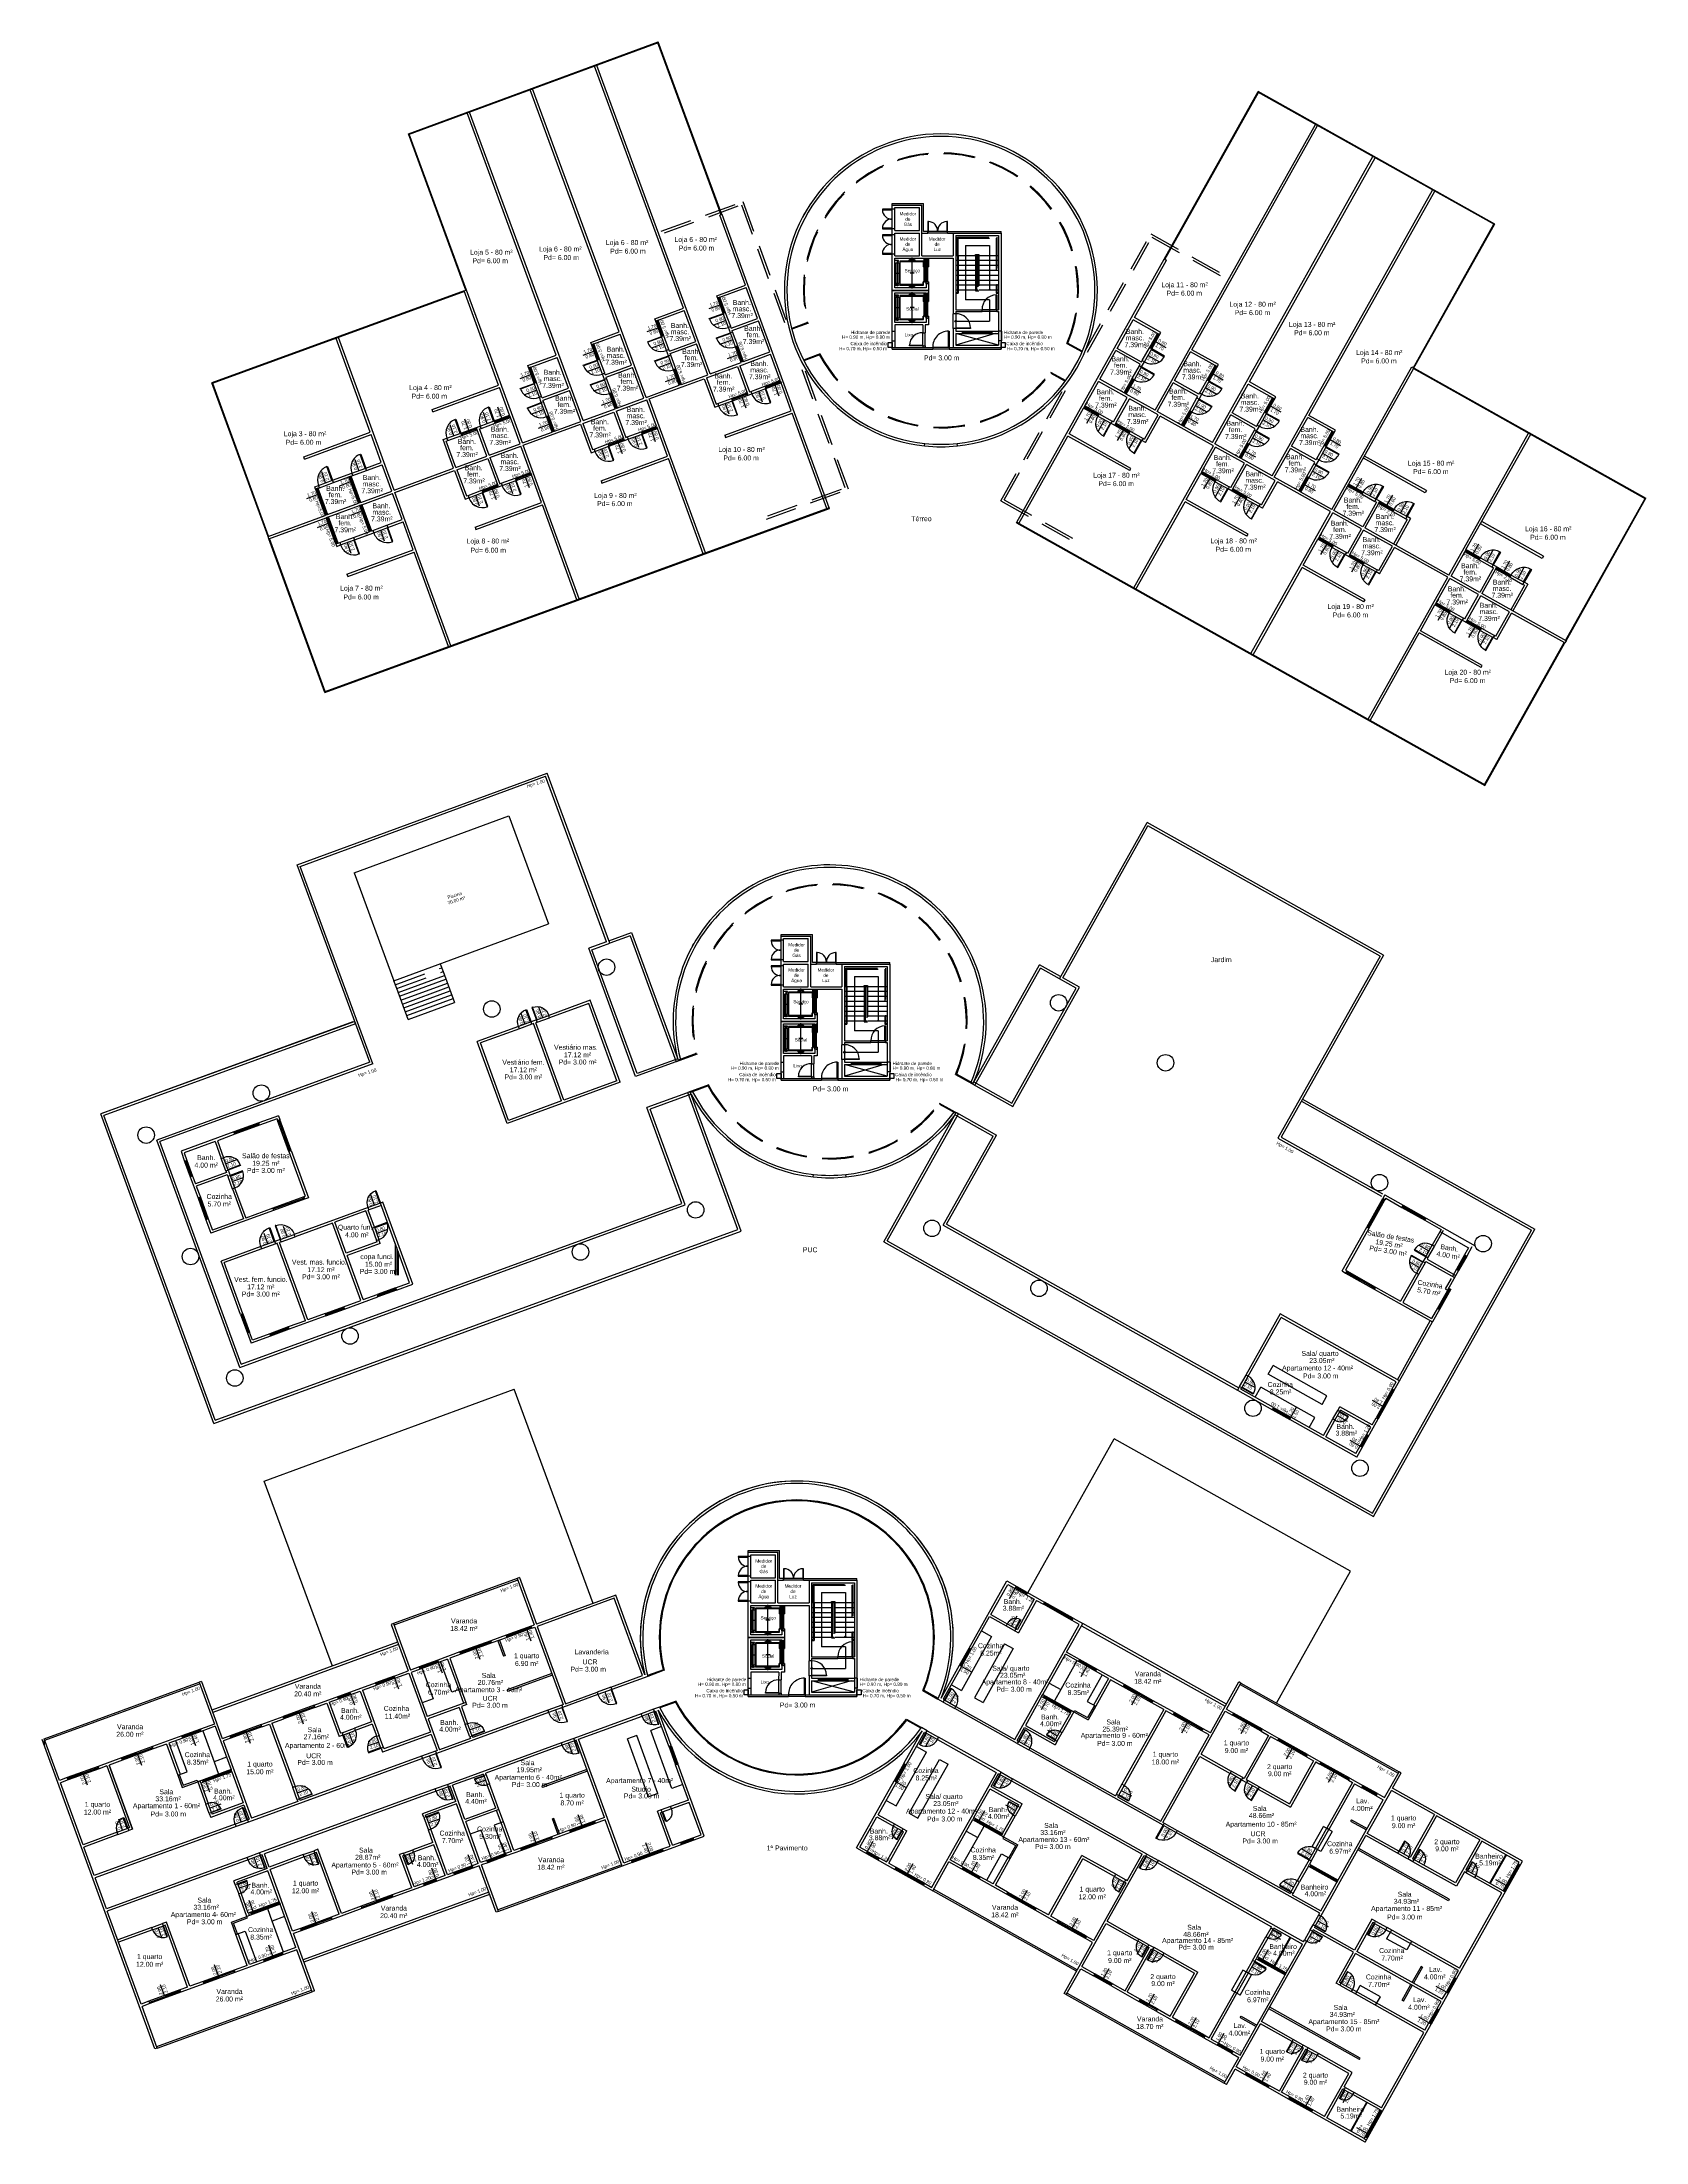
# Model space of a CAD drawing. Header units: millimetres. Extents: x -210 to 1173, y -437 to 320.
# Drawn here: x -27 to 70.4, y -79.2 to 48.3 of the extents above; entities that cross this region are included whole.
import ezdxf
from ezdxf.enums import TextEntityAlignment as Align

# ---------------------------------------------------------------- set-up
doc = ezdxf.new("R2010")
doc.units = ezdxf.units.MM
doc.header["$LTSCALE"] = 0.3
for name, pattern in [('DASHDOTX2', [50.8, 25.4, -12.7, 0, -12.7]), ('DASHED2', [9.525, 6.35, -3.175]), ('LTYPE_4', [112.5, 56.25, -56.25]), ('LTYPE_6', [168.75, 112.5, -28.125, 0, -28.125])]:
    doc.linetypes.add(name, pattern=pattern)
for name, color, linetype in [('CORTE', 6, 'Continuous'), ('COTAS', 1, 'Continuous'), ('ESQUADRIAS', 3, 'Continuous'), ('LAYER_0', 6, 'Continuous'), ('LINHA DE CORTE', 6, 'DASHDOTX2'), ('PISO', 1, 'Continuous'), ('PROJEÇÃO', 1, 'DASHED2'), ('TEXTOS', 2, 'Continuous'), ('VISTA', 2, 'Continuous')]:
    doc.layers.add(name, color=color, linetype=linetype)
doc.styles.add('2MM 1_100', font='ARIAL.TTF', dxfattribs={"height": 0.2})
doc.styles.add('3MM 1_100', font='ARIAL.TTF', dxfattribs={"height": 0.3})

msp = doc.modelspace()

# ---------------------------------------------------------------- linework, layer by layer
at = {"layer": 'CORTE'}
for p, q in [((11.941, 32.149), (6.533, 46.845)), ((13.567, 28.165), (6.674, 46.897)), ((8.046, 30.715), (2.639, 45.412)), ((9.672, 26.732), (2.779, 45.464)), ((4.222, 29.308), (-1.186, 44.005)), ((5.848, 25.325), (-1.045, 44.057)), ((40.568, 25.953), (50.304, 43.315)), ((42.802, 29.63), (50.435, 43.241)), ((44.057, 23.997), (53.793, 41.358)), ((46.291, 27.674), (53.924, 41.285)), ((24.62, 38.512), (26.52, 38.512)), ((24.62, 38.412), (24.62, 38.512)), ((24.62, 38.412), (26.42, 38.412)), ((24.62, 38.162), (24.62, 38.412)), ((24.77, 38.262), (26.27, 38.262)), ((24.77, 38.162), (24.77, 38.262)), ((26.27, 36.862), (26.27, 38.262)), ((26.42, 35.337), (26.42, 38.412)), ((26.52, 36.812), (26.52, 38.512)), ((47.677, 21.967), (57.413, 39.328)), ((49.911, 25.644), (57.543, 39.255)), ((14.29, 37.851), (14.149, 37.799)), ((15.7, 33.549), (14.149, 37.799)), ((20.791, 20.037), (14.29, 37.851)), ((19.249, 37.823), (19.318, 37.945)), ((19.249, 37.823), (19.318, 37.945)), ((24.77, 38.162), (24.62, 38.162)), ((24.62, 36.612), (24.62, 36.962)), ((24.77, 36.962), (24.62, 36.962)), ((24.77, 36.612), (24.62, 36.612)), ((24.77, 36.862), (24.77, 36.962)), ((24.77, 36.862), (26.27, 36.862)), ((24.77, 36.712), (26.27, 36.712)), ((24.77, 36.612), (24.77, 36.712)), ((26.27, 35.337), (26.27, 36.712)), ((26.42, 36.712), (26.77, 36.712)), ((26.77, 36.812), (26.52, 36.812)), ((26.77, 36.712), (26.77, 36.812)), ((27.97, 36.812), (31.22, 36.813)), ((27.97, 36.712), (27.97, 36.812)), ((27.97, 36.712), (28.32, 36.712)), ((28.32, 36.712), (28.32, 35.337)), ((28.32, 36.712), (31.22, 36.712)), ((28.47, 36.562), (28.469, 32.062)), ((28.47, 36.562), (31.07, 36.562)), ((31.07, 36.562), (31.07, 32.062)), ((31.22, 36.712), (31.219, 29.762)), ((31.22, 36.712), (31.22, 36.813)), ((31.22, 36.712), (31.22, 36.712)), ((24.619, 29.762), (24.62, 35.437)), ((24.77, 35.437), (24.62, 35.437)), ((24.77, 35.337), (24.77, 35.437)), ((24.77, 35.337), (26.27, 35.337)), ((24.77, 33.387), (24.77, 35.187)), ((24.77, 35.187), (28.32, 35.187)), ((26.42, 35.337), (28.32, 35.337)), ((26.67, 35.187), (26.67, 35.162)), ((28.32, 35.187), (28.32, 31.812)), ((32.171, 19.157), (41.13, 35.133)), ((39.313, 31.587), (41.261, 35.059)), ((41.13, 35.133), (41.261, 35.059)), ((-1.364, 33.2), (-1.223, 33.252)), ((0.721, 27.487), (-1.364, 33.2)), ((2.164, 23.969), (-1.223, 33.251)), ((13.959, 32.908), (15.7, 33.549)), ((14.151, 32.819), (15.752, 33.408)), ((16.437, 31.529), (15.752, 33.408)), ((24.62, 33.237), (26.82, 33.237)), ((26.82, 33.237), (24.62, 33.237)), ((26.67, 33.387), (24.77, 33.387)), ((26.67, 33.642), (26.67, 33.387)), ((26.82, 33.642), (26.82, 33.237)), ((26.82, 33.237), (26.82, 33.062)), ((10.205, 31.51), (11.941, 32.149)), ((10.397, 31.421), (11.993, 32.008)), ((12.683, 30.131), (11.993, 32.008)), ((14.356, 31.829), (13.959, 32.908)), ((14.497, 31.881), (14.151, 32.819)), ((24.769, 31.287), (24.77, 33.087)), ((24.77, 33.087), (26.67, 33.087)), ((24.77, 33.087), (26.67, 33.087)), ((26.67, 33.087), (26.67, 33.062)), ((28.469, 32.062), (30.07, 32.062)), ((28.469, 31.962), (28.469, 31.812)), ((28.469, 31.962), (30.07, 31.962)), ((30.97, 32.062), (31.07, 32.062)), ((30.97, 31.962), (31.07, 31.962)), ((31.07, 31.962), (31.069, 30.762)), ((6.31, 30.077), (8.046, 30.715)), ((10.602, 30.43), (10.205, 31.51)), ((10.743, 30.482), (10.397, 31.421)), ((14.808, 31.036), (14.667, 30.984)), ((14.788, 30.656), (14.667, 30.984)), ((14.928, 30.708), (14.788, 30.656)), ((14.842, 30.942), (14.808, 31.036)), ((14.842, 30.942), (16.437, 31.529)), ((14.894, 30.801), (16.489, 31.388)), ((14.928, 30.708), (14.894, 30.801)), ((17.18, 29.494), (16.489, 31.388)), ((24.599, 30.762), (24.599, 30.162)), ((24.599, 30.762), (24.769, 30.762)), ((26.669, 31.287), (24.769, 31.287)), ((26.469, 31.137), (24.769, 31.137)), ((24.769, 31.137), (24.769, 29.762)), ((26.469, 31.138), (26.465, 30.663)), ((26.469, 30.662), (26.619, 30.662)), ((26.619, 31.138), (26.619, 30.662)), ((26.819, 31.137), (26.619, 31.137)), ((26.669, 31.542), (26.669, 31.287)), ((26.819, 31.542), (26.819, 31.137)), ((28.319, 30.912), (28.319, 29.762)), ((28.469, 30.912), (28.469, 30.762)), ((28.469, 30.762), (31.069, 30.762)), ((28.469, 30.612), (28.469, 29.912)), ((28.469, 30.612), (31.069, 30.612)), ((30.869, 30.612), (28.469, 29.912)), ((31.069, 29.912), (28.469, 30.612)), ((31.069, 30.762), (31.069, 29.912)), ((31.239, 30.762), (31.069, 30.762)), ((31.239, 30.762), (31.239, 30.162)), ((38.262, 29.712), (39.24, 31.456)), ((40.723, 30.625), (39.24, 31.456)), ((40.927, 30.682), (39.313, 31.587)), ((40.233, 29.752), (40.723, 30.625)), ((40.364, 29.679), (40.927, 30.682)), ((-7.069, 24.621), (-9.148, 30.317)), ((-5.625, 21.103), (-9.007, 30.369)), ((6.707, 28.997), (6.31, 30.077)), ((6.503, 29.988), (8.098, 30.575)), ((6.848, 29.049), (6.503, 29.988)), ((8.789, 28.698), (8.098, 30.575)), ((11.053, 29.638), (10.913, 29.586)), ((11.034, 29.257), (10.913, 29.586)), ((11.088, 29.544), (11.053, 29.638)), ((11.088, 29.544), (12.683, 30.131)), ((11.14, 29.403), (12.735, 29.99)), ((11.174, 29.309), (11.14, 29.403)), ((13.426, 28.113), (12.735, 29.99)), ((15.239, 29.863), (15.098, 29.811)), ((15.449, 28.857), (15.098, 29.811)), ((15.59, 28.909), (15.239, 29.863)), ((15.355, 28.663), (17.231, 29.353)), ((15.59, 28.909), (17.18, 29.494)), ((17.814, 27.756), (17.231, 29.353)), ((24.599, 30.162), (24.769, 30.162)), ((24.619, 29.762), (27.07, 29.762)), ((24.619, 29.662), (24.619, 29.762)), ((24.619, 29.662), (27.07, 29.662)), ((26.469, 29.862), (26.469, 29.762)), ((26.469, 29.862), (26.619, 29.862)), ((26.619, 29.862), (26.619, 29.762)), ((27.07, 29.762), (27.07, 29.662)), ((28.07, 29.762), (28.32, 29.762)), ((28.07, 29.762), (28.07, 29.662)), ((28.07, 29.662), (31.22, 29.663)), ((28.32, 29.762), (31.219, 29.762)), ((28.469, 29.912), (31.069, 29.912)), ((31.239, 30.162), (31.069, 30.162)), ((31.219, 29.762), (31.22, 29.663)), ((31.22, 29.663), (31.22, 29.762)), ((37.21, 27.836), (38.188, 29.581)), ((39.671, 28.749), (38.188, 29.581)), ((39.744, 28.88), (38.262, 29.712)), ((40.364, 29.679), (40.233, 29.752)), ((41.75, 27.755), (42.729, 29.5)), ((44.211, 28.668), (42.729, 29.5)), ((44.416, 28.725), (42.802, 29.63)), ((2.486, 28.669), (4.222, 29.308)), ((2.883, 27.59), (2.486, 28.669)), ((2.678, 28.58), (4.274, 29.168)), ((3.024, 27.642), (2.678, 28.58)), ((4.964, 27.291), (4.274, 29.168)), ((7.159, 28.205), (7.018, 28.153)), ((7.139, 27.824), (7.018, 28.153)), ((7.193, 28.111), (7.159, 28.205)), ((7.193, 28.111), (8.789, 28.698)), ((7.245, 27.97), (8.84, 28.557)), ((9.531, 26.68), (8.84, 28.557)), ((11.174, 29.309), (11.034, 29.257)), ((11.485, 28.464), (11.344, 28.413)), ((11.69, 27.474), (11.344, 28.413)), ((11.83, 27.526), (11.485, 28.464)), ((11.83, 27.526), (13.426, 28.113)), ((13.337, 27.92), (15.214, 28.611)), ((13.567, 28.165), (15.449, 28.857)), ((15.214, 28.611), (15.805, 27.017)), ((15.355, 28.663), (15.946, 27.069)), ((39.622, 28.662), (39.671, 28.749)), ((39.622, 28.662), (39.753, 28.589)), ((39.744, 28.88), (39.793, 28.967)), ((39.753, 28.589), (39.924, 28.894)), ((39.793, 28.967), (39.924, 28.894)), ((43.722, 27.796), (44.211, 28.668)), ((43.853, 27.722), (44.416, 28.725)), ((51.296, 19.937), (56.151, 28.594)), ((51.427, 19.864), (56.282, 28.52)), ((-3.318, 26.001), (0.721, 27.487)), ((-3.266, 25.861), (0.772, 27.346)), ((0.679, 28.005), (0.69, 28.009)), ((0.731, 27.864), (0.741, 27.868)), ((1.389, 25.655), (0.77, 27.345)), ((3.334, 26.797), (3.194, 26.746)), ((3.369, 26.703), (3.334, 26.797)), ((3.369, 26.703), (4.964, 27.291)), ((3.421, 26.563), (5.016, 27.15)), ((5.707, 25.273), (5.016, 27.15)), ((7.28, 27.876), (7.139, 27.824)), ((7.28, 27.876), (7.245, 27.97)), ((7.59, 27.031), (7.45, 26.98)), ((7.795, 26.041), (7.45, 26.98)), ((7.936, 26.093), (7.59, 27.031)), ((9.672, 26.732), (11.69, 27.474)), ((9.864, 26.643), (13.196, 27.869)), ((13.196, 27.869), (13.84, 26.134)), ((13.337, 27.92), (13.928, 26.327)), ((14.867, 26.672), (15.805, 27.017)), ((14.918, 26.531), (16.092, 26.963)), ((15.946, 27.069), (16.04, 27.104)), ((16.04, 27.104), (16.092, 26.963)), ((16.884, 27.414), (17.814, 27.756)), ((16.884, 27.414), (16.936, 27.274)), ((16.936, 27.274), (17.865, 27.616)), ((18.482, 25.925), (17.865, 27.616)), ((19.887, 27.648), (19.888, 27.648)), ((34.648, 26.901), (34.648, 26.901)), ((34.648, 26.901), (34.648, 26.901)), ((36.305, 26.223), (37.137, 27.706)), ((38.881, 26.727), (37.137, 27.706)), ((38.693, 27.005), (37.21, 27.836)), ((38.693, 27.005), (39.182, 27.877)), ((38.824, 26.932), (39.313, 27.804)), ((40.568, 25.953), (38.824, 26.932)), ((39.313, 27.804), (39.182, 27.877)), ((40.699, 25.88), (41.677, 27.624)), ((43.16, 26.793), (41.677, 27.624)), ((43.233, 26.924), (41.75, 27.755)), ((43.111, 26.706), (43.16, 26.793)), ((43.233, 26.924), (43.282, 27.011)), ((43.242, 26.632), (43.413, 26.937)), ((43.282, 27.011), (43.413, 26.937)), ((43.853, 27.722), (43.722, 27.796)), ((45.239, 25.799), (46.218, 27.543)), ((47.7, 26.712), (46.218, 27.543)), ((47.905, 26.769), (46.291, 27.674)), ((-3.266, 25.861), (-3.318, 26.001)), ((0.45, 25.31), (1.389, 25.655)), ((0.502, 25.169), (1.44, 25.514)), ((1.421, 25.987), (1.427, 25.989)), ((2.023, 23.917), (1.44, 25.514)), ((1.473, 25.846), (1.478, 25.848)), ((3.314, 26.417), (3.194, 26.746)), ((3.455, 26.469), (3.314, 26.417)), ((3.455, 26.469), (3.421, 26.563)), ((3.766, 25.624), (3.625, 25.572)), ((3.971, 24.634), (3.625, 25.572)), ((4.111, 24.686), (3.766, 25.624)), ((5.829, 25.158), (7.706, 25.849)), ((5.848, 25.325), (7.795, 26.041)), ((7.706, 25.849), (8.297, 24.255)), ((7.847, 25.9), (9.723, 26.591)), ((7.847, 25.9), (8.438, 24.307)), ((7.936, 26.093), (9.531, 26.68)), ((10.306, 24.994), (9.723, 26.591)), ((13.275, 17.295), (9.864, 26.643)), ((13.84, 26.134), (14.074, 26.22)), ((13.928, 26.327), (14.022, 26.361)), ((14.022, 26.361), (14.074, 26.22)), ((14.449, 24.441), (18.482, 25.925)), ((14.501, 24.3), (18.534, 25.784)), ((14.867, 26.672), (14.918, 26.531)), ((20.65, 19.986), (18.534, 25.784)), ((34.162, 26.396), (34.161, 26.396)), ((34.162, 26.396), (34.161, 26.396)), ((35.351, 24.522), (36.232, 26.092)), ((37.104, 25.603), (36.232, 26.092)), ((37.177, 25.734), (36.305, 26.223)), ((37.177, 25.734), (37.104, 25.603)), ((38.05, 25.245), (38.881, 26.727)), ((38.18, 25.171), (39.012, 26.654)), ((40.756, 25.676), (39.012, 26.654)), ((39.925, 24.193), (40.756, 25.676)), ((39.982, 23.989), (40.887, 25.602)), ((42.182, 25.048), (40.699, 25.88)), ((44.114, 23.793), (40.887, 25.602)), ((42.182, 25.048), (42.671, 25.921)), ((42.312, 24.975), (42.802, 25.847)), ((42.802, 25.847), (42.671, 25.921)), ((43.111, 26.706), (43.242, 26.632)), ((44.188, 23.923), (45.166, 25.668)), ((46.649, 24.836), (45.166, 25.668)), ((46.722, 24.967), (45.239, 25.799)), ((47.211, 25.839), (47.7, 26.712)), ((47.342, 25.766), (47.211, 25.839)), ((47.342, 25.766), (47.905, 26.769)), ((48.859, 23.769), (49.837, 25.513)), ((51.32, 24.682), (49.837, 25.513)), ((51.524, 24.739), (49.911, 25.644)), ((-11.107, 23.135), (-7.069, 24.621)), ((-11.055, 22.994), (-7.018, 24.48)), ((-6.4, 22.789), (-7.018, 24.48)), ((-2.647, 24.17), (-2.412, 24.257)), ((-2.36, 24.116), (-2.412, 24.257)), ((-1.568, 24.567), (-0.395, 24.999)), ((-1.516, 24.427), (-0.577, 24.772)), ((0.005, 23.175), (-0.577, 24.772)), ((-0.437, 24.824), (-0.343, 24.858)), ((0.146, 23.227), (-0.437, 24.824)), ((-0.343, 24.858), (-0.395, 24.999)), ((2.164, 23.969), (3.971, 24.634)), ((2.215, 23.828), (5.688, 25.106)), ((4.111, 24.686), (5.707, 25.273)), ((5.688, 25.106), (6.332, 23.372)), ((5.829, 25.158), (6.42, 23.564)), ((7.359, 23.909), (8.297, 24.255)), ((8.438, 24.307), (8.532, 24.341)), ((8.532, 24.341), (8.584, 24.2)), ((9.377, 24.652), (10.306, 24.994)), ((9.377, 24.652), (9.428, 24.511)), ((9.428, 24.511), (10.358, 24.853)), ((10.977, 23.163), (10.357, 24.853)), ((14.449, 24.441), (14.501, 24.3)), ((32.302, 19.084), (35.278, 24.391)), ((39.028, 22.288), (35.278, 24.391)), ((39.102, 22.419), (35.351, 24.522)), ((37.962, 25.293), (37.889, 25.163)), ((38.979, 24.551), (37.889, 25.163)), ((38.05, 25.245), (37.962, 25.293)), ((39.053, 24.682), (38.18, 25.171)), ((39.053, 24.682), (38.979, 24.551)), ((39.838, 24.242), (39.764, 24.111)), ((39.925, 24.193), (39.838, 24.242)), ((44.057, 23.997), (42.312, 24.975)), ((46.6, 24.749), (46.649, 24.836)), ((46.6, 24.749), (46.731, 24.676)), ((46.722, 24.967), (46.771, 25.054)), ((46.731, 24.676), (46.902, 24.981)), ((46.771, 25.054), (46.902, 24.981)), ((50.831, 23.809), (51.32, 24.682)), ((50.962, 23.736), (51.524, 24.739)), ((58.405, 15.951), (63.24, 24.572)), ((59.44, 17.491), (63.371, 24.499)), ((-11.055, 22.994), (-11.107, 23.135)), ((-2.012, 22.433), (-2.647, 24.17)), ((-2.454, 24.081), (-2.36, 24.116)), ((-1.872, 22.484), (-2.454, 24.081)), ((-1.872, 22.484), (0.005, 23.175)), ((-1.82, 22.344), (0.057, 23.034)), ((0.057, 23.034), (0.649, 21.44)), ((0.146, 23.227), (2.023, 23.917)), ((0.198, 23.086), (2.075, 23.777)), ((0.198, 23.086), (0.789, 21.492)), ((2.657, 22.179), (2.075, 23.776)), ((5.619, 14.501), (2.215, 23.828)), ((6.332, 23.372), (6.566, 23.458)), ((6.42, 23.564), (6.514, 23.599)), ((6.514, 23.599), (6.566, 23.458)), ((6.941, 21.678), (10.975, 23.162)), ((6.993, 21.537), (11.026, 23.021)), ((7.359, 23.909), (7.411, 23.769)), ((7.411, 23.769), (8.584, 24.2)), ((13.134, 17.243), (11.026, 23.021)), ((26.57, 23.79), (26.585, 23.939)), ((28.57, 23.79), (28.554, 23.939)), ((39.279, 15.171), (44.114, 23.793)), ((39.982, 23.989), (39.764, 24.111)), ((43.414, 22.236), (44.245, 23.719)), ((45.67, 23.092), (44.188, 23.923)), ((45.99, 22.741), (44.245, 23.719)), ((45.67, 23.092), (46.16, 23.964)), ((45.801, 23.018), (46.29, 23.891)), ((47.677, 21.967), (45.801, 23.018)), ((46.29, 23.891), (46.16, 23.964)), ((47.807, 21.893), (48.786, 23.638)), ((50.268, 22.806), (48.786, 23.638)), ((50.342, 22.937), (48.859, 23.769)), ((50.342, 22.937), (50.391, 23.024)), ((50.391, 23.024), (50.521, 22.951)), ((50.962, 23.736), (50.831, 23.809)), ((56.963, 20.944), (53.212, 23.047)), ((57.036, 21.075), (53.286, 23.178)), ((-9.357, 21.701), (-8.184, 22.133)), ((-9.305, 21.56), (-9.357, 21.701)), ((-9.305, 21.56), (-8.367, 21.906)), ((-7.784, 20.309), (-8.371, 21.904)), ((-8.226, 21.958), (-8.132, 21.992)), ((-7.643, 20.361), (-8.226, 21.958)), ((-8.132, 21.992), (-8.184, 22.133)), ((-7.339, 22.444), (-6.4, 22.789)), ((-7.288, 22.303), (-7.339, 22.444)), ((-7.288, 22.303), (-6.349, 22.648)), ((-5.766, 21.051), (-6.349, 22.648)), ((-5.626, 21.103), (-2.012, 22.433)), ((-5.574, 20.962), (-1.961, 22.292)), ((-1.961, 22.292), (-1.317, 20.557)), ((-1.82, 22.344), (-1.228, 20.75)), ((1.728, 21.837), (2.657, 22.179)), ((1.78, 21.697), (2.709, 22.039)), ((3.328, 20.348), (2.709, 22.039)), ((6.941, 21.678), (6.993, 21.537)), ((39.028, 22.288), (39.102, 22.419)), ((42.46, 20.536), (43.34, 22.106)), ((44.212, 21.616), (43.34, 22.106)), ((44.286, 21.747), (43.414, 22.236)), ((44.286, 21.747), (44.212, 21.616)), ((45.158, 21.258), (45.99, 22.741)), ((45.289, 21.185), (46.12, 22.668)), ((47.865, 21.689), (46.12, 22.668)), ((47.033, 20.207), (47.865, 21.689)), ((49.29, 21.062), (47.807, 21.893)), ((49.29, 21.062), (49.779, 21.934)), ((49.421, 20.989), (49.91, 21.861)), ((49.91, 21.861), (49.779, 21.934)), ((50.219, 22.719), (50.268, 22.806)), ((50.219, 22.719), (50.35, 22.646)), ((50.35, 22.646), (50.521, 22.951)), ((-10.436, 21.304), (-10.202, 21.39)), ((-10.385, 21.163), (-10.436, 21.304)), ((-10.385, 21.163), (-10.15, 21.25)), ((-10.385, 21.164), (-9.797, 19.568)), ((-10.244, 21.215), (-9.657, 19.62)), ((-10.15, 21.25), (-10.202, 21.39)), ((-7.643, 20.361), (-5.766, 21.051)), ((-7.591, 20.22), (-5.715, 20.91)), ((-5.132, 19.313), (-5.715, 20.91)), ((-2.178, 11.656), (-5.574, 20.962)), ((-1.317, 20.557), (-1.083, 20.643)), ((-1.228, 20.75), (-1.135, 20.784)), ((-1.135, 20.784), (-1.083, 20.643)), ((-0.29, 21.095), (0.649, 21.44)), ((-0.238, 20.954), (0.935, 21.386)), ((0.789, 21.492), (0.883, 21.527)), ((0.883, 21.527), (0.935, 21.386)), ((31.347, 20.716), (31.347, 20.716)), ((39.41, 15.097), (42.386, 20.405)), ((46.137, 18.301), (42.386, 20.405)), ((46.21, 18.432), (42.46, 20.536)), ((45.071, 21.307), (44.997, 21.176)), ((46.088, 20.565), (44.997, 21.176)), ((45.158, 21.258), (45.071, 21.307)), ((46.161, 20.696), (45.289, 21.185)), ((46.161, 20.696), (46.088, 20.565)), ((47.091, 20.002), (47.996, 21.616)), ((51.223, 19.806), (47.996, 21.616)), ((51.296, 19.937), (49.421, 20.989)), ((53.131, 20.857), (52.259, 21.346)), ((53.204, 20.988), (52.332, 21.477)), ((53.131, 20.857), (53.204, 20.988)), ((53.916, 20.417), (53.989, 20.548)), ((54.003, 20.368), (53.916, 20.417)), ((55.079, 19.936), (53.989, 20.548)), ((57.036, 21.075), (56.963, 20.944)), ((-13.913, 20.025), (-13.871, 20.04)), ((-13.861, 19.884), (-13.819, 19.9)), ((-13.274, 18.289), (-9.802, 19.566)), ((-13.223, 18.148), (-9.75, 19.426)), ((-9.159, 17.831), (-9.746, 19.427)), ((-9.661, 19.618), (-7.784, 20.309)), ((-9.605, 19.479), (-7.732, 20.168)), ((-9.018, 17.884), (-9.605, 19.479)), ((-7.732, 20.168), (-7.732, 20.168)), ((-7.732, 20.168), (-7.145, 18.573)), ((-7.591, 20.22), (-7, 18.626)), ((-6.062, 18.971), (-5.132, 19.313)), ((-6.01, 18.831), (-5.081, 19.172)), ((-4.461, 17.482), (-5.081, 19.172)), ((-0.707, 18.864), (3.326, 20.348)), ((-0.656, 18.723), (3.377, 20.207)), ((5.478, 14.449), (3.38, 20.208)), ((46.388, 11.184), (51.223, 19.806)), ((46.946, 20.255), (46.873, 20.125)), ((47.091, 20.002), (46.873, 20.125)), ((47.033, 20.207), (46.946, 20.255)), ((50.522, 18.25), (51.354, 19.733)), ((53.098, 18.754), (51.354, 19.733)), ((53.171, 18.885), (51.427, 19.864)), ((54.003, 20.368), (53.171, 18.885)), ((54.134, 20.295), (53.302, 18.812)), ((55.006, 19.806), (54.134, 20.295)), ((55.006, 19.806), (55.079, 19.936)), ((55.878, 19.316), (55.047, 17.834)), ((56.082, 19.374), (55.178, 17.76)), ((55.791, 19.365), (55.864, 19.496)), ((55.878, 19.316), (55.791, 19.365)), ((56.082, 19.374), (55.864, 19.496)), ((64.145, 17.088), (60.394, 19.192)), ((-13.223, 18.148), (-13.274, 18.289)), ((-9.018, 17.884), (-8.924, 17.918)), ((-8.924, 17.918), (-8.872, 17.777)), ((-8.079, 18.229), (-7.141, 18.574)), ((-8.079, 18.229), (-8.028, 18.088)), ((-8.028, 18.088), (-6.854, 18.52)), ((-7, 18.626), (-6.906, 18.661)), ((-6.906, 18.661), (-6.854, 18.52)), ((-6.062, 18.971), (-6.01, 18.831)), ((-0.707, 18.864), (-0.656, 18.723)), ((46.137, 18.301), (46.21, 18.432)), ((49.568, 16.549), (50.449, 18.119)), ((51.321, 17.63), (50.449, 18.119)), ((51.394, 17.761), (50.522, 18.25)), ((52.267, 17.272), (53.098, 18.754)), ((52.397, 17.198), (53.229, 18.681)), ((54.973, 17.703), (53.229, 18.681)), ((58.405, 15.951), (53.302, 18.812)), ((64.071, 16.957), (60.321, 19.061)), ((-9.159, 17.831), (-9.106, 17.691)), ((-9.106, 17.691), (-8.872, 17.777)), ((-8.487, 16.001), (-4.464, 17.481)), ((-8.435, 15.86), (-4.412, 17.341)), ((-2.319, 11.604), (-4.41, 17.341)), ((51.394, 17.761), (51.321, 17.63)), ((52.179, 17.321), (52.106, 17.19)), ((53.196, 16.578), (52.106, 17.19)), ((52.267, 17.272), (52.179, 17.321)), ((53.27, 16.709), (52.397, 17.198)), ((53.27, 16.709), (53.196, 16.578)), ((54.142, 16.22), (54.973, 17.703)), ((54.199, 16.016), (55.104, 17.629)), ((58.331, 15.82), (55.104, 17.629)), ((58.536, 15.877), (59.367, 17.36)), ((60.239, 16.871), (59.367, 17.36)), ((60.313, 17.002), (59.44, 17.491)), ((60.239, 16.871), (60.313, 17.002)), ((64.145, 17.088), (64.071, 16.957)), ((-8.487, 16.001), (-8.435, 15.86)), ((46.519, 11.111), (49.495, 16.418)), ((53.245, 14.315), (49.495, 16.418)), ((53.319, 14.446), (49.568, 16.549)), ((53.496, 7.198), (58.331, 15.82)), ((54.055, 16.269), (53.981, 16.138)), ((54.199, 16.016), (53.981, 16.138)), ((54.142, 16.22), (54.055, 16.269)), ((57.631, 14.264), (58.462, 15.746)), ((60.207, 14.768), (58.462, 15.746)), ((60.28, 14.899), (58.536, 15.877)), ((61.111, 16.382), (60.28, 14.899)), ((61.242, 16.308), (60.411, 14.826)), ((61.024, 16.431), (61.098, 16.561)), ((61.111, 16.382), (61.024, 16.431)), ((62.188, 15.95), (61.098, 16.561)), ((62.115, 15.819), (61.242, 16.308)), ((62.115, 15.819), (62.188, 15.95)), ((62.987, 15.33), (62.155, 13.847)), ((63.191, 15.388), (62.286, 13.774)), ((62.9, 15.379), (62.973, 15.51)), ((62.987, 15.33), (62.9, 15.379)), ((63.191, 15.388), (62.973, 15.51)), ((53.245, 14.315), (53.319, 14.446)), ((56.677, 12.563), (57.557, 14.133)), ((58.429, 13.644), (57.557, 14.133)), ((58.503, 13.774), (57.631, 14.264)), ((59.375, 13.285), (60.207, 14.768)), ((59.506, 13.212), (60.337, 14.695)), ((62.082, 13.716), (60.337, 14.695)), ((65.513, 11.964), (60.411, 14.826)), ((58.503, 13.774), (58.429, 13.644)), ((59.288, 13.334), (59.214, 13.203)), ((60.305, 12.592), (59.214, 13.203)), ((59.375, 13.285), (59.288, 13.334)), ((60.378, 12.723), (59.506, 13.212)), ((61.25, 12.234), (62.082, 13.716)), ((61.308, 12.029), (62.213, 13.643)), ((65.44, 11.833), (62.213, 13.643)), ((53.627, 7.125), (56.603, 12.432)), ((60.354, 10.329), (56.603, 12.432)), ((60.427, 10.46), (56.677, 12.563)), ((60.378, 12.723), (60.305, 12.592)), ((61.163, 12.283), (61.09, 12.152)), ((61.308, 12.029), (61.09, 12.152)), ((61.25, 12.234), (61.163, 12.283)), ((65.513, 11.964), (65.44, 11.833)), ((60.354, 10.329), (60.427, 10.46)), ((-8.053, -2.122), (1.332, 1.331)), ((1.332, 1.331), (3.749, -5.238)), ((-8.053, -2.122), (-5.635, -8.692)), ((-5.635, -8.692), (3.749, -5.238)), ((17.866, -5.874), (19.765, -5.874)), ((17.866, -5.974), (17.866, -5.874)), ((17.866, -5.974), (19.665, -5.974)), ((17.866, -6.224), (17.866, -5.974)), ((18.015, -6.224), (17.866, -6.224)), ((18.015, -6.124), (19.515, -6.124)), ((18.015, -6.224), (18.015, -6.124)), ((19.515, -7.524), (19.515, -6.124)), ((19.665, -9.049), (19.665, -5.974)), ((19.765, -7.574), (19.765, -5.874)), ((12.495, -6.564), (12.564, -6.441)), ((12.495, -6.564), (12.564, -6.441)), ((17.865, -7.774), (17.866, -7.424)), ((18.015, -7.424), (17.866, -7.424)), ((18.015, -7.524), (18.015, -7.424)), ((18.015, -7.524), (19.515, -7.524)), ((20.015, -7.574), (19.765, -7.574)), ((20.015, -7.674), (20.015, -7.574)), ((21.215, -7.574), (24.465, -7.574)), ((21.215, -7.674), (21.215, -7.574)), ((24.465, -7.674), (24.465, -7.574)), ((18.015, -7.774), (17.865, -7.774)), ((18.015, -7.674), (19.515, -7.674)), ((18.015, -7.774), (18.015, -7.674)), ((19.515, -9.049), (19.515, -7.674)), ((19.665, -7.674), (20.015, -7.674)), ((21.215, -7.674), (21.565, -7.674)), ((21.565, -7.674), (21.565, -9.049)), ((21.565, -7.674), (24.465, -7.674)), ((21.715, -7.824), (21.715, -12.324)), ((21.715, -7.824), (24.315, -7.824)), ((24.315, -7.824), (24.315, -12.324)), ((24.465, -7.674), (24.465, -14.624)), ((24.465, -7.674), (24.465, -7.674)), ((6.281, -9.871), (3.768, -10.788)), ((6.192, -10.063), (3.82, -10.928)), ((7.906, -14.76), (6.192, -10.063)), ((8.098, -14.849), (6.281, -9.871)), ((17.865, -14.624), (17.865, -8.949)), ((18.015, -8.949), (17.865, -8.949)), ((18.015, -9.049), (18.015, -8.949)), ((18.015, -9.049), (19.515, -9.049)), ((18.015, -10.999), (18.015, -9.199)), ((18.015, -9.199), (21.565, -9.199)), ((19.665, -9.049), (21.565, -9.049)), ((19.915, -9.199), (19.915, -9.224)), ((21.565, -9.199), (21.565, -12.574)), ((1.936, -11.456), (-0.577, -12.373)), ((1.988, -11.597), (1.936, -11.456)), ((3.017, -11.062), (2.688, -11.182)), ((2.739, -11.323), (2.688, -11.182)), ((2.833, -11.288), (2.739, -11.323)), ((4.547, -15.985), (2.833, -11.288)), ((3.068, -11.203), (2.974, -11.237)), ((4.688, -15.934), (2.974, -11.237)), ((3.068, -11.203), (3.017, -11.062)), ((3.82, -10.928), (3.768, -10.788)), ((17.865, -11.149), (20.065, -11.149)), ((20.065, -11.149), (17.865, -11.149)), ((19.915, -10.999), (18.015, -10.999)), ((18.015, -13.099), (18.015, -11.299)), ((18.015, -11.299), (19.915, -11.299)), ((18.015, -11.299), (19.915, -11.299)), ((19.915, -10.744), (19.915, -10.999)), ((19.915, -11.299), (19.915, -11.324)), ((20.065, -10.744), (20.065, -11.149)), ((20.065, -11.149), (20.065, -11.324)), ((1.24, -17.352), (-0.577, -12.373)), ((1.988, -11.597), (-0.384, -12.463)), ((1.33, -17.16), (-0.384, -12.463)), ((21.715, -12.324), (23.315, -12.324)), ((21.715, -12.424), (21.715, -12.574)), ((21.715, -12.424), (23.315, -12.424)), ((24.215, -12.324), (24.315, -12.324)), ((24.215, -12.424), (24.315, -12.424)), ((24.315, -12.424), (24.315, -13.624)), ((17.845, -13.624), (17.845, -14.224)), ((17.845, -13.624), (18.015, -13.624)), ((19.915, -13.099), (18.015, -13.099)), ((19.715, -13.249), (18.015, -13.249)), ((18.015, -13.249), (18.015, -14.624)), ((19.715, -13.249), (19.711, -13.724)), ((19.715, -13.724), (19.865, -13.724)), ((20.065, -13.249), (19.865, -13.249)), ((19.865, -13.249), (19.865, -13.724)), ((19.915, -12.844), (19.915, -13.099)), ((20.065, -12.844), (20.065, -13.249)), ((21.565, -13.474), (21.565, -14.624)), ((21.715, -13.474), (21.715, -13.624)), ((21.715, -13.624), (24.315, -13.624)), ((21.715, -13.774), (21.715, -14.474)), ((21.715, -13.774), (24.315, -13.774)), ((24.115, -13.774), (21.715, -14.474)), ((24.315, -14.474), (21.715, -13.774)), ((24.315, -13.624), (24.315, -14.474)), ((24.485, -13.624), (24.315, -13.624)), ((24.485, -13.624), (24.485, -14.224)), ((8.098, -14.849), (1.24, -17.352)), ((7.906, -14.76), (4.688, -15.934)), ((17.845, -14.224), (18.015, -14.224)), ((17.865, -14.624), (20.315, -14.624)), ((17.865, -14.724), (17.865, -14.624)), ((17.865, -14.724), (20.315, -14.724)), ((19.715, -14.524), (19.715, -14.624)), ((19.715, -14.524), (19.865, -14.524)), ((19.865, -14.524), (19.865, -14.624)), ((20.315, -14.624), (20.315, -14.724)), ((21.315, -14.624), (21.565, -14.624)), ((21.315, -14.624), (21.315, -14.724)), ((21.315, -14.724), (24.465, -14.724)), ((21.565, -14.624), (24.465, -14.624)), ((21.715, -14.474), (24.315, -14.474)), ((24.485, -14.224), (24.315, -14.224)), ((24.465, -14.624), (24.465, -14.724)), ((24.465, -14.724), (24.465, -14.624)), ((4.547, -15.985), (1.33, -17.16)), ((-12.64, -16.882), (-13.838, -17.319)), ((-13.787, -17.46), (-13.838, -17.319)), ((-12.73, -17.074), (-13.787, -17.46)), ((-12.73, -17.074), (-12.695, -17.168)), ((-12.695, -17.168), (-12.555, -17.117)), ((-12.64, -16.882), (-12.555, -17.117)), ((13.132, -16.739), (13.133, -16.738)), ((27.894, -17.486), (27.894, -17.485)), ((27.894, -17.486), (27.894, -17.485)), ((-15.341, -17.867), (-18.558, -19.041)), ((-18.558, -19.041), (-18.336, -19.652)), ((-16.487, -18.445), (-18.366, -19.131)), ((-16.487, -18.445), (-16.11, -19.479)), ((-15.29, -18.008), (-16.346, -18.394)), ((-16.346, -18.394), (-15.969, -19.427)), ((-15.29, -18.008), (-15.341, -17.867)), ((-12.01, -19.047), (-11.869, -18.995)), ((-12.01, -19.047), (-11.016, -21.771)), ((-11.869, -18.995), (-10.823, -21.861)), ((27.407, -17.991), (27.407, -17.99)), ((27.407, -17.991), (27.407, -17.99)), ((-18.366, -19.131), (-18.195, -19.601)), ((-18.195, -19.601), (-18.336, -19.652)), ((-15.802, -20.324), (-17.681, -21.01)), ((-16.11, -19.479), (-15.969, -19.427)), ((-15.836, -20.23), (-15.695, -20.179)), ((-15.836, -20.23), (-15.802, -20.324)), ((-15.695, -20.179), (-15.575, -20.507)), ((-17.852, -20.54), (-17.993, -20.591)), ((-17.993, -20.591), (-17.521, -21.883)), ((-17.852, -20.54), (-17.681, -21.01)), ((-15.75, -20.465), (-17.629, -21.151)), ((-17.629, -21.151), (-17.381, -21.832)), ((-15.75, -20.465), (-15.716, -20.559)), ((-15.716, -20.559), (-15.575, -20.507)), ((-15.442, -21.31), (-15.301, -21.259)), ((-15.442, -21.31), (-14.773, -23.142)), ((-15.301, -21.259), (-14.632, -23.091)), ((19.815, -20.596), (19.831, -20.447)), ((21.815, -20.596), (21.799, -20.447)), ((-17.381, -21.832), (-17.521, -21.883)), ((-12.937, -22.632), (-16.742, -24.02)), ((-12.988, -22.491), (-14.632, -23.091)), ((-12.988, -22.491), (-12.937, -22.632)), ((-7.2, -22.454), (-11.686, -24.091)), ((-11.016, -21.771), (-11.11, -21.805)), ((-11.11, -21.805), (-11.058, -21.946)), ((-10.823, -21.861), (-11.058, -21.946)), ((-7.337, -22.664), (-9.215, -23.35)), ((-6.96, -23.697), (-7.337, -22.664)), ((-7.149, -22.595), (-7.2, -22.454)), ((-7.149, -22.595), (-7.196, -22.613)), ((-6.819, -23.646), (-7.196, -22.613)), ((-6.308, -22.129), (-6.449, -22.18)), ((-4.683, -27.018), (-6.449, -22.18)), ((-4.491, -27.108), (-6.308, -22.129)), ((54.517, -21.689), (54.394, -21.907)), ((54.525, -21.98), (54.394, -21.907)), ((54.517, -21.689), (55.628, -22.315)), ((54.574, -21.893), (54.525, -21.98)), ((54.574, -21.893), (55.554, -22.445)), ((55.554, -22.445), (55.628, -22.315)), ((-16.901, -23.147), (-17.042, -23.198)), ((-17.042, -23.198), (-16.742, -24.02)), ((-16.901, -23.147), (-16.652, -23.828)), ((-14.773, -23.142), (-16.652, -23.828)), ((-11.634, -24.232), (-11.686, -24.091)), ((-9.356, -23.401), (-11.634, -24.232)), ((-7.642, -28.098), (-9.356, -23.401)), ((-8.53, -25.228), (-9.215, -23.35)), ((-6.96, -23.697), (-6.819, -23.646)), ((51.916, -26.307), (53.413, -23.649)), ((53.543, -23.723), (52.12, -26.25)), ((53.543, -23.723), (52.12, -26.25)), ((53.543, -23.723), (53.413, -23.649)), ((56.948, -23.231), (57.022, -23.1)), ((56.948, -23.231), (57.928, -23.783)), ((57.022, -23.1), (60.006, -24.781)), ((57.928, -23.783), (57.389, -24.741)), ((58.059, -23.856), (57.519, -24.815)), ((57.855, -23.914), (59.598, -24.895)), ((-13.706, -24.828), (-16.125, -25.711)), ((-13.654, -24.969), (-15.932, -25.801)), ((-13.654, -24.969), (-13.706, -24.828)), ((-12.531, -24.4), (-12.86, -24.52)), ((-12.809, -24.661), (-12.86, -24.52)), ((-12.715, -24.627), (-12.809, -24.661)), ((-11.001, -29.324), (-12.715, -24.627)), ((-12.48, -24.541), (-12.574, -24.575)), ((-10.86, -29.272), (-12.574, -24.575)), ((-12.48, -24.541), (-12.531, -24.4)), ((-6.651, -24.543), (-8.53, -25.228)), ((-6.459, -24.632), (-8.478, -25.369)), ((-7.501, -28.047), (-8.478, -25.369)), ((-6.685, -24.449), (-6.544, -24.397)), ((-6.651, -24.543), (-6.685, -24.449)), ((-6.459, -24.632), (-6.544, -24.397)), ((56.996, -25.438), (56.824, -25.743)), ((57.127, -25.512), (56.996, -25.438)), ((57.519, -24.815), (57.389, -24.741)), ((59.598, -24.895), (59.352, -25.331)), ((59.352, -25.331), (59.483, -25.405)), ((59.802, -24.838), (59.483, -25.405)), ((-14.942, -28.952), (-16.125, -25.711)), ((-14.801, -28.901), (-15.932, -25.801)), ((51.916, -26.307), (52.134, -26.43)), ((52.12, -26.25), (52.207, -26.299)), ((52.207, -26.299), (52.134, -26.43)), ((56.432, -26.44), (55.475, -28.139)), ((56.562, -26.514), (55.605, -28.213)), ((56.562, -26.514), (56.432, -26.44)), ((56.955, -25.817), (56.824, -25.743)), ((57.004, -25.73), (56.955, -25.817)), ((57.004, -25.73), (58.747, -26.711)), ((57.127, -25.512), (57.078, -25.599)), ((57.078, -25.599), (58.82, -26.581)), ((58.542, -26.769), (58.187, -27.4)), ((58.992, -26.276), (58.317, -27.474)), ((58.861, -26.202), (58.616, -26.638)), ((58.861, -26.202), (58.992, -26.276)), ((-8.636, -28.62), (-6.605, -27.879)), ((-7.501, -28.047), (-6.656, -27.738)), ((-6.656, -27.738), (-6.605, -27.879)), ((-5.529, -27.327), (-4.683, -27.018)), ((-5.529, -27.327), (-5.477, -27.468)), ((-5.477, -27.468), (-4.491, -27.108)), ((53.95, -27.28), (53.876, -27.411)), ((53.876, -27.411), (57.405, -29.399)), ((53.95, -27.28), (55.475, -28.139)), ((58.187, -27.4), (58.317, -27.474)), ((-14.801, -28.901), (-14.942, -28.952)), ((-11.001, -29.324), (-12.046, -29.705)), ((-9.763, -29.032), (-11.994, -29.846)), ((-9.815, -28.891), (-10.86, -29.272)), ((-9.815, -28.891), (-9.763, -29.032)), ((-8.687, -28.479), (-7.642, -28.098)), ((-8.687, -28.479), (-8.636, -28.62)), ((48.167, -28.916), (46.088, -32.623)), ((46.222, -32.699), (48.227, -29.122)), ((55.408, -32.979), (48.167, -28.916)), ((55.204, -33.037), (48.225, -29.121)), ((55.605, -28.213), (57.348, -29.194)), ((57.704, -28.563), (57.348, -29.194)), ((57.834, -28.636), (57.405, -29.399)), ((57.704, -28.563), (57.834, -28.636)), ((-14.39, -30.028), (-14.531, -30.079)), ((-14.531, -30.079), (-14.308, -30.69)), ((-14.218, -30.498), (-14.39, -30.028)), ((-13.122, -30.257), (-14.308, -30.69)), ((-13.173, -30.116), (-14.218, -30.498)), ((-13.173, -30.116), (-13.122, -30.257)), ((-12.046, -29.705), (-11.994, -29.846)), ((46.222, -32.699), (46.088, -32.623)), ((54.96, -33.472), (55.204, -33.037)), ((55.091, -33.545), (55.409, -32.979)), ((45.696, -33.321), (45.574, -33.539)), ((45.574, -33.539), (47.692, -34.729)), ((45.83, -33.396), (45.696, -33.321)), ((45.782, -33.484), (45.83, -33.396)), ((47.766, -34.597), (45.782, -33.484)), ((54.96, -33.472), (55.091, -33.545)), ((47.692, -34.729), (47.766, -34.597)), ((48.739, -35.315), (48.812, -35.184)), ((52.816, -37.602), (48.739, -35.315)), ((50.796, -36.297), (48.812, -35.184)), ((50.796, -36.297), (51.359, -35.293)), ((50.927, -36.371), (51.49, -35.367)), ((51.49, -35.367), (51.359, -35.293)), ((51.653, -34.77), (51.775, -34.552)), ((51.783, -34.843), (51.653, -34.77)), ((53.737, -35.653), (51.775, -34.552)), ((51.783, -34.843), (51.832, -34.756)), ((53.664, -35.784), (51.832, -34.756)), ((52.816, -37.602), (54.113, -35.29)), ((53.737, -35.653), (53.982, -35.217)), ((53.982, -35.216), (54.113, -35.29)), ((52.758, -37.398), (50.927, -36.371)), ((52.758, -37.398), (53.664, -35.784)), ((52.554, -37.456), (52.554, -37.456)), ((15.872, -43.284), (17.772, -43.284)), ((15.872, -43.384), (15.872, -43.284)), ((17.772, -44.984), (17.772, -43.284)), ((15.872, -43.384), (17.672, -43.384)), ((15.872, -43.634), (15.872, -43.384)), ((16.022, -43.634), (15.872, -43.634)), ((16.022, -43.534), (17.522, -43.534)), ((16.022, -43.634), (16.022, -43.534)), ((17.522, -44.934), (17.522, -43.534)), ((17.672, -46.459), (17.672, -43.384)), ((1.991, -44.925), (1.85, -44.976)), ((1.85, -44.976), (2.879, -47.795)), ((1.991, -44.925), (3.02, -47.743)), ((15.872, -45.184), (15.872, -44.834)), ((16.022, -44.834), (15.872, -44.834)), ((16.022, -45.184), (15.872, -45.184)), ((16.022, -44.934), (16.022, -44.834)), ((16.022, -44.934), (17.522, -44.934)), ((16.022, -45.084), (17.522, -45.084)), ((16.022, -45.184), (16.022, -45.084)), ((17.522, -46.459), (17.522, -45.084)), ((17.672, -45.084), (18.022, -45.084)), ((18.022, -44.984), (17.772, -44.984)), ((18.022, -45.084), (18.022, -44.984)), ((19.222, -44.984), (22.472, -44.984)), ((19.222, -45.084), (19.222, -44.984)), ((19.222, -45.084), (19.572, -45.084)), ((19.572, -45.084), (19.572, -46.459)), ((19.572, -45.084), (22.472, -45.084)), ((19.722, -45.234), (19.722, -49.734)), ((19.722, -45.234), (22.322, -45.234)), ((22.322, -45.234), (22.322, -49.734)), ((22.472, -45.084), (22.472, -44.984)), ((22.472, -45.084), (22.472, -52.034)), ((22.472, -45.084), (22.472, -45.084)), ((29.283, -49.202), (31.567, -45.128)), ((30.598, -47.164), (31.625, -45.333)), ((31.567, -45.128), (33.862, -46.415)), ((31.625, -45.333), (33.239, -46.238)), ((7.831, -45.987), (3.02, -47.743)), ((7.741, -46.18), (3.071, -47.884)), ((9.455, -50.877), (7.741, -46.18)), ((9.596, -50.825), (7.831, -45.987)), ((15.872, -52.034), (15.872, -46.359)), ((16.022, -46.359), (15.872, -46.359)), ((16.022, -46.459), (16.022, -46.359)), ((16.022, -46.459), (17.522, -46.459)), ((16.022, -48.409), (16.022, -46.609)), ((16.022, -46.609), (19.572, -46.609)), ((17.672, -46.459), (19.572, -46.459)), ((17.922, -46.609), (17.922, -46.634)), ((19.572, -46.609), (19.572, -49.984)), ((30.598, -47.164), (31.601, -47.727)), ((33.239, -46.238), (32.212, -48.069)), ((33.37, -46.311), (32.27, -48.274)), ((33.37, -46.311), (33.789, -46.546)), ((33.789, -46.546), (33.862, -46.415)), ((-5.665, -47.719), (-5.806, -47.77)), ((-5.806, -47.77), (-4.778, -50.588)), ((-5.665, -47.719), (-4.637, -50.537)), ((1.188, -48.412), (0.248, -48.754)), ((1.239, -48.552), (1.188, -48.412)), ((2.691, -47.863), (2.879, -47.795)), ((2.742, -48.004), (2.691, -47.863)), ((2.742, -48.004), (2.93, -47.935)), ((2.93, -47.935), (4.644, -52.632)), ((3.071, -47.884), (4.785, -52.581)), ((17.922, -48.409), (16.022, -48.409)), ((17.922, -48.154), (17.922, -48.409)), ((18.072, -48.154), (18.072, -48.559)), ((29.414, -49.275), (30.524, -47.295)), ((30.524, -47.295), (31.528, -47.858)), ((31.12, -47.623), (31.12, -47.623)), ((31.601, -47.727), (31.528, -47.858)), ((32.125, -48.021), (32.051, -48.151)), ((32.051, -48.151), (32.27, -48.274)), ((32.058, -54.748), (35.971, -47.77)), ((32.125, -48.021), (32.212, -48.069)), ((35.2, -49.452), (36.175, -47.712)), ((35.533, -47.524), (35.606, -47.393)), ((35.971, -47.77), (35.533, -47.524)), ((35.606, -47.393), (36.175, -47.712)), ((-1.631, -49.44), (-2.969, -49.928)), ((-1.579, -49.581), (-2.237, -49.821)), ((-1.579, -49.581), (-1.631, -49.44)), ((0.3, -48.895), (0.248, -48.754)), ((1.239, -48.552), (0.3, -48.895)), ((0.676, -48.76), (1.019, -49.7)), ((0.769, -48.724), (1.113, -49.665)), ((1.113, -49.665), (1.019, -49.7)), ((15.872, -48.559), (18.072, -48.559)), ((18.072, -48.559), (15.872, -48.559)), ((16.022, -50.509), (16.022, -48.709)), ((16.022, -48.709), (17.922, -48.709)), ((16.022, -48.709), (17.922, -48.709)), ((17.922, -48.709), (17.922, -48.734)), ((18.072, -48.559), (18.072, -48.734)), ((29.414, -49.275), (29.283, -49.202)), ((33.757, -52.023), (35.126, -49.583)), ((35.911, -50.022), (35.126, -49.583)), ((35.984, -49.892), (35.2, -49.452)), ((-5.622, -50.899), (-4.777, -50.59)), ((-5.571, -51.04), (-5.622, -50.899)), ((-5.571, -51.04), (-4.725, -50.731)), ((-4.725, -50.731), (-3.423, -54.301)), ((-4.098, -50.34), (-4.637, -50.537)), ((-4.046, -50.481), (-4.585, -50.678)), ((-4.585, -50.678), (-3.608, -53.355)), ((-4.046, -50.481), (-4.098, -50.34)), ((-2.918, -50.069), (-2.969, -49.928)), ((-2.378, -49.872), (-2.918, -50.069)), ((-2.378, -49.872), (-1.703, -51.721)), ((-2.237, -49.821), (-1.562, -51.67)), ((3.958, -50.754), (1.234, -51.748)), ((3.993, -50.848), (1.268, -51.842)), ((7.543, -51.575), (9.455, -50.877)), ((9.775, -50.92), (7.594, -51.716)), ((17.922, -50.509), (16.022, -50.509)), ((17.722, -50.659), (16.022, -50.659)), ((16.022, -50.659), (16.022, -52.034)), ((17.722, -50.659), (17.717, -51.134)), ((18.072, -50.659), (17.872, -50.659)), ((17.872, -50.659), (17.872, -51.134)), ((17.922, -50.254), (17.922, -50.509)), ((18.072, -50.254), (18.072, -50.659)), ((19.572, -50.884), (19.572, -52.034)), ((19.722, -49.734), (21.322, -49.734)), ((19.722, -49.834), (19.722, -49.984)), ((19.722, -49.834), (21.322, -49.834)), ((19.722, -50.884), (19.722, -51.034)), ((22.222, -49.734), (22.322, -49.734)), ((22.222, -49.834), (22.322, -49.834)), ((22.322, -49.834), (22.322, -51.034)), ((27.581, -52.237), (28.696, -50.248)), ((28.827, -50.321), (27.712, -52.31)), ((28.827, -50.321), (28.696, -50.248)), ((35.911, -50.022), (35.984, -49.892)), ((36.957, -50.609), (37.031, -50.478)), ((37.742, -51.049), (36.957, -50.609)), ((38.709, -51.419), (37.031, -50.478)), ((-17.319, -51.226), (-17.46, -51.278)), ((-17.46, -51.278), (-16.534, -53.814)), ((-17.319, -51.226), (-16.05, -54.702)), ((-10.484, -52.673), (-6.75, -51.31)), ((-9.563, -52.497), (-7.685, -51.811)), ((-7.685, -51.811), (-6.999, -53.69)), ((-7.544, -51.76), (-6.698, -51.451)), ((-7.544, -51.76), (-6.532, -54.531)), ((-6.698, -51.451), (-6.75, -51.31)), ((1.234, -51.748), (1.268, -51.842)), ((6.749, -52.024), (4.602, -52.808)), ((4.785, -52.581), (6.697, -51.883)), ((6.697, -51.883), (6.749, -52.024)), ((7.543, -51.575), (7.594, -51.716)), ((15.852, -51.034), (15.852, -51.634)), ((15.852, -51.034), (16.022, -51.034)), ((15.852, -51.634), (16.022, -51.634)), ((15.872, -52.034), (18.322, -52.034)), ((15.872, -52.134), (15.872, -52.034)), ((15.872, -52.134), (18.322, -52.134)), ((17.722, -51.134), (17.872, -51.134)), ((17.722, -51.934), (17.722, -52.034)), ((17.722, -51.934), (17.872, -51.934)), ((17.872, -51.934), (17.872, -52.034)), ((18.322, -52.034), (18.322, -52.134)), ((19.322, -52.034), (19.572, -52.034)), ((19.322, -52.034), (19.322, -52.134)), ((19.322, -52.134), (22.472, -52.134)), ((19.572, -52.034), (22.472, -52.034)), ((19.722, -51.034), (22.322, -51.034)), ((19.722, -51.184), (19.722, -51.884)), ((19.722, -51.184), (22.322, -51.184)), ((22.122, -51.184), (19.722, -51.884)), ((22.322, -51.884), (19.722, -51.184)), ((19.722, -51.884), (22.322, -51.884)), ((22.322, -51.034), (22.322, -51.884)), ((22.492, -51.034), (22.322, -51.034)), ((22.492, -51.634), (22.322, -51.634)), ((22.472, -52.034), (22.472, -52.134)), ((22.472, -52.134), (22.472, -52.034)), ((22.492, -51.034), (22.492, -51.634)), ((33.683, -52.153), (32.705, -53.898)), ((33.683, -52.153), (35.428, -53.132)), ((33.757, -52.023), (35.632, -53.074)), ((37.742, -51.049), (36.838, -52.661)), ((37.873, -51.122), (36.969, -52.735)), ((38.636, -51.55), (37.873, -51.122)), ((38.636, -51.55), (38.709, -51.419)), ((43.924, -54.342), (45.652, -51.261)), ((44.902, -52.906), (45.783, -51.335)), ((45.783, -51.335), (45.652, -51.261)), ((-13.701, -53.847), (-12.363, -53.359)), ((-13.039, -53.765), (-12.311, -53.499)), ((-12.311, -53.499), (-12.363, -53.359)), ((-10.432, -52.814), (-10.484, -52.673)), ((-10.432, -52.814), (-9.704, -52.548)), ((-9.704, -52.548), (-8.967, -54.568)), ((-9.563, -52.497), (-8.878, -54.376)), ((-1.26, -52.498), (-3.608, -53.355)), ((-1.678, -52.81), (-3.557, -53.496)), ((-3.557, -53.496), (-2.871, -55.375)), ((3.756, -53.117), (-3.054, -55.603)), ((-1.678, -52.81), (-1.3, -53.846)), ((-1.208, -52.639), (-1.537, -52.759)), ((-1.537, -52.759), (-1.159, -53.794)), ((-1.208, -52.639), (-1.26, -52.498)), ((3.705, -52.975), (-0.851, -54.638)), ((3.705, -52.975), (3.756, -53.117)), ((4.644, -52.632), (4.55, -52.667)), ((4.55, -52.667), (4.602, -52.808)), ((9.374, -53.195), (5.287, -54.686)), ((5.573, -54.742), (9.425, -53.336)), ((9.425, -53.336), (9.374, -53.195)), ((10.484, -52.79), (10.125, -52.921)), ((10.176, -53.062), (10.125, -52.921)), ((10.176, -53.062), (10.27, -53.028)), ((11.052, -55.164), (10.27, -53.028)), ((11.193, -55.113), (10.411, -52.976)), ((27.712, -52.478), (27.391, -52.299)), ((27.712, -52.31), (27.784, -52.35)), ((27.712, -52.478), (27.784, -52.35)), ((28.41, -52.87), (28.481, -52.742)), ((32.204, -54.998), (28.41, -52.87)), ((28.481, -52.742), (32.058, -54.748)), ((35.428, -53.132), (34.792, -54.266)), ((35.632, -53.074), (34.923, -54.339)), ((41.1, -52.931), (38.554, -57.473)), ((41.231, -53.005), (38.685, -57.547)), ((40.381, -52.528), (40.454, -52.397)), ((41.1, -52.931), (40.381, -52.528)), ((41.742, -53.119), (40.454, -52.397)), ((41.668, -53.25), (41.231, -53.005)), ((41.668, -53.25), (41.742, -53.119)), ((43.361, -55.653), (44.829, -53.036)), ((44.829, -53.036), (45.263, -53.28)), ((44.902, -52.906), (45.337, -53.149)), ((45.263, -53.28), (45.337, -53.149)), ((-20.139, -73.545), (-26.995, -54.757)), ((-25.928, -57.242), (-26.854, -54.706)), ((-18.507, -54.534), (-20.292, -55.185)), ((-18.456, -54.675), (-19.301, -54.983)), ((-18.456, -54.675), (-18.507, -54.534)), ((-16.534, -53.814), (-17.38, -54.123)), ((-17.328, -54.263), (-17.38, -54.123)), ((-16.483, -53.955), (-17.328, -54.263)), ((-16.483, -53.955), (-15.523, -56.585)), ((-15.58, -54.533), (-16.05, -54.704)), ((-15.529, -54.674), (-15.998, -54.845)), ((-15.529, -54.674), (-15.58, -54.533)), ((-13.65, -53.988), (-13.701, -53.847)), ((-13.65, -53.988), (-13.18, -53.817)), ((-13.18, -53.817), (-11.775, -57.666)), ((-13.039, -53.765), (-11.634, -57.615)), ((-8.732, -54.482), (-8.967, -54.568)), ((-8.784, -54.341), (-8.878, -54.376)), ((-8.784, -54.341), (-8.732, -54.482)), ((-6.999, -53.69), (-8.032, -54.067)), ((-8.032, -54.067), (-7.981, -54.208)), ((-6.948, -53.831), (-7.981, -54.208)), ((-6.948, -53.831), (-6.673, -54.582)), ((-6.532, -54.531), (-6.673, -54.582)), ((-3.371, -54.442), (-6.33, -55.522)), ((-3.423, -54.301), (-6.241, -55.329)), ((-3.371, -54.442), (-3.012, -55.426)), ((-0.992, -54.689), (-2.871, -55.375)), ((-1.159, -53.794), (-1.3, -53.846)), ((-0.885, -54.546), (-1.026, -54.597)), ((-1.026, -54.597), (-0.992, -54.691)), ((-0.885, -54.546), (-0.851, -54.64)), ((5.339, -54.827), (5.287, -54.686)), ((5.432, -54.793), (5.339, -54.827)), ((7.147, -59.49), (5.432, -54.793)), ((8.316, -62.257), (5.573, -54.742)), ((11.139, -54.149), (11.14, -54.148)), ((25.327, -56.218), (26.44, -54.234)), ((25.458, -56.292), (26.571, -54.308)), ((26.734, -54.222), (26.4, -54.035)), ((26.571, -54.308), (26.658, -54.356)), ((26.658, -54.356), (26.734, -54.222)), ((27.356, -54.748), (27.431, -54.614)), ((27.356, -54.748), (30.933, -56.753)), ((31.226, -56.742), (27.431, -54.614)), ((32.189, -54.821), (32.633, -54.029)), ((32.189, -54.821), (32.276, -54.87)), ((32.633, -54.029), (34.508, -55.081)), ((32.705, -53.898), (34.45, -54.876)), ((34.499, -54.789), (34.45, -54.876)), ((34.499, -54.789), (34.63, -54.862)), ((34.792, -54.266), (34.923, -54.339)), ((40.911, -59.712), (43.851, -54.473)), ((43.413, -54.228), (43.486, -54.097)), ((43.851, -54.473), (43.413, -54.228)), ((43.924, -54.342), (43.486, -54.097)), ((47.444, -54.502), (45.977, -57.12)), ((47.575, -54.576), (46.108, -57.193)), ((47.008, -54.258), (47.081, -54.127)), ((47.008, -54.258), (47.444, -54.503)), ((47.081, -54.127), (48.084, -54.69)), ((47.575, -54.576), (48.011, -54.821)), ((48.011, -54.821), (48.084, -54.69)), ((-22.171, -55.871), (-23.58, -56.385)), ((-22.119, -56.012), (-22.918, -56.303)), ((-22.119, -56.012), (-22.171, -55.871)), ((-20.24, -55.326), (-20.292, -55.185)), ((-19.442, -55.035), (-20.24, -55.326)), ((-19.442, -55.035), (-18.756, -56.914)), ((-19.301, -54.983), (-18.615, -56.862)), ((-15.999, -54.843), (-14.285, -59.54)), ((-3.9, -55.911), (-14.468, -59.769)), ((-3.952, -55.769), (-11.326, -58.46)), ((-6.275, -55.236), (-6.416, -55.287)), ((-6.416, -55.287), (-6.33, -55.522)), ((-6.275, -55.236), (-6.241, -55.329)), ((-3.952, -55.769), (-3.9, -55.911)), ((-3.012, -55.426), (-3.106, -55.461)), ((-3.106, -55.461), (-3.054, -55.603)), ((4.536, -54.961), (-2.369, -57.48)), ((4.587, -55.102), (-0.063, -56.798)), ((4.587, -55.102), (4.536, -54.961)), ((11.052, -55.164), (11.193, -55.113)), ((25.414, -55.4), (25.414, -55.4)), ((25.414, -55.4), (25.414, -55.4)), ((25.901, -54.895), (25.9, -54.895)), ((25.901, -54.895), (25.9, -54.895)), ((28.185, -55.213), (28.187, -55.21)), ((28.316, -55.286), (28.317, -55.284)), ((29.188, -55.775), (29.189, -55.773)), ((32.276, -54.87), (32.204, -54.998)), ((32.974, -55.261), (32.902, -55.39)), ((41.057, -59.964), (32.902, -55.39)), ((32.974, -55.261), (38.163, -58.171)), ((34.63, -54.862), (34.508, -55.081)), ((41.042, -59.786), (43.287, -55.784)), ((43.287, -55.783), (45.119, -56.81)), ((43.361, -55.653), (45.192, -56.68)), ((50.191, -56.043), (48.725, -58.66)), ((49.755, -55.799), (49.829, -55.668)), ((49.755, -55.799), (50.191, -56.043)), ((49.829, -55.668), (50.636, -56.121)), ((-25.459, -57.071), (-25.928, -57.242)), ((-25.407, -57.212), (-25.877, -57.383)), ((-25.407, -57.212), (-25.459, -57.071)), ((-23.528, -56.526), (-23.58, -56.385)), ((-23.059, -56.355), (-23.528, -56.526)), ((-23.059, -56.355), (-21.687, -60.112)), ((-21.495, -60.202), (-22.918, -56.303)), ((-22.918, -56.303), (-21.495, -60.202)), ((-15.523, -56.585), (-17.543, -57.322)), ((-17.543, -57.322), (-17.046, -58.684)), ((-15.471, -56.726), (-17.35, -57.412)), ((-15.471, -56.726), (-14.786, -58.605)), ((-0.204, -56.85), (-2.083, -57.536)), ((-0.17, -56.944), (-0.204, -56.85)), ((-0.029, -56.892), (-0.17, -56.944)), ((-0.029, -56.892), (-0.063, -56.798)), ((6.084, -56.578), (3.36, -57.572)), ((6.118, -56.672), (3.394, -57.666)), ((11.462, -56.292), (11.603, -56.241)), ((12.243, -58.432), (11.462, -56.292)), ((13.205, -60.632), (11.599, -56.242)), ((22.452, -61.342), (24.74, -57.265)), ((23.758, -59.322), (24.871, -57.338)), ((24.871, -57.338), (24.74, -57.265)), ((25.458, -56.292), (25.327, -56.218)), ((27.018, -63.73), (30.934, -56.752)), ((30.623, -57.612), (31.065, -56.825)), ((31.063, -56.827), (31.151, -56.876)), ((31.151, -56.876), (31.226, -56.742)), ((31.848, -57.267), (31.923, -57.133)), ((31.848, -57.267), (39.786, -61.718)), ((40.078, -61.708), (31.923, -57.133)), ((45.192, -56.68), (45.119, -56.81)), ((45.89, -57.071), (45.817, -57.202)), ((45.817, -57.202), (46.122, -57.373)), ((45.89, -57.071), (45.977, -57.12)), ((46.108, -57.193), (46.195, -57.242)), ((46.195, -57.242), (46.122, -57.373)), ((50.322, -56.117), (48.782, -58.864)), ((50.322, -56.117), (50.563, -56.251)), ((50.563, -56.251), (50.636, -56.121)), ((52.548, -57.365), (50.988, -60.147)), ((52.308, -57.23), (52.381, -57.099)), ((52.308, -57.23), (52.548, -57.365)), ((52.381, -57.099), (53.189, -57.552)), ((54.497, -58.285), (55.378, -56.715)), ((54.986, -57.712), (55.505, -56.787)), ((55.505, -56.787), (55.378, -56.715)), ((-24.506, -61.141), (-25.877, -57.383)), ((-17.35, -57.412), (-16.905, -58.633)), ((-16.905, -58.633), (-17.046, -58.684)), ((-14.786, -58.605), (-16.665, -59.291)), ((-11.467, -58.512), (-14.285, -59.54)), ((-3.121, -57.755), (-13.783, -61.645)), ((-3.069, -57.895), (-13.497, -61.701)), ((-11.634, -57.615), (-11.775, -57.666)), ((-11.36, -58.366), (-11.501, -58.418)), ((-11.501, -58.418), (-11.467, -58.512)), ((-11.36, -58.366), (-11.326, -58.46)), ((-1.881, -58.526), (-3.901, -59.263)), ((-3.069, -57.895), (-3.121, -57.755)), ((-2.318, -57.621), (-2.369, -57.48)), ((-2.224, -57.587), (-2.318, -57.621)), ((-1.881, -58.526), (-2.224, -57.587)), ((-1.329, -59.602), (-2.083, -57.536)), ((0.177, -57.456), (0.036, -57.507)), ((0.55, -58.917), (0.036, -57.507)), ((0.743, -59.006), (0.177, -57.456)), ((3.394, -57.666), (3.36, -57.572)), ((11.011, -58.383), (11.011, -58.383)), ((12.243, -58.432), (11.161, -58.825)), ((12.294, -58.573), (11.212, -58.966)), ((13.013, -60.543), (12.294, -58.573)), ((29.571, -59.487), (30.55, -57.742)), ((30.548, -57.741), (32.294, -58.721)), ((30.621, -57.61), (32.498, -58.663)), ((33.026, -57.927), (33.027, -57.926)), ((33.549, -58.221), (33.55, -58.219)), ((33.68, -58.294), (33.681, -58.293)), ((38.212, -58.084), (38.163, -58.171)), ((38.343, -58.157), (38.212, -58.084)), ((38.343, -58.157), (38.294, -58.245)), ((38.294, -58.245), (40.911, -59.712)), ((38.685, -57.547), (38.554, -57.473)), ((46.893, -57.633), (46.82, -57.764)), ((46.82, -57.764), (48.782, -58.864)), ((46.893, -57.633), (48.725, -58.66)), ((50.636, -65.166), (54.424, -58.416)), ((52.679, -57.438), (51.119, -60.221)), ((52.679, -57.438), (53.115, -57.682)), ((53.115, -57.682), (53.189, -57.552)), ((53.445, -60.46), (54.912, -57.843)), ((53.987, -58.172), (54.061, -58.041)), ((53.987, -58.171), (54.424, -58.416)), ((54.061, -58.041), (54.497, -58.285)), ((57.528, -59.311), (54.912, -57.843)), ((62.877, -62.142), (54.986, -57.712)), ((-15.271, -59.9), (-23.82, -63.019)), ((-16.699, -59.197), (-16.84, -59.248)), ((-16.84, -59.248), (-16.754, -59.483)), ((-14.734, -58.746), (-16.754, -59.483)), ((-16.699, -59.197), (-16.665, -59.291)), ((-15.271, -59.9), (-15.219, -60.043)), ((-14.734, -58.746), (-14.426, -59.591)), ((-14.52, -59.626), (-14.426, -59.591)), ((-14.52, -59.626), (-14.468, -59.769)), ((-3.815, -59.498), (-3.901, -59.263)), ((-3.674, -59.447), (-3.815, -59.498)), ((-1.829, -58.667), (-3.708, -59.353)), ((-3.674, -59.447), (-3.708, -59.353)), ((-0.51, -62.284), (-1.829, -58.667)), ((0.55, -58.917), (-1.329, -59.602)), ((0.743, -59.006), (-1.277, -59.743)), ((-0.369, -62.233), (-1.277, -59.743)), ((1.51, -61.547), (0.874, -59.805)), ((1.651, -61.496), (1.015, -59.753)), ((4.079, -59.545), (3.985, -59.579)), ((4.328, -60.519), (3.985, -59.579)), ((4.422, -60.484), (4.079, -59.545)), ((7.147, -59.49), (6.536, -59.713)), ((6.536, -59.713), (6.587, -59.854)), ((7.198, -59.631), (6.587, -59.854)), ((8.226, -62.449), (7.198, -59.631)), ((10.597, -59.03), (10.362, -59.115)), ((11.131, -61.23), (10.362, -59.115)), ((10.648, -59.17), (10.554, -59.205)), ((11.272, -61.178), (10.554, -59.205)), ((10.648, -59.17), (10.597, -59.03)), ((11.212, -58.966), (11.161, -58.825)), ((22.657, -61.284), (23.684, -59.453)), ((23.684, -59.453), (24.688, -60.016)), ((23.757, -59.322), (24.761, -59.885)), ((23.88, -59.104), (23.88, -59.104)), ((23.953, -58.973), (23.953, -58.973)), ((24.368, -59.665), (24.368, -59.665)), ((24.688, -60.016), (24.761, -59.885)), ((28.129, -62.058), (29.498, -59.618)), ((29.496, -59.617), (31.373, -60.669)), ((29.569, -59.486), (31.315, -60.465)), ((31.315, -60.465), (31.952, -59.331)), ((31.373, -60.669), (32.082, -59.405)), ((31.952, -59.331), (32.082, -59.405)), ((32.245, -58.808), (32.294, -58.721)), ((32.245, -58.808), (32.376, -58.881)), ((32.376, -58.881), (32.498, -58.663)), ((41.042, -59.786), (41.129, -59.834)), ((41.129, -59.834), (41.057, -59.964)), ((57.528, -59.311), (56.062, -61.926)), ((57.659, -59.385), (56.193, -61.999)), ((60.275, -60.853), (57.659, -59.385)), ((-22.439, -60.386), (-24.506, -61.141)), ((-22.387, -60.527), (-24.454, -61.282)), ((-15.219, -60.043), (-23.768, -63.162)), ((-22.387, -60.527), (-22.439, -60.386)), ((-21.687, -60.112), (-21.781, -60.146)), ((-21.781, -60.146), (-21.73, -60.287)), ((-21.495, -60.202), (-21.73, -60.287)), ((-3.266, -61.001), (-4.488, -61.447)), ((-3.215, -61.142), (-4.436, -61.588)), ((-3.4, -60.198), (-3.541, -60.25)), ((-3.266, -61.001), (-3.541, -60.25)), ((-2.388, -62.97), (-3.4, -60.198)), ((-2.529, -63.021), (-3.215, -61.142)), ((5.033, -60.261), (3.929, -60.664)), ((3.929, -60.664), (3.98, -60.805)), ((5.084, -60.402), (3.98, -60.805)), ((5.033, -60.261), (5.084, -60.402)), ((10.706, -61.544), (13.205, -60.632)), ((11.272, -61.178), (13.013, -60.543)), ((22.599, -61.08), (22.599, -61.08)), ((24.271, -62.189), (25.298, -60.358)), ((24.402, -62.263), (25.502, -60.301)), ((25.211, -60.309), (25.284, -60.178)), ((25.211, -60.309), (25.298, -60.358)), ((25.284, -60.178), (25.502, -60.301)), ((41.914, -60.275), (41.842, -60.404)), ((50.564, -65.297), (41.842, -60.404)), ((41.914, -60.275), (48.761, -64.115)), ((50.304, -61.368), (50.988, -60.147)), ((50.435, -61.442), (51.119, -60.221)), ((50.632, -65.475), (53.371, -60.59)), ((51.119, -60.221), (50.988, -60.147)), ((55.291, -61.666), (53.371, -60.59)), ((55.364, -61.535), (53.445, -60.46)), ((60.275, -60.853), (58.81, -63.465)), ((60.406, -60.927), (59.43, -62.667)), ((62.673, -62.199), (60.406, -60.927)), ((-23.82, -63.019), (-24.454, -61.282)), ((-14.534, -61.92), (-23.083, -65.039)), ((-14.483, -62.061), (-23.032, -65.18)), ((-14.483, -62.061), (-14.534, -61.92)), ((-13.731, -61.786), (-13.783, -61.645)), ((-13.637, -61.752), (-13.731, -61.786)), ((-13.329, -62.597), (-13.637, -61.752)), ((-13.205, -62.499), (-13.497, -61.701)), ((-11.138, -61.745), (-13.205, -62.499)), ((-11.087, -61.886), (-13.154, -62.64)), ((-11.087, -61.886), (-13.154, -62.64)), ((-11.087, -61.886), (-11.138, -61.745)), ((-10.246, -61.419), (-10.481, -61.505)), ((-10.429, -61.646), (-10.481, -61.505)), ((-10.336, -61.612), (-10.429, -61.646)), ((-10.336, -61.612), (-10.429, -61.646)), ((-8.964, -65.369), (-10.336, -61.612)), ((-8.823, -65.318), (-10.246, -61.419)), ((-5.051, -61.653), (-5.286, -61.738)), ((-4.549, -63.758), (-5.286, -61.738)), ((-5, -61.794), (-5.094, -61.828)), ((-4.408, -63.707), (-5.094, -61.828)), ((-5, -61.794), (-5.051, -61.653)), ((-4.436, -61.588), (-4.488, -61.447)), ((-0.51, -62.284), (-0.885, -62.421)), ((-0.885, -62.421), (-0.834, -62.562)), ((-0.458, -62.425), (-0.834, -62.562)), ((0.57, -65.243), (-0.458, -62.425)), ((0.007, -62.095), (-0.369, -62.233)), ((0.058, -62.236), (-0.317, -62.373)), ((0.711, -65.192), (-0.317, -62.373)), ((0.007, -62.095), (0.058, -62.236)), ((1.51, -61.547), (1.087, -61.701)), ((1.134, -61.684), (1.186, -61.825)), ((2.102, -61.491), (1.186, -61.825)), ((2.05, -61.35), (1.651, -61.496)), ((2.05, -61.35), (2.102, -61.491)), ((8.827, -62.231), (8.226, -62.449)), ((8.776, -62.09), (8.316, -62.257)), ((8.776, -62.09), (8.827, -62.231)), ((10.655, -61.403), (11.131, -61.23)), ((10.655, -61.403), (10.706, -61.544)), ((22.452, -61.342), (24.765, -62.639)), ((22.657, -61.284), (24.271, -62.189)), ((24.402, -62.263), (24.838, -62.508)), ((27.076, -63.934), (28.055, -62.188)), ((28.046, -61.899), (28.047, -61.899)), ((28.84, -62.629), (28.055, -62.188)), ((28.119, -61.768), (28.12, -61.769)), ((28.914, -62.498), (28.129, -62.058)), ((30.745, -63.526), (31.649, -61.914)), ((30.876, -63.599), (31.78, -61.987)), ((34.103, -65.409), (36.133, -61.79)), ((34.233, -65.483), (36.191, -61.994)), ((38.183, -62.94), (36.133, -61.79)), ((38.109, -63.071), (36.191, -61.994)), ((37.67, -65.794), (39.916, -61.791)), ((38.88, -63.331), (39.786, -61.718)), ((39.916, -61.791), (40.004, -61.84)), ((40.004, -61.84), (40.078, -61.708)), ((40.701, -62.232), (40.776, -62.099)), ((40.701, -62.232), (47.636, -66.121)), ((49.586, -67.041), (40.776, -62.099)), ((49.913, -62.066), (49.204, -63.331)), ((49.872, -62.445), (49.335, -63.404)), ((49.872, -62.445), (51.617, -63.423)), ((50.044, -62.14), (49.913, -62.066)), ((50.044, -62.14), (49.946, -62.314)), ((49.946, -62.314), (51.691, -63.292)), ((50.435, -61.442), (50.304, -61.368)), ((58.379, -64.542), (52.882, -61.463)), ((58.428, -64.455), (52.931, -61.375)), ((55.364, -61.535), (55.291, -61.666)), ((55.975, -61.877), (55.902, -62.008)), ((56.207, -62.179), (55.902, -62.008)), ((56.062, -61.926), (55.975, -61.877)), ((56.28, -62.048), (56.193, -61.999)), ((56.28, -62.048), (56.207, -62.179)), ((58.81, -63.465), (56.891, -62.39)), ((58.87, -69.288), (62.877, -62.142)), ((61.857, -61.733), (60.878, -63.477)), ((61.892, -61.753), (60.913, -63.497)), ((61.698, -63.937), (62.673, -62.199)), ((-23.083, -65.039), (-23.768, -63.162)), ((-13.329, -62.597), (-15.349, -63.335)), ((-15.263, -63.569), (-15.349, -63.335)), ((-15.122, -63.518), (-15.263, -63.569)), ((-13.278, -62.738), (-15.156, -63.424)), ((-15.122, -63.518), (-15.156, -63.424)), ((-12.592, -64.617), (-13.278, -62.738)), ((-11.783, -66.398), (-13.154, -62.64)), ((-1.961, -62.973), (-5.695, -64.336)), ((-2.529, -63.021), (-4.408, -63.707)), ((-2.013, -62.832), (-2.388, -62.97)), ((-2.013, -62.832), (-1.961, -62.973)), ((24.838, -62.508), (24.765, -62.639)), ((26.583, -63.486), (26.509, -63.617)), ((26.509, -63.617), (27.076, -63.934)), ((26.583, -63.486), (27.02, -63.731)), ((28.914, -62.498), (28.84, -62.629)), ((29.96, -63.085), (29.887, -63.216)), ((31.544, -64.146), (29.887, -63.216)), ((30.745, -63.526), (29.96, -63.085)), ((31.617, -64.015), (30.876, -63.599)), ((36.85, -66.951), (38.807, -63.462)), ((38.109, -63.071), (38.183, -62.94)), ((38.72, -63.413), (38.793, -63.283)), ((38.807, -63.462), (38.72, -63.413)), ((38.88, -63.331), (38.793, -63.283)), ((38.807, -63.462), (38.807, -63.462)), ((39.223, -62.721), (39.223, -62.721)), ((39.296, -62.59), (39.296, -62.59)), ((49.335, -63.404), (49.204, -63.331)), ((58.868, -63.67), (56.818, -62.521)), ((59.357, -62.797), (58.868, -63.67)), ((59.444, -62.846), (59.357, -62.797)), ((59.517, -62.715), (59.43, -62.667)), ((59.517, -62.715), (59.444, -62.846)), ((60.041, -63.009), (59.968, -63.14)), ((61.625, -64.068), (59.968, -63.14)), ((61.698, -63.937), (60.041, -63.009)), ((-14.916, -64.082), (-15.057, -64.133)), ((-14.56, -65.495), (-15.057, -64.133)), ((-14.471, -65.303), (-14.916, -64.082)), ((-12.541, -64.758), (-14.56, -65.495)), ((-12.592, -64.617), (-14.471, -65.303)), ((-11.581, -67.388), (-12.541, -64.758)), ((-7.574, -65.022), (-9.383, -65.682)), ((-7.626, -64.881), (-8.823, -65.318)), ((-7.626, -64.881), (-7.574, -65.022)), ((-4.549, -63.758), (-5.747, -64.195)), ((-5.747, -64.195), (-5.695, -64.336)), ((31.617, -64.015), (31.544, -64.146)), ((33.361, -64.993), (33.288, -65.124)), ((33.361, -64.993), (33.288, -65.124)), ((33.361, -64.993), (33.288, -65.124)), ((34.103, -65.409), (33.361, -64.993)), ((48.81, -64.027), (48.761, -64.115)), ((48.941, -64.101), (48.81, -64.027)), ((48.941, -64.101), (48.892, -64.188)), ((48.892, -64.188), (50.637, -65.166)), ((58.428, -64.455), (58.379, -64.542)), ((59.057, -68.647), (61.625, -64.068)), ((-20.975, -70.816), (-23.032, -65.18)), ((-20.331, -66.164), (-22.397, -66.918)), ((-20.279, -66.305), (-22.346, -67.059)), ((-20.279, -66.305), (-20.331, -66.164)), ((-19.438, -65.838), (-19.673, -65.924)), ((-19.622, -66.065), (-19.673, -65.924)), ((-19.528, -66.03), (-19.622, -66.065)), ((-18.157, -69.788), (-19.528, -66.03)), ((-18.016, -69.737), (-19.438, -65.838)), ((-11.313, -66.226), (-11.783, -66.398)), ((-11.313, -66.226), (-11.261, -66.367)), ((-8.964, -65.369), (-9.434, -65.541)), ((-9.434, -65.541), (-9.383, -65.682)), ((0.711, -65.192), (0.57, -65.243)), ((34.596, -65.858), (33.288, -65.124)), ((34.669, -65.727), (34.233, -65.483)), ((34.669, -65.727), (34.596, -65.858)), ((36.129, -68.542), (37.597, -65.925)), ((37.597, -65.925), (39.516, -67.001)), ((37.67, -65.794), (39.589, -66.87)), ((46.808, -65.656), (46.808, -65.656)), ((47.588, -66.208), (47.637, -66.121)), ((47.718, -66.281), (47.588, -66.208)), ((47.718, -66.281), (47.767, -66.194)), ((47.767, -66.194), (49.512, -67.172)), ((49.991, -66.319), (50.162, -66.014)), ((50.119, -66.391), (50.168, -66.303)), ((50.29, -66.085), (50.162, -66.014)), ((52.609, -67.674), (50.168, -66.303)), ((50.29, -66.085), (50.241, -66.173)), ((52.683, -67.543), (50.241, -66.173)), ((50.504, -65.403), (50.564, -65.297)), ((50.504, -65.403), (50.632, -65.475)), ((53.735, -65.666), (52.683, -67.543)), ((53.793, -65.87), (52.813, -67.617)), ((53.953, -65.788), (53.735, -65.666)), ((53.88, -65.919), (53.793, -65.87)), ((53.88, -65.919), (53.953, -65.788)), ((54.578, -66.31), (54.651, -66.179)), ((59.057, -68.647), (54.651, -66.179)), ((-15.084, -66.538), (-15.225, -66.589)), ((-14.54, -68.468), (-15.225, -66.589)), ((-14.399, -68.417), (-15.084, -66.538)), ((-11.581, -67.388), (-12.426, -67.697)), ((-11.529, -67.529), (-12.375, -67.838)), ((-11.261, -66.367), (-11.731, -66.539)), ((-10.463, -70.014), (-11.731, -66.539)), ((-10.604, -70.066), (-11.529, -67.529)), ((35.044, -70.169), (36.776, -67.082)), ((36.414, -66.706), (36.34, -66.837)), ((36.776, -67.082), (36.34, -66.837)), ((36.85, -66.951), (36.414, -66.706)), ((38.745, -70.009), (40.214, -67.393)), ((38.877, -70.082), (40.345, -67.466)), ((39.516, -67.001), (39.589, -66.87)), ((40.126, -67.344), (40.2, -67.213)), ((40.126, -67.344), (40.214, -67.393)), ((40.2, -67.213), (40.505, -67.384)), ((40.345, -67.466), (40.432, -67.515)), ((40.432, -67.515), (40.505, -67.384)), ((46.487, -68.17), (47.294, -66.731)), ((46.789, -67.938), (47.425, -66.804)), ((47.037, -71.886), (49.776, -67.001)), ((47.425, -66.804), (47.294, -66.731)), ((47.801, -68.506), (48.779, -66.761)), ((47.836, -68.525), (48.814, -66.781)), ((48.533, -68.917), (49.512, -67.172)), ((48.552, -66.634), (48.552, -66.634)), ((49.586, -67.041), (49.648, -66.929)), ((49.648, -66.929), (49.776, -67.001)), ((49.991, -66.319), (50.119, -66.391)), ((58.984, -68.778), (54.578, -66.31)), ((-14.54, -68.468), (-15.338, -68.76)), ((-15.338, -68.76), (-15.287, -68.901)), ((-13.502, -68.249), (-15.287, -68.901)), ((-13.553, -68.108), (-14.399, -68.417)), ((-13.553, -68.108), (-13.502, -68.249)), ((-12.426, -67.697), (-12.375, -67.838)), ((35.175, -70.242), (36.056, -68.672)), ((36.056, -68.672), (36.841, -69.113)), ((36.129, -68.542), (36.914, -68.982)), ((41.042, -67.857), (41.116, -67.726)), ((41.042, -67.857), (42.961, -68.933)), ((41.116, -67.726), (43.165, -68.876)), ((46.618, -68.244), (46.487, -68.17)), ((46.618, -68.244), (46.715, -68.069)), ((46.715, -68.069), (48.46, -69.048)), ((46.789, -67.938), (48.533, -68.917)), ((49.116, -68.179), (49.115, -68.178)), ((49.189, -68.048), (49.189, -68.047)), ((51.558, -69.549), (52.609, -67.674)), ((51.762, -69.492), (52.74, -67.747)), ((57.928, -70.66), (52.74, -67.747)), ((58.002, -70.529), (52.813, -67.617)), ((58.739, -69.214), (58.984, -68.778)), ((-18.157, -69.788), (-18.626, -69.959)), ((-18.626, -69.959), (-18.575, -70.1)), ((-17.166, -69.586), (-18.575, -70.1)), ((-17.217, -69.445), (-18.016, -69.737)), ((-17.217, -69.445), (-17.166, -69.586)), ((-10.463, -70.014), (-10.604, -70.066)), ((36.914, -68.982), (36.841, -69.113)), ((37.961, -69.569), (37.887, -69.7)), ((37.887, -69.7), (39.588, -70.653)), ((37.961, -69.569), (38.746, -70.009)), ((38.877, -70.082), (39.662, -70.523)), ((41.493, -71.55), (42.961, -68.933)), ((41.624, -71.623), (43.165, -68.876)), ((43.85, -72.871), (45.41, -70.089)), ((46.095, -68.868), (45.41, -70.089)), ((45.541, -70.162), (45.41, -70.089)), ((46.226, -68.941), (45.541, -70.162)), ((45.725, -73.923), (48.46, -69.048)), ((46.226, -68.941), (46.095, -68.868)), ((51.775, -69.672), (51.558, -69.549)), ((51.849, -69.541), (51.762, -69.492)), ((51.849, -69.541), (51.775, -69.672)), ((52.546, -69.932), (52.473, -70.063)), ((56.877, -72.535), (52.473, -70.063)), ((56.95, -72.404), (52.546, -69.932)), ((58.002, -70.529), (58.25, -70.086)), ((58.25, -70.086), (58.381, -70.16)), ((58.454, -69.722), (58.454, -69.722)), ((58.454, -69.722), (58.454, -69.722)), ((58.739, -69.214), (58.87, -69.288)), ((-20.505, -70.645), (-20.975, -70.816)), ((-20.454, -70.786), (-20.923, -70.957)), ((-19.998, -73.494), (-20.923, -70.957)), ((-20.505, -70.645), (-20.454, -70.786)), ((35.175, -70.242), (35.044, -70.169)), ((39.662, -70.523), (39.588, -70.653)), ((40.708, -71.109), (40.635, -71.24)), ((40.635, -71.24), (41.791, -71.889)), ((40.708, -71.109), (41.493, -71.55)), ((43.981, -72.945), (45.541, -70.162)), ((52.971, -74.185), (47.477, -71.101)), ((53.02, -74.097), (47.526, -71.013)), ((57.684, -71.096), (57.928, -70.66)), ((57.684, -71.096), (57.815, -71.169)), ((57.815, -71.169), (58.381, -70.16)), ((41.624, -71.623), (41.865, -71.758)), ((41.865, -71.758), (41.791, -71.889)), ((45.496, -74.633), (46.964, -72.016)), ((48.882, -73.093), (46.964, -72.016)), ((48.956, -72.962), (47.037, -71.886)), ((53.315, -79.194), (57.326, -72.042)), ((54.309, -77.114), (56.877, -72.535)), ((56.95, -72.404), (57.195, -71.968)), ((57.195, -71.968), (57.326, -72.042)), ((-19.998, -73.494), (-20.139, -73.545)), ((43.609, -72.736), (43.536, -72.867)), ((43.536, -72.867), (44.343, -73.32)), ((43.609, -72.736), (43.85, -72.871)), ((43.981, -72.945), (44.417, -73.189)), ((44.417, -73.189), (44.343, -73.32)), ((45.289, -73.678), (45.216, -73.809)), ((45.216, -73.809), (45.652, -74.054)), ((45.289, -73.678), (45.725, -73.923)), ((48.112, -76.102), (49.58, -73.485)), ((48.243, -76.175), (49.711, -73.558)), ((48.882, -73.093), (48.956, -72.962)), ((49.493, -73.436), (49.566, -73.305)), ((49.58, -73.485), (49.493, -73.436)), ((49.871, -73.476), (49.566, -73.305)), ((49.798, -73.607), (49.711, -73.558)), ((49.798, -73.607), (49.871, -73.476)), ((50.408, -73.95), (50.482, -73.819)), ((52.327, -75.027), (50.408, -73.95)), ((52.531, -74.97), (50.482, -73.819)), ((44.771, -75.624), (45.652, -74.054)), ((44.902, -75.697), (45.425, -74.765)), ((45.294, -74.691), (45.292, -74.69)), ((46.033, -75.106), (45.425, -74.765)), ((46.107, -74.976), (45.496, -74.633)), ((46.107, -74.976), (46.033, -75.106)), ((50.859, -77.643), (52.327, -75.027)), ((52.042, -75.842), (52.531, -74.97)), ((52.971, -74.185), (53.02, -74.097)), ((44.902, -75.697), (44.771, -75.624)), ((47.502, -75.759), (47.429, -75.89)), ((48.672, -76.588), (47.429, -75.89)), ((48.112, -76.102), (47.502, -75.759)), ((48.746, -76.457), (48.243, -76.175)), ((48.672, -76.588), (48.746, -76.457)), ((50.99, -77.717), (51.968, -75.972)), ((52.056, -76.021), (51.968, -75.972)), ((52.129, -75.891), (52.042, -75.842)), ((52.056, -76.021), (52.129, -75.891)), ((52.579, -76.315), (52.652, -76.184)), ((54.235, -77.245), (52.579, -76.315)), ((54.309, -77.114), (52.652, -76.184)), ((55.288, -75.37), (55.287, -75.37)), ((55.336, -75.283), (55.336, -75.283)), ((50.067, -77.371), (50.141, -77.24)), ((53.315, -79.194), (50.067, -77.371)), ((50.859, -77.643), (50.141, -77.24)), ((53.257, -78.99), (50.99, -77.717)), ((52.437, -78.53), (53.415, -76.785)), ((52.472, -78.55), (53.45, -76.805)), ((53.257, -78.99), (54.235, -77.245))]:
    msp.add_line(p, q, dxfattribs=at)
for points in [[(24.369, 30.063), (24.619, 30.063), (24.619, 29.763), (24.369, 29.763)], [(31.219, 30.062), (31.469, 30.062), (31.469, 29.762), (31.219, 29.762)], [(17.615, -14.324), (17.865, -14.324), (17.865, -14.624), (17.615, -14.624)], [(24.465, -14.324), (24.715, -14.324), (24.715, -14.624), (24.465, -14.624)], [(15.622, -51.733), (15.872, -51.733), (15.872, -52.033), (15.622, -52.033)], [(22.472, -51.734), (22.722, -51.734), (22.722, -52.034), (22.472, -52.034)]]:
    msp.add_lwpolyline(points, close=True, dxfattribs=at)
for centre in [(7.273, -7.859), (0.306, -10.401), (34.714, -10.024), (41.205, -13.664), (-13.681, -15.505), (-20.674, -18.057), (54.193, -20.948), (12.682, -22.598), (27.032, -23.716), (60.482, -24.647), (-17.983, -25.431), (5.688, -25.15), (33.526, -27.358), (-8.299, -30.254), (-15.292, -32.806), (46.513, -34.641), (53.007, -38.283)]:
    msp.add_circle(centre, 0.5, dxfattribs=at)
for centre, radius, start, end in [((27.57, 33.237), 9.5, 276.04233, 263.95767), ((27.57, 33.237), 9.35, 276.04233, 263.95767), ((20.815, -11.149), 9.5, 337.22264, 193.80215), ((20.815, -11.149), 9.35, 336.73084, 194.31776), ((20.815, -11.149), 9.5, 207.70893, 263.95767), ((20.815, -11.149), 9.35, 207.21455, 263.95767), ((20.815, -11.149), 9.35, 276.04233, 323.83902), ((20.815, -11.149), 9.5, 276.04233, 323.3165), ((18.822, -48.559), 9.5, 341.51371, 189.53381), ((18.822, -48.559), 9.5, 337.22264, 193.80215), ((18.822, -48.559), 9.35, 336.42283, 194.62561), ((18.822, -48.559), 9.5, 207.70893, 323.33612), ((18.822, -48.559), 9.35, 206.90585, 324.14754)]:
    msp.add_arc(centre, radius, start, end, dxfattribs=at)
at = {"layer": 'COTAS'}
for p, q in [((29.07, 35.962), (29.07, 32.662)), ((29.07, 35.962), (30.52, 35.962)), ((30.52, 35.962), (30.52, 33.262)), ((30.52, 33.262), (30.47, 33.312)), ((30.52, 33.262), (30.57, 33.312)), ((13.502, 32.128), (14.163, 32.367)), ((30.52, 32.662), (29.07, 32.662)), ((30.52, 32.662), (30.52, 31.362)), ((9.742, 30.731), (10.403, 30.97)), ((14.511, 31.407), (13.764, 31.132)), ((28.469, 31.362), (30.52, 31.362)), ((5.849, 29.295), (6.51, 29.534)), ((10.757, 30.008), (10.01, 29.733)), ((14.943, 30.233), (14.196, 29.959)), ((14.616, 29.102), (15.277, 29.341)), ((40.609, 30.115), (41.218, 29.764)), ((2.023, 27.891), (2.684, 28.13)), ((6.863, 28.575), (6.115, 28.3)), ((11.189, 28.835), (10.442, 28.56)), ((39.533, 28.196), (40.227, 27.807)), ((40.144, 29.286), (40.839, 28.897)), ((44.098, 28.159), (44.707, 27.807)), ((3.038, 27.168), (2.291, 26.893)), ((7.294, 27.402), (6.547, 27.127)), ((10.856, 27.705), (11.517, 27.943)), ((17.754, 26.82), (17.515, 27.481)), ((39.068, 27.368), (39.685, 27.031)), ((43.633, 27.33), (44.327, 26.941)), ((0.92, 25.483), (0.681, 26.144)), ((3.47, 25.995), (2.723, 25.72)), ((6.962, 26.269), (7.623, 26.507)), ((15.744, 26.086), (15.505, 26.747)), ((36.422, 25.176), (36.774, 25.784)), ((42.557, 25.507), (43.174, 25.171)), ((43.022, 26.24), (43.716, 25.85)), ((47.587, 26.202), (48.195, 25.851)), ((-1.091, 24.749), (-1.33, 25.41)), ((3.137, 24.864), (3.798, 25.103)), ((10.254, 24.036), (10.015, 24.698)), ((37.496, 25.383), (37.107, 24.688)), ((38.298, 24.124), (38.649, 24.733)), ((39.372, 24.331), (38.982, 23.637)), ((46.51, 24.283), (47.205, 23.894)), ((47.122, 25.373), (47.816, 24.984)), ((8.243, 23.303), (8.005, 23.964)), ((46.046, 23.455), (46.663, 23.118)), ((50.742, 23.344), (51.436, 22.954)), ((51.206, 24.172), (51.815, 23.821)), ((2.598, 21.243), (2.359, 21.904)), ((43.531, 21.189), (43.883, 21.798)), ((50.13, 22.253), (50.825, 21.864)), ((52.767, 21.233), (53.119, 21.842)), ((-10.924, 20.593), (-10.268, 20.847)), ((-8.918, 21.369), (-8.263, 21.623)), ((0.587, 20.509), (0.348, 21.17)), ((44.605, 21.396), (44.216, 20.702)), ((45.406, 20.137), (45.758, 20.746)), ((49.665, 21.425), (50.283, 21.088)), ((53.597, 20.768), (53.986, 21.462)), ((54.643, 20.181), (54.994, 20.79)), ((55.472, 19.716), (55.861, 20.411)), ((-8.242, 19.595), (-7.587, 19.849)), ((46.48, 20.345), (46.091, 19.65)), ((-10.28, 18.845), (-9.625, 19.099)), ((59.876, 17.247), (60.228, 17.855)), ((50.64, 17.203), (50.991, 17.811)), ((51.713, 17.41), (51.324, 16.716)), ((52.515, 16.151), (52.866, 16.76)), ((60.705, 16.782), (61.095, 17.476)), ((61.751, 16.195), (62.103, 16.804)), ((53.589, 16.358), (53.199, 15.664)), ((62.58, 15.73), (62.97, 16.424)), ((57.748, 13.216), (58.1, 13.825)), ((58.822, 13.424), (58.433, 12.729)), ((59.623, 12.165), (59.975, 12.773)), ((60.697, 12.372), (60.308, 11.678)), ((22.315, -8.424), (22.315, -11.724)), ((22.315, -8.424), (23.765, -8.424)), ((23.765, -8.424), (23.765, -11.124)), ((23.765, -11.124), (23.716, -11.074)), ((23.765, -11.124), (23.816, -11.074)), ((23.765, -11.724), (22.315, -11.724)), ((23.765, -11.724), (23.765, -13.024)), ((21.715, -13.024), (23.765, -13.024)), ((-15.172, -19.562), (-15.832, -19.803)), ((-14.778, -20.642), (-15.438, -20.883)), ((-6.019, -23.78), (-6.679, -24.021)), ((56.58, -24.745), (57.192, -25.09)), ((56.015, -25.747), (56.628, -26.092)), ((46.639, -33.391), (46.026, -33.048)), ((54.376, -34.52), (53.763, -34.176)), ((48.812, -35.184), (49.155, -34.574)), ((52.256, -35.436), (51.636, -35.105)), ((53.017, -36.94), (52.404, -36.597)), ((20.322, -45.834), (20.322, -49.134)), ((20.322, -45.834), (21.772, -45.834)), ((21.772, -45.834), (21.772, -48.534)), ((31.724, -46.188), (32.068, -45.575)), ((2.688, -48.775), (2.446, -48.114)), ((31.863, -47.874), (32.194, -47.254)), ((-0.399, -49.898), (-0.64, -49.238)), ((21.772, -49.134), (20.322, -49.134)), ((21.772, -48.534), (21.723, -48.484)), ((21.772, -48.534), (21.823, -48.484)), ((21.772, -49.134), (21.772, -50.434)), ((-2.677, -50.73), (-2.918, -50.069)), ((19.722, -50.434), (21.772, -50.434)), ((29.44, -50.665), (28.827, -50.322)), ((36.09, -50.929), (36.434, -50.316)), ((-8.007, -52.677), (-8.248, -52.017)), ((-5.33, -51.7), (-5.571, -51.04)), ((28.132, -52.546), (28.476, -51.933)), ((39.165, -52.652), (39.508, -52.039)), ((-11.131, -53.817), (-11.372, -53.157)), ((34.006, -52.333), (33.663, -52.946)), ((-17.651, -55.129), (-17.892, -54.469)), ((-14.348, -54.991), (-14.589, -54.331)), ((26.663, -55.165), (27.007, -54.552)), ((32.972, -54.446), (32.628, -55.06)), ((34.033, -54.184), (34.638, -54.54)), ((42.197, -54.352), (42.541, -53.739)), ((45.792, -54.382), (46.136, -53.769)), ((-20.939, -56.329), (-21.18, -55.669)), ((48.539, -55.923), (48.883, -55.31)), ((-24.227, -57.529), (-24.468, -56.869)), ((-16.809, -57.962), (-17.05, -57.302)), ((25.484, -57.682), (24.871, -57.338)), ((31.156, -57.683), (31.5, -57.07)), ((45.114, -57.607), (45.471, -57.001)), ((51.091, -57.354), (51.435, -56.741)), ((38.514, -57.852), (39.134, -58.183)), ((46.117, -58.169), (46.474, -57.564)), ((5.784, -59.987), (5.543, -59.327)), ((29.892, -59.669), (30.236, -59.056)), ((31.486, -58.726), (32.106, -59.057)), ((1.135, -61.684), (0.894, -61.023)), ((2.99, -61.007), (2.749, -60.347)), ((9.904, -61.68), (9.664, -61.019)), ((23.114, -61.543), (23.458, -60.93)), ((24.619, -60.783), (24.949, -60.162)), ((41.449, -60.184), (41.105, -60.797)), ((55.67, -61.706), (56.013, -61.093)), ((-0.885, -62.421), (-1.127, -61.761)), ((25.536, -62.899), (25.88, -62.286)), ((29.437, -62.792), (29.781, -62.179)), ((40.009, -62.649), (40.353, -62.036)), ((49.48, -61.4), (50.086, -61.757)), ((56.585, -62.22), (56.929, -61.607)), ((59.779, -62.862), (60.11, -62.242)), ((-3.093, -63.227), (-3.334, -62.566)), ((38.415, -63.242), (38.084, -63.862)), ((48.38, -63.363), (48.986, -63.719)), ((61.874, -63.612), (61.261, -63.269)), ((-14.17, -65.193), (-14.411, -64.534)), ((-6.686, -64.538), (-6.927, -63.878)), ((32.489, -64.506), (32.833, -63.893)), ((-10.373, -65.883), (-10.614, -65.223)), ((35.54, -66.216), (35.884, -65.603)), ((50.461, -65.78), (51.081, -66.111)), ((53.898, -66.734), (54.229, -66.114)), ((-12.99, -67.903), (-13.231, -67.242)), ((39.477, -67.786), (39.821, -67.172)), ((47.11, -68.12), (47.454, -67.507)), ((47.572, -66.543), (48.192, -66.874)), ((49.948, -66.696), (50.568, -67.027)), ((-16.278, -69.102), (-16.519, -68.442)), ((37.437, -69.275), (37.781, -68.662)), ((40.393, -68.299), (40.737, -67.686)), ((46.435, -68.565), (47.055, -68.896)), ((-19.566, -70.302), (-19.807, -69.642)), ((52.17, -69.724), (52.501, -69.104)), ((58.25, -70.086), (57.637, -69.743)), ((40.185, -70.816), (40.529, -70.203)), ((42.737, -72.247), (43.081, -71.634)), ((44.417, -73.189), (44.761, -72.576)), ((57.195, -71.968), (56.582, -71.624)), ((48.844, -73.878), (49.187, -73.265)), ((49.759, -74.392), (50.103, -73.779)), ((47.074, -75.522), (47.418, -74.909)), ((49.713, -77.003), (50.057, -76.39)), ((51.986, -76.788), (52.317, -76.168)), ((53.439, -78.668), (52.826, -78.325))]:
    msp.add_line(p, q, dxfattribs=at)
at = {"layer": 'COTAS', "extrusion": (-4.198e-17, 1.1504e-16, -1)}
for p, q in [((16.741, 26.453), (16.514, 27.118)), ((0.028, 25.154), (-0.199, 25.82)), ((14.723, 25.71), (14.496, 26.376)), ((-1.99, 24.412), (-2.217, 25.077)), ((9.233, 23.69), (9.006, 24.356)), ((-7.762, 22.288), (-7.988, 22.954)), ((7.215, 22.948), (6.988, 23.613)), ((-9.779, 21.546), (-10.006, 22.211)), ((-0.434, 20.134), (-0.66, 20.799)), ((1.584, 20.876), (1.357, 21.541)), ((-8.223, 17.267), (-8.45, 17.933)), ((-6.205, 18.01), (-6.432, 18.675)), ((-0.356, -53.941), (-1.021, -54.167)), ((-6.555, -54.912), (-7.221, -55.139)), ((-0.067, -57.226), (-0.732, -57.452)), ((-10.83, -57.763), (-11.495, -57.99)), ((-22.11, -60.266), (-22.337, -59.601)), ((-16.137, -58.688), (-16.802, -58.915)), ((-2.872, -59.596), (-3.537, -59.823)), ((-14.359, -63.559), (-15.024, -63.786))]:
    msp.add_line(p, q, dxfattribs=at)
at = {"layer": 'COTAS', "extrusion": (-1.66937e-12, 3.79046e-12, -1)}
msp.add_line((2.071, -10.659), (2.312, -11.319), dxfattribs=at)
at = {"layer": 'COTAS', "extrusion": (-1.16429e-12, 3.97478e-12, -1)}
msp.add_line((3.152, -10.264), (3.392, -10.925), dxfattribs=at)
at = {"layer": 'COTAS', "extrusion": (-3.54684e-12, -2.44572e-13, -1)}
for p, q in [((-7.065, -21.657), (-6.824, -22.317)), ((-13.524, -24.014), (-13.283, -24.674)), ((-12.35, -23.585), (-12.109, -24.246)), ((7.172, -51.87), (7.413, -52.53)), ((4.179, -52.962), (4.42, -53.623)), ((-3.477, -55.757), (-3.236, -56.417))]:
    msp.add_line(p, q, dxfattribs=at)
at = {"layer": 'COTAS', "extrusion": (-1.35577e-13, -1.67877e-12, -1)}
for p, q in [((10.042, -53.861), (9.801, -53.201)), ((-8.116, -55.005), (-8.357, -54.345)), ((5.204, -55.625), (4.963, -54.964)), ((-2.452, -58.419), (-2.693, -57.758)), ((-14.896, -59.763), (-15.137, -59.102)), ((-13.866, -62.584), (-14.107, -61.923)), ((-10.517, -62.426), (-10.758, -61.766)), ((-4.477, -62.351), (-4.718, -61.691)), ((-19.71, -66.845), (-19.95, -66.185))]:
    msp.add_line(p, q, dxfattribs=at)
at = {"layer": 'COTAS'}
for centre in [(28.469, 31.362), (21.715, -13.024), (19.722, -50.434)]:
    msp.add_circle(centre, 0.05, dxfattribs=at)
at = {"layer": 'ESQUADRIAS'}
for p, q in [((-4.755, 42.734), (10.414, 48.316)), ((-4.741, 42.697), (10.428, 48.278)), ((14.23, 37.829), (10.39, 48.264)), ((14.268, 37.843), (10.414, 48.316)), ((41.13, 35.133), (46.835, 45.306)), ((41.165, 35.113), (46.85, 45.252)), ((61.163, 37.225), (46.815, 45.271)), ((61.183, 37.26), (46.835, 45.306)), ((-1.261, 33.238), (-4.755, 42.734)), ((-1.223, 33.251), (-4.704, 42.711)), ((56.227, 28.505), (61.128, 37.245)), ((56.262, 28.485), (61.163, 37.225)), ((61.163, 37.225), (61.183, 37.26)), ((-1.364, 33.2), (-16.677, 27.612)), ((-1.364, 33.2), (-16.677, 27.612)), ((-1.35, 33.162), (-16.663, 27.575)), ((56.151, 28.594), (70.368, 20.621)), ((56.262, 28.485), (70.348, 20.586)), ((-13.274, 18.289), (-16.677, 27.612)), ((-13.237, 18.303), (-16.625, 27.588)), ((65.478, 11.984), (70.313, 20.606)), ((65.513, 11.964), (70.368, 20.621)), ((20.791, 20.037), (-9.834, 8.862)), ((-9.82, 8.824), (20.804, 20)), ((20.804, 20), (20.791, 20.037)), ((32.151, 19.122), (32.171, 19.157)), ((32.171, 19.157), (60.605, 3.211)), ((-9.82, 8.824), (-13.222, 18.148)), ((-9.797, 8.875), (-13.185, 18.162)), ((32.151, 19.122), (60.585, 3.177)), ((60.57, 3.231), (65.405, 11.853)), ((60.585, 3.177), (65.44, 11.833)), ((-13.819, -17.37), (-15.322, -17.919)), ((-13.805, -17.408), (-15.308, -17.956)), ((-11.939, -19.021), (-12.625, -17.142)), ((-12.245, -18.068), (-12.587, -17.129)), ((-12.245, -18.068), (-12.32, -18.095)), ((-11.977, -19.035), (-12.32, -18.095)), ((-18.284, -19.633), (-17.941, -20.573)), ((-18.246, -19.619), (-17.904, -20.559)), ((-17.47, -21.864), (-16.99, -23.179)), ((-17.432, -21.85), (-16.952, -23.166)), ((-12.037, -22.181), (-12.976, -22.524)), ((-11.084, -21.876), (-12.963, -22.561)), ((-12.037, -22.181), (-12.01, -22.256)), ((-11.07, -21.913), (-12.01, -22.256)), ((53.478, -23.686), (54.46, -21.944)), ((53.513, -23.706), (54.004, -22.835)), ((53.934, -22.795), (54.425, -21.924)), ((53.934, -22.795), (54.004, -22.835)), ((55.581, -22.398), (56.975, -23.183)), ((55.601, -22.363), (56.995, -23.148)), ((59.4, -25.358), (58.909, -26.229)), ((59.435, -25.378), (58.944, -26.249)), ((52.151, -26.399), (53.022, -26.89)), ((52.17, -26.364), (53.913, -27.346)), ((-5.51, -27.378), (-6.637, -27.79)), ((-5.496, -27.416), (-6.623, -27.827)), ((53.061, -26.82), (53.022, -26.89)), ((53.061, -26.82), (53.933, -27.311)), ((58.439, -27.37), (57.752, -28.59)), ((58.474, -27.39), (57.786, -28.609)), ((-14.89, -28.933), (-14.479, -30.061)), ((-14.853, -28.92), (-14.441, -30.047)), ((-9.796, -28.942), (-8.669, -28.531)), ((-9.782, -28.98), (-8.655, -28.569)), ((-12.027, -29.757), (-13.154, -30.168)), ((-12.013, -29.794), (-13.141, -30.206)), ((55.008, -33.499), (54.029, -35.243)), ((55.043, -33.519), (54.064, -35.263)), ((47.719, -34.68), (48.766, -35.267)), ((47.739, -34.645), (48.785, -35.232)), ((35.56, -47.476), (33.815, -46.498)), ((35.58, -47.441), (33.835, -46.464)), ((2.71, -47.915), (1.207, -48.463)), ((2.723, -47.952), (1.22, -48.501)), ((-0.679, -49.13), (-1.619, -49.473)), ((0.274, -48.825), (-1.605, -49.51)), ((-0.651, -49.206), (-0.679, -49.131)), ((0.288, -48.862), (-0.652, -49.205)), ((28.744, -50.275), (29.331, -49.228)), ((28.779, -50.295), (29.366, -49.248)), ((-5.603, -50.951), (-6.731, -51.362)), ((-5.59, -50.988), (-6.717, -51.4)), ((-2.95, -49.98), (-4.078, -50.391)), ((-2.937, -50.018), (-4.064, -50.429)), ((36.984, -50.561), (35.938, -49.974)), ((37.004, -50.526), (35.957, -49.939)), ((39.525, -52.008), (38.653, -51.519)), ((40.417, -52.462), (38.673, -51.484)), ((39.565, -51.938), (39.525, -52.008)), ((40.437, -52.428), (39.565, -51.938)), ((-11.411, -53.049), (-12.351, -53.391)), ((-10.458, -52.743), (-12.337, -53.429)), ((-11.384, -53.124), (-11.411, -53.049)), ((-10.444, -52.781), (-11.384, -53.124)), ((42.558, -53.708), (41.686, -53.219)), ((43.45, -54.162), (41.705, -53.184)), ((47.044, -54.193), (45.3, -53.215)), ((46.192, -53.669), (45.319, -53.18)), ((-17.361, -54.174), (-18.488, -54.586)), ((-17.347, -54.212), (-18.474, -54.623)), ((-14.629, -54.223), (-15.568, -54.566)), ((-13.675, -53.918), (-15.554, -54.603)), ((-14.601, -54.298), (-14.629, -54.223)), ((-13.662, -53.955), (-14.601, -54.298)), ((42.597, -53.638), (42.558, -53.708)), ((43.469, -54.127), (42.597, -53.638)), ((46.153, -53.739), (46.192, -53.669)), ((47.025, -54.228), (46.153, -53.739)), ((49.792, -55.733), (48.048, -54.755)), ((48.939, -55.209), (48.067, -54.72)), ((-21.219, -55.561), (-22.159, -55.904)), ((-20.266, -55.256), (-22.145, -55.941)), ((-21.192, -55.636), (-21.219, -55.561)), ((-20.252, -55.293), (-21.192, -55.636)), ((11.104, -55.145), (11.513, -56.273)), ((11.141, -55.132), (11.551, -56.26)), ((48.9, -55.279), (48.939, -55.209)), ((49.772, -55.768), (48.9, -55.279)), ((-24.507, -56.761), (-25.447, -57.104)), ((-23.554, -56.456), (-25.433, -57.141)), ((-24.48, -56.836), (-24.507, -56.761)), ((-23.54, -56.493), (-24.48, -56.836)), ((25.375, -56.245), (24.788, -57.292)), ((25.41, -56.265), (24.823, -57.311)), ((52.344, -57.164), (50.6, -56.186)), ((51.492, -56.64), (50.619, -56.151)), ((51.452, -56.71), (51.492, -56.64)), ((52.325, -57.199), (51.452, -56.71)), ((54.014, -58.123), (53.142, -57.634)), ((54.034, -58.089), (53.162, -57.6)), ((6.555, -59.765), (5.052, -60.313)), ((6.568, -59.802), (5.065, -60.351)), ((3.955, -60.735), (2.076, -61.42)), ((3.029, -61.115), (2.09, -61.458)), ((3.941, -60.697), (3.002, -61.04)), ((3.002, -61.04), (3.029, -61.115)), ((-0.867, -62.473), (-1.994, -62.884)), ((1.154, -61.735), (0.027, -62.147)), ((1.168, -61.773), (0.041, -62.184)), ((8.795, -62.141), (10.675, -61.458)), ((8.809, -62.179), (10.688, -61.496)), ((-0.853, -62.51), (-1.98, -62.922)), ((26.536, -63.569), (24.792, -62.59)), ((26.556, -63.534), (24.812, -62.555)), ((29.914, -63.168), (28.867, -62.581)), ((29.933, -63.133), (28.887, -62.546)), ((-5.721, -64.266), (-7.6, -64.951)), ((-6.647, -64.646), (-7.586, -64.989)), ((-5.735, -64.228), (-6.674, -64.571)), ((-6.674, -64.571), (-6.647, -64.646)), ((32.433, -64.606), (31.561, -64.117)), ((33.325, -65.061), (31.58, -64.082)), ((32.472, -64.537), (32.433, -64.606)), ((33.344, -65.026), (32.472, -64.537)), ((-9.408, -65.611), (-11.287, -66.297)), ((-10.334, -65.991), (-11.273, -66.334)), ((-9.422, -65.573), (-10.361, -65.916)), ((-10.361, -65.916), (-10.334, -65.991)), ((35.484, -66.317), (34.612, -65.827)), ((36.376, -66.771), (34.631, -65.792)), ((35.523, -66.247), (35.484, -66.317)), ((36.395, -66.736), (35.523, -66.247)), ((-15.313, -68.83), (-17.191, -69.516)), ((-15.326, -68.793), (-16.266, -69.135)), ((-12.407, -67.749), (-13.535, -68.16)), ((-12.394, -67.786), (-13.521, -68.198)), ((-18.6, -70.03), (-20.479, -70.716)), ((-18.614, -69.992), (-19.554, -70.335)), ((-16.238, -69.211), (-17.178, -69.553)), ((-16.266, -69.135), (-16.238, -69.211)), ((37.381, -69.376), (36.858, -69.082)), ((37.924, -69.634), (36.877, -69.047)), ((37.42, -69.306), (37.381, -69.376)), ((37.944, -69.599), (37.42, -69.306)), ((58.298, -70.113), (58.787, -69.241)), ((58.333, -70.133), (58.822, -69.261)), ((-19.526, -70.41), (-20.466, -70.753)), ((-19.554, -70.335), (-19.526, -70.41)), ((40.129, -70.916), (39.605, -70.623)), ((40.672, -71.175), (39.625, -70.588)), ((40.168, -70.847), (40.129, -70.916)), ((40.691, -71.14), (40.168, -70.847)), ((57.732, -71.123), (57.243, -71.995)), ((57.767, -71.142), (57.278, -72.015)), ((42.681, -72.347), (41.808, -71.858)), ((43.572, -72.802), (41.828, -71.823)), ((42.72, -72.278), (42.681, -72.347)), ((43.592, -72.767), (42.72, -72.278)), ((45.243, -73.761), (44.37, -73.272)), ((45.262, -73.726), (44.39, -73.237)), ((47.456, -75.842), (46.06, -75.059)), ((47.475, -75.807), (46.08, -75.024)), ((50.114, -77.288), (48.719, -76.505)), ((50.094, -77.323), (48.699, -76.54))]:
    msp.add_line(p, q, dxfattribs=at)
for points in [[(24.62, 38.162), (24.02, 38.162), (24.02, 38.122), (24.62, 38.122)], [(24.62, 37.002), (24.02, 37.002), (24.02, 36.962), (24.62, 36.962)], [(26.81, 36.813), (26.81, 37.413), (26.77, 37.413), (26.77, 36.813)], [(27.97, 36.812), (27.97, 37.412), (27.93, 37.412), (27.93, 36.812)], [(24.62, 36.612), (24.02, 36.612), (24.02, 36.572), (24.62, 36.572)], [(24.62, 35.477), (24.02, 35.477), (24.02, 35.437), (24.62, 35.437)], [(30.97, 32.062), (30.93, 32.062), (30.93, 32.962), (30.97, 32.962)], [(14.356, 31.829), (14.37, 31.791), (13.525, 31.481), (13.511, 31.518)], [(14.788, 30.656), (14.801, 30.618), (13.957, 30.307), (13.943, 30.345)], [(28.07, 29.762), (28.03, 29.762), (28.03, 30.762), (28.07, 30.762)], [(28.469, 30.912), (28.469, 30.952), (29.369, 30.952), (29.369, 30.912)], [(10.602, 30.43), (10.616, 30.393), (9.771, 30.082), (9.757, 30.12)], [(26.469, 29.862), (25.669, 29.862), (25.669, 29.902), (26.469, 29.902)], [(40.364, 29.679), (40.345, 29.644), (41.13, 29.204), (41.149, 29.239)], [(6.707, 28.997), (6.721, 28.96), (5.876, 28.649), (5.863, 28.687)], [(11.034, 29.257), (11.047, 29.22), (10.203, 28.909), (10.189, 28.947)], [(39.753, 28.589), (39.733, 28.554), (40.518, 28.114), (40.538, 28.148)], [(2.883, 27.59), (2.897, 27.553), (2.052, 27.242), (2.038, 27.279)], [(7.139, 27.824), (7.153, 27.787), (6.308, 27.476), (6.294, 27.513)], [(16.936, 27.274), (16.899, 27.26), (17.209, 26.415), (17.247, 26.429)], [(43.853, 27.722), (43.834, 27.688), (44.619, 27.247), (44.638, 27.282)], [(0.45, 25.31), (0.413, 25.296), (0.102, 26.141), (0.139, 26.154)], [(3.314, 26.417), (3.328, 26.38), (2.484, 26.069), (2.47, 26.106)], [(14.918, 26.531), (14.881, 26.517), (15.192, 25.673), (15.229, 25.687)], [(43.242, 26.632), (43.222, 26.597), (44.007, 26.157), (44.027, 26.192)], [(47.342, 25.766), (47.322, 25.731), (48.107, 25.291), (48.127, 25.326)], [(-1.568, 24.567), (-1.605, 24.554), (-1.916, 25.398), (-1.878, 25.412)], [(9.428, 24.511), (9.391, 24.497), (9.702, 23.653), (9.739, 23.666)], [(46.731, 24.676), (46.711, 24.641), (47.496, 24.201), (47.516, 24.235)], [(-7.339, 22.444), (-7.377, 22.43), (-7.688, 23.275), (-7.65, 23.288)], [(7.411, 23.769), (7.373, 23.755), (7.684, 22.91), (7.721, 22.924)], [(50.962, 23.736), (50.942, 23.701), (51.727, 23.261), (51.747, 23.296)], [(-9.357, 21.701), (-9.395, 21.687), (-9.705, 22.532), (-9.668, 22.546)], [(1.78, 21.697), (1.742, 21.683), (2.053, 20.838), (2.09, 20.852)], [(50.35, 22.646), (50.331, 22.611), (51.116, 22.171), (51.135, 22.206)], [(-0.238, 20.954), (-0.276, 20.94), (0.035, 20.096), (0.073, 20.11)], [(-8.028, 18.088), (-8.065, 18.074), (-7.754, 17.23), (-7.717, 17.243)], [(-6.01, 18.831), (-6.047, 18.817), (-5.737, 17.972), (-5.699, 17.986)], [(17.866, -6.224), (17.266, -6.224), (17.266, -6.264), (17.866, -6.264)], [(17.866, -7.384), (17.266, -7.384), (17.266, -7.424), (17.866, -7.424)], [(20.055, -7.574), (20.055, -6.974), (20.015, -6.974), (20.015, -7.574)], [(21.215, -7.574), (21.215, -6.974), (21.175, -6.974), (21.175, -7.574)], [(17.865, -7.774), (17.265, -7.774), (17.265, -7.814), (17.865, -7.814)], [(17.865, -8.909), (17.265, -8.909), (17.265, -8.949), (17.865, -8.949)], [(24.215, -12.324), (24.175, -12.324), (24.175, -11.424), (24.215, -11.424)], [(21.315, -14.624), (21.275, -14.624), (21.275, -13.624), (21.315, -13.624)], [(21.715, -13.474), (21.715, -13.434), (22.615, -13.434), (22.615, -13.474)], [(19.715, -14.524), (18.915, -14.524), (18.915, -14.484), (19.715, -14.484)], [(-15.695, -20.179), (-15.709, -20.141), (-14.957, -19.867), (-14.944, -19.904)], [(-15.575, -20.507), (-15.561, -20.545), (-14.81, -20.271), (-14.824, -20.233)], [(-6.817, -23.645), (-6.803, -23.683), (-6.051, -23.408), (-6.065, -23.371)], [(56.824, -25.743), (56.805, -25.778), (56.108, -25.385), (56.127, -25.351)], [(56.996, -25.438), (57.016, -25.403), (56.319, -25.011), (56.299, -25.046)], [(45.83, -33.396), (45.85, -33.362), (46.548, -33.753), (46.528, -33.788)], [(51.783, -34.843), (51.764, -34.878), (52.287, -35.172), (52.307, -35.137)], [(15.872, -43.634), (15.272, -43.634), (15.272, -43.674), (15.872, -43.674)], [(18.062, -44.984), (18.062, -44.384), (18.022, -44.384), (18.022, -44.984)], [(19.222, -44.984), (19.222, -44.384), (19.182, -44.384), (19.182, -44.984)], [(15.872, -44.794), (15.272, -44.794), (15.272, -44.834), (15.872, -44.834)], [(15.872, -45.184), (15.272, -45.184), (15.272, -45.224), (15.872, -45.224)], [(15.872, -46.319), (15.272, -46.319), (15.272, -46.359), (15.872, -46.359)], [(32.125, -48.021), (32.09, -48.001), (32.383, -47.478), (32.418, -47.497)], [(22.222, -49.734), (22.182, -49.734), (22.182, -48.834), (22.222, -48.834)], [(19.722, -50.884), (19.722, -50.844), (20.622, -50.844), (20.622, -50.884)], [(7.594, -51.716), (7.557, -51.729), (7.865, -52.575), (7.903, -52.561)], [(17.722, -51.934), (16.922, -51.934), (16.922, -51.894), (17.722, -51.894)], [(19.322, -52.034), (19.282, -52.034), (19.282, -51.034), (19.322, -51.034)], [(27.783, -52.351), (27.818, -52.37), (28.209, -51.672), (28.174, -51.653)], [(4.602, -52.808), (4.564, -52.822), (4.873, -53.667), (4.91, -53.654)], [(26.658, -54.356), (26.693, -54.376), (26.302, -55.074), (26.267, -55.054)], [(32.279, -54.864), (32.314, -54.884), (32.705, -54.186), (32.67, -54.166)], [(-3.054, -55.603), (-3.092, -55.616), (-2.783, -56.462), (-2.746, -56.448)], [(31.151, -56.875), (31.186, -56.894), (30.795, -57.592), (30.76, -57.572)], [(-21.781, -60.146), (-21.819, -60.16), (-22.059, -59.503), (-22.021, -59.489)], [(-16.699, -59.197), (-16.713, -59.159), (-16.149, -58.953), (-16.135, -58.991)], [(10.648, -59.17), (10.686, -59.157), (10.891, -59.721), (10.853, -59.734)], [(25.211, -60.309), (25.176, -60.29), (24.882, -60.813), (24.917, -60.832)], [(55.364, -61.535), (55.399, -61.554), (55.742, -60.944), (55.707, -60.924)], [(-10.429, -61.646), (-10.467, -61.66), (-10.227, -62.317), (-10.19, -62.303)], [(40.004, -61.84), (40.039, -61.86), (39.647, -62.558), (39.612, -62.538)], [(56.28, -62.048), (56.315, -62.067), (56.658, -61.457), (56.623, -61.437)], [(59.517, -62.715), (59.552, -62.735), (59.846, -62.212), (59.811, -62.192)], [(-15.122, -63.518), (-15.108, -63.556), (-14.545, -63.35), (-14.558, -63.312)], [(-19.622, -66.065), (-19.659, -66.078), (-19.419, -66.736), (-19.382, -66.722)], [(50.31, -66.051), (50.92, -66.394), (50.9, -66.428), (50.29, -66.085)], [(40.126, -67.344), (40.092, -67.324), (39.749, -67.934), (39.784, -67.954)], [(40.432, -67.515), (40.467, -67.534), (40.124, -68.145), (40.089, -68.125)], [(50.119, -66.391), (50.729, -66.734), (50.709, -66.769), (50.099, -66.426)], [(48.882, -73.094), (48.917, -73.113), (48.575, -73.724), (48.54, -73.704)], [(49.798, -73.608), (49.833, -73.627), (49.49, -74.238), (49.455, -74.218)], [(52.056, -76.021), (52.09, -76.041), (51.797, -76.564), (51.762, -76.545)]]:
    msp.add_lwpolyline(points, close=True, dxfattribs=at)
at = {"layer": 'ESQUADRIAS', "extrusion": (1.06812e-16, -5.98991e-17, -1)}
for points in [[(-37.889, 25.163), (-37.854, 25.182), (-37.414, 24.397), (-37.449, 24.378)], [(-39.764, 24.111), (-39.729, 24.131), (-39.289, 23.346), (-39.324, 23.326)], [(-44.997, 21.176), (-44.963, 21.196), (-44.522, 20.411), (-44.557, 20.391)], [(-53.989, 20.548), (-53.954, 20.567), (-54.394, 21.352), (-54.429, 21.333)], [(-46.873, 20.125), (-46.838, 20.144), (-46.398, 19.359), (-46.432, 19.34)], [(-55.864, 19.496), (-55.829, 19.516), (-56.27, 20.301), (-56.305, 20.281)], [(-52.106, 17.19), (-52.071, 17.209), (-51.631, 16.424), (-51.666, 16.405)], [(-61.098, 16.561), (-61.063, 16.581), (-61.503, 17.366), (-61.538, 17.346)], [(-53.981, 16.138), (-53.946, 16.158), (-53.506, 15.373), (-53.541, 15.353)], [(-62.973, 15.51), (-62.938, 15.529), (-63.378, 16.314), (-63.413, 16.295)], [(-59.214, 13.203), (-59.18, 13.223), (-58.739, 12.438), (-58.774, 12.418)], [(-61.09, 12.152), (-61.055, 12.171), (-60.615, 11.386), (-60.65, 11.367)]]:
    msp.add_lwpolyline(points, close=True, dxfattribs=at)
at = {"layer": 'ESQUADRIAS', "extrusion": (-4.198e-17, 1.1504e-16, -1), "elevation": 0}
for points in [[(-2.688, -11.182), (-2.65, -11.195), (-2.376, -10.444), (-2.414, -10.43)], [(-3.017, -11.062), (-3.054, -11.048), (-2.78, -10.297), (-2.742, -10.31)]]:
    msp.add_lwpolyline(points, close=True, dxfattribs=at)
at = {"layer": 'ESQUADRIAS', "extrusion": (-4.198e-17, 1.1504e-16, -1)}
msp.add_lwpolyline([(6.449, -22.18), (6.486, -22.194), (6.76, -21.442), (6.723, -21.429)], close=True, dxfattribs=at)
at = {"layer": 'ESQUADRIAS', "extrusion": (1.1504e-16, 4.198e-17, -1)}
msp.add_lwpolyline([(12.86, -24.52), (12.898, -24.534), (13.206, -23.688), (13.169, -23.674)], close=True, dxfattribs=at)
at = {"layer": 'ESQUADRIAS', "extrusion": (-1.1504e-16, -4.198e-17, -1)}
msp.add_lwpolyline([(12.531, -24.4), (12.494, -24.386), (12.802, -23.541), (12.84, -23.554)], close=True, dxfattribs=at)
at = {"layer": 'ESQUADRIAS', "extrusion": (1.1504e-16, 4.198e-17, -1), "elevation": 0}
for points in [[(-10.177, -53.064), (-10.14, -53.078), (-10.414, -53.829), (-10.451, -53.816)], [(-5.339, -54.827), (-5.301, -54.841), (-5.575, -55.593), (-5.613, -55.579)], [(2.318, -57.621), (2.355, -57.635), (2.081, -58.386), (2.043, -58.373)], [(14.52, -59.626), (14.557, -59.639), (14.832, -58.888), (14.794, -58.874)], [(13.731, -61.786), (13.769, -61.8), (13.495, -62.552), (13.457, -62.538)]]:
    msp.add_lwpolyline(points, close=True, dxfattribs=at)
at = {"layer": 'ESQUADRIAS', "extrusion": (2.87787e-10, -2.01522e-09, -1), "elevation": 0}
msp.add_lwpolyline([(8.732, -54.482), (8.695, -54.469), (8.421, -55.22), (8.458, -55.234)], close=True, dxfattribs=at)
at = {"layer": 'ESQUADRIAS', "extrusion": (2.1433e-09, 5.63047e-10, -1), "elevation": 0}
for points in [[(0.884, -54.543), (0.897, -54.506), (0.146, -54.231), (0.132, -54.269)], [(11.358, -58.365), (11.372, -58.328), (10.62, -58.054), (10.607, -58.091)]]:
    msp.add_lwpolyline(points, close=True, dxfattribs=at)
at = {"layer": 'ESQUADRIAS', "extrusion": (-5.9867e-17, -1.0683e-16, -1)}
msp.add_lwpolyline([(-34.499, -54.789), (-34.518, -54.754), (-33.995, -54.461), (-33.975, -54.496)], close=True, dxfattribs=at)
at = {"layer": 'ESQUADRIAS', "extrusion": (-2.0022e-09, -9.49707e-10, -1), "elevation": 0}
msp.add_lwpolyline([(6.416, -55.287), (6.43, -55.249), (7.181, -55.524), (7.168, -55.561)], close=True, dxfattribs=at)
at = {"layer": 'ESQUADRIAS', "extrusion": (-6.00792e-15, -1.27069e-14, -1)}
msp.add_lwpolyline([(0.17, -56.944), (0.156, -56.981), (0.72, -57.187), (0.733, -57.149)], close=True, dxfattribs=at)
at = {"layer": 'ESQUADRIAS', "extrusion": (8.63923e-14, -3.06562e-13, -1)}
msp.add_lwpolyline([(-45.817, -57.202), (-45.782, -57.182), (-45.386, -57.877), (-45.421, -57.897)], close=True, dxfattribs=at)
at = {"layer": 'ESQUADRIAS', "extrusion": (5.99313e-17, 1.06793e-16, -1)}
msp.add_lwpolyline([(-32.245, -58.808), (-32.226, -58.843), (-31.702, -58.549), (-31.722, -58.514)], close=True, dxfattribs=at)
at = {"layer": 'ESQUADRIAS', "extrusion": (-5.99217e-17, -1.06799e-16, -1)}
msp.add_lwpolyline([(-38.342, -58.157), (-38.362, -58.122), (-38.972, -58.465), (-38.953, -58.5)], close=True, dxfattribs=at)
at = {"layer": 'ESQUADRIAS', "extrusion": (8.63948e-14, -3.0657e-13, -1)}
msp.add_lwpolyline([(-46.82, -57.764), (-46.785, -57.744), (-46.389, -58.439), (-46.424, -58.459)], close=True, dxfattribs=at)
at = {"layer": 'ESQUADRIAS', "extrusion": (2.0022e-09, 9.49707e-10, -1), "elevation": 0}
msp.add_lwpolyline([(3.674, -59.447), (3.66, -59.484), (2.909, -59.21), (2.922, -59.173)], close=True, dxfattribs=at)
at = {"layer": 'ESQUADRIAS', "extrusion": (1.06806e-16, -5.99088e-17, -1)}
msp.add_lwpolyline([(-41.057, -59.964), (-41.091, -59.983), (-40.651, -60.768), (-40.616, -60.749)], close=True, dxfattribs=at)
at = {"layer": 'ESQUADRIAS', "extrusion": (4.198e-17, -1.1504e-16, -1)}
msp.add_lwpolyline([(5, -61.794), (4.962, -61.78), (4.757, -62.343), (4.794, -62.357)], close=True, dxfattribs=at)
at = {"layer": 'ESQUADRIAS', "extrusion": (-6.06463e-17, -1.06389e-16, -1)}
for points in [[(-49.908, -62.063), (-49.928, -62.029), (-49.233, -61.633), (-49.213, -61.667)], [(-48.808, -64.026), (-48.828, -63.991), (-48.133, -63.595), (-48.113, -63.63)]]:
    msp.add_lwpolyline(points, close=True, dxfattribs=at)
at = {"layer": 'ESQUADRIAS', "extrusion": (5.99208e-17, 1.06799e-16, -1)}
msp.add_lwpolyline([(-38.72, -63.413), (-38.685, -63.394), (-38.342, -64.004), (-38.377, -64.024)], close=True, dxfattribs=at)
at = {"layer": 'ESQUADRIAS', "extrusion": (5.99109e-17, 1.06805e-16, -1)}
for points in [[(-47.718, -66.281), (-47.699, -66.316), (-48.222, -66.61), (-48.242, -66.575)], [(-46.618, -68.244), (-46.598, -68.279), (-47.296, -68.67), (-47.315, -68.635)]]:
    msp.add_lwpolyline(points, close=True, dxfattribs=at)
at = {"layer": 'ESQUADRIAS', "extrusion": (3.07119e-13, 8.67055e-14, -1)}
msp.add_lwpolyline([(-53.88, -65.919), (-53.915, -65.938), (-53.524, -66.636), (-53.489, -66.617)], close=True, dxfattribs=at)
at = {"layer": 'ESQUADRIAS', "extrusion": (8.61823e-14, -3.07266e-13, -1)}
msp.add_lwpolyline([(-51.849, -69.541), (-51.884, -69.56), (-52.275, -68.863), (-52.24, -68.843)], close=True, dxfattribs=at)
at = {"layer": 'LAYER_0', "color": 11}
for p, q in [((25.002, 35.041), (24.77, 35.041)), ((24.84, 33.657), (24.84, 34.917)), ((24.84, 34.917), (25.02, 34.917)), ((24.962, 34.991), (25.002, 34.991)), ((25.002, 34.991), (25.002, 35.041)), ((25.02, 34.917), (25.02, 33.657)), ((26.52, 35.017), (25.07, 35.017)), ((25.07, 35.017), (25.07, 33.557)), ((25.1, 33.587), (25.1, 34.987)), ((25.1, 34.987), (26.5, 34.987)), ((25.61, 35.042), (25.61, 35.048)), ((25.61, 35.048), (25.664, 35.048)), ((25.61, 35.042), (25.67, 35.042)), ((25.664, 35.048), (25.664, 35.102)), ((25.664, 35.102), (25.745, 35.102)), ((25.67, 35.042), (25.67, 35.102)), ((25.67, 35.042), (25.67, 35.017)), ((25.735, 35.137), (25.735, 35.187)), ((25.775, 35.137), (25.735, 35.137)), ((25.745, 35.102), (25.745, 35.042)), ((25.745, 35.042), (25.745, 35.017)), ((25.82, 35.137), (25.775, 35.137)), ((25.775, 35.137), (25.775, 35.133)), ((25.778, 35.129), (25.775, 35.133)), ((25.812, 35.128), (25.778, 35.129)), ((25.812, 35.128), (25.815, 35.124)), ((25.815, 35.108), (25.812, 35.104)), ((25.812, 35.062), (25.812, 35.104)), ((25.82, 35.062), (25.812, 35.062)), ((25.815, 35.108), (25.815, 35.124)), ((25.865, 35.137), (25.82, 35.137)), ((25.82, 35.062), (25.828, 35.062)), ((25.824, 35.124), (25.828, 35.128)), ((25.824, 35.108), (25.824, 35.124)), ((25.824, 35.108), (25.828, 35.104)), ((25.828, 35.128), (25.861, 35.129)), ((25.828, 35.062), (25.828, 35.104)), ((25.861, 35.129), (25.865, 35.133)), ((25.865, 35.137), (25.905, 35.137)), ((25.865, 35.137), (25.865, 35.133)), ((25.976, 35.102), (25.895, 35.102)), ((25.895, 35.102), (25.895, 35.042)), ((25.895, 35.042), (25.895, 35.017)), ((25.905, 35.137), (25.905, 35.187)), ((25.97, 35.042), (25.97, 35.102)), ((25.97, 35.042), (25.97, 35.017)), ((26.03, 35.042), (25.97, 35.042)), ((25.976, 35.048), (25.976, 35.102)), ((26.03, 35.048), (25.976, 35.048)), ((26.03, 35.042), (26.03, 35.048)), ((26.5, 34.987), (26.5, 34.662)), ((26.55, 34.662), (26.5, 34.662)), ((26.52, 34.664), (26.52, 35.017)), ((26.548, 34.664), (26.52, 34.664)), ((26.55, 34.677), (26.548, 34.677)), ((26.548, 34.677), (26.548, 34.664)), ((26.55, 33.762), (26.55, 35.137)), ((26.55, 35.137), (26.64, 35.137)), ((26.555, 34.212), (26.555, 34.682)), ((26.555, 34.682), (26.595, 34.682)), ((26.593, 34.68), (26.557, 34.68)), ((26.557, 34.68), (26.557, 34.214)), ((26.593, 34.667), (26.593, 34.68)), ((26.595, 34.667), (26.593, 34.667)), ((26.595, 34.682), (26.595, 34.667)), ((26.64, 33.732), (26.64, 35.137)), ((26.67, 33.732), (26.67, 35.162)), ((26.67, 35.162), (26.76, 35.162)), ((26.755, 34.682), (26.715, 34.682)), ((26.715, 34.682), (26.715, 34.667)), ((26.715, 34.667), (26.717, 34.667)), ((26.717, 34.667), (26.717, 34.68)), ((26.717, 34.68), (26.753, 34.68)), ((26.753, 34.68), (26.753, 34.214)), ((26.755, 34.212), (26.755, 34.682)), ((26.76, 35.162), (26.76, 33.762)), ((26.82, 35.162), (26.76, 35.162)), ((26.76, 35.147), (26.762, 35.147)), ((26.762, 34.677), (26.76, 34.677)), ((26.76, 34.662), (26.82, 34.662)), ((26.762, 35.147), (26.762, 35.16)), ((26.762, 35.16), (26.818, 35.16)), ((26.762, 34.664), (26.762, 34.677)), ((26.818, 34.664), (26.762, 34.664)), ((26.818, 35.16), (26.818, 34.664)), ((26.82, 34.662), (26.82, 35.162)), ((24.897, 33.583), (24.77, 33.583)), ((25.002, 33.533), (24.77, 33.533)), ((25.02, 33.657), (24.84, 33.657)), ((24.962, 33.583), (25.002, 33.583)), ((25.002, 33.583), (25.002, 33.533)), ((25.07, 33.557), (26.52, 33.557)), ((26.5, 33.587), (25.1, 33.587)), ((25.61, 33.532), (25.67, 33.532)), ((25.61, 33.532), (25.61, 33.526)), ((25.61, 33.526), (25.664, 33.526)), ((25.664, 33.526), (25.664, 33.472)), ((25.664, 33.472), (25.745, 33.472)), ((25.67, 33.532), (25.67, 33.557)), ((25.67, 33.532), (25.67, 33.472)), ((25.775, 33.437), (25.735, 33.437)), ((25.735, 33.437), (25.735, 33.387)), ((25.745, 33.532), (25.745, 33.557)), ((25.745, 33.472), (25.745, 33.532)), ((25.778, 33.446), (25.775, 33.442)), ((25.775, 33.437), (25.775, 33.442)), ((25.775, 33.437), (25.82, 33.437)), ((25.812, 33.447), (25.778, 33.446)), ((25.82, 33.512), (25.812, 33.512)), ((25.812, 33.512), (25.812, 33.47)), ((25.815, 33.467), (25.812, 33.47)), ((25.815, 33.451), (25.812, 33.447)), ((25.815, 33.467), (25.815, 33.451)), ((25.82, 33.512), (25.828, 33.512)), ((25.82, 33.437), (25.865, 33.437)), ((25.824, 33.467), (25.828, 33.47)), ((25.824, 33.467), (25.824, 33.451)), ((25.828, 33.447), (25.824, 33.451)), ((25.828, 33.512), (25.828, 33.47)), ((25.828, 33.447), (25.861, 33.446)), ((25.861, 33.446), (25.865, 33.442)), ((25.865, 33.437), (25.865, 33.442)), ((25.865, 33.437), (25.905, 33.437)), ((25.895, 33.532), (25.895, 33.557)), ((25.895, 33.472), (25.895, 33.532)), ((25.976, 33.472), (25.895, 33.472)), ((25.905, 33.437), (25.905, 33.387)), ((25.97, 33.532), (25.97, 33.557)), ((26.03, 33.532), (25.97, 33.532)), ((25.97, 33.532), (25.97, 33.472)), ((26.03, 33.526), (25.976, 33.526)), ((25.976, 33.526), (25.976, 33.472)), ((26.03, 33.532), (26.03, 33.526)), ((26.55, 33.762), (26.5, 33.762)), ((26.5, 33.587), (26.5, 33.762)), ((26.52, 33.557), (26.52, 33.76)), ((26.52, 33.76), (26.55, 33.76)), ((26.595, 33.762), (26.55, 33.762)), ((26.593, 33.76), (26.55, 33.76)), ((26.555, 34.212), (26.595, 34.212)), ((26.593, 34.214), (26.557, 34.214)), ((26.595, 34.227), (26.593, 34.227)), ((26.593, 34.227), (26.593, 34.214)), ((26.593, 33.745), (26.593, 33.76)), ((26.638, 33.745), (26.593, 33.745)), ((26.595, 34.212), (26.595, 34.227)), ((26.595, 33.762), (26.595, 33.747)), ((26.595, 33.747), (26.64, 33.747)), ((26.6, 33.75), (26.6, 34.232)), ((26.6, 34.232), (26.64, 34.232)), ((26.64, 33.75), (26.6, 33.75)), ((26.638, 34.23), (26.602, 34.23)), ((26.602, 34.23), (26.602, 33.752)), ((26.602, 33.752), (26.638, 33.752)), ((26.638, 34.217), (26.638, 34.23)), ((26.64, 34.217), (26.638, 34.217)), ((26.638, 33.752), (26.638, 33.765)), ((26.638, 33.765), (26.64, 33.765)), ((26.638, 33.732), (26.638, 33.745)), ((26.64, 33.732), (26.638, 33.732)), ((26.71, 34.232), (26.67, 34.232)), ((26.67, 34.217), (26.672, 34.217)), ((26.672, 33.765), (26.67, 33.765)), ((26.67, 33.75), (26.71, 33.75)), ((26.715, 33.747), (26.67, 33.747)), ((26.67, 33.732), (26.672, 33.732)), ((26.67, 33.642), (26.67, 33.732)), ((26.76, 33.642), (26.67, 33.642)), ((26.672, 34.217), (26.672, 34.23)), ((26.672, 34.23), (26.708, 34.23)), ((26.672, 33.752), (26.672, 33.765)), ((26.708, 33.752), (26.672, 33.752)), ((26.672, 33.732), (26.672, 33.745)), ((26.672, 33.745), (26.717, 33.745)), ((26.708, 34.23), (26.708, 33.752)), ((26.71, 33.75), (26.71, 34.232)), ((26.715, 34.212), (26.715, 34.227)), ((26.715, 34.227), (26.717, 34.227)), ((26.755, 34.212), (26.715, 34.212)), ((26.715, 33.762), (26.715, 33.747)), ((26.82, 33.762), (26.715, 33.762)), ((26.717, 34.227), (26.717, 34.214)), ((26.717, 34.214), (26.753, 34.214)), ((26.717, 33.745), (26.717, 33.76)), ((26.717, 33.76), (26.818, 33.76)), ((26.76, 33.642), (26.76, 33.657)), ((26.76, 33.657), (26.762, 33.657)), ((26.82, 33.642), (26.76, 33.642)), ((26.762, 33.657), (26.762, 33.644)), ((26.762, 33.644), (26.818, 33.644)), ((26.818, 33.644), (26.818, 33.76)), ((26.82, 33.762), (26.82, 33.642)), ((25.002, 32.941), (24.77, 32.941)), ((24.897, 32.891), (24.77, 32.891)), ((24.839, 31.557), (24.84, 32.817)), ((24.84, 32.817), (25.02, 32.817)), ((24.962, 32.891), (25.002, 32.891)), ((25.002, 32.891), (25.002, 32.941)), ((25.02, 32.817), (25.019, 31.557)), ((25.07, 32.917), (25.069, 31.457)), ((26.52, 32.917), (25.07, 32.917)), ((25.099, 31.487), (25.1, 32.887)), ((25.1, 32.887), (26.5, 32.887)), ((25.61, 32.942), (25.61, 32.948)), ((25.61, 32.948), (25.664, 32.948)), ((25.61, 32.942), (25.67, 32.942)), ((25.664, 32.948), (25.664, 33.002)), ((25.664, 33.002), (25.745, 33.002)), ((25.67, 32.942), (25.67, 33.002)), ((25.67, 32.942), (25.67, 32.917)), ((25.735, 33.037), (25.735, 33.087)), ((25.775, 33.037), (25.735, 33.037)), ((25.745, 33.002), (25.745, 32.942)), ((25.745, 32.942), (25.745, 32.917)), ((25.82, 33.037), (25.775, 33.037)), ((25.775, 33.037), (25.775, 33.033)), ((25.778, 33.029), (25.775, 33.033)), ((25.812, 33.028), (25.778, 33.029)), ((25.812, 33.028), (25.815, 33.024)), ((25.815, 33.008), (25.812, 33.004)), ((25.812, 32.962), (25.812, 33.004)), ((25.82, 32.962), (25.812, 32.962)), ((25.815, 33.008), (25.815, 33.024)), ((25.865, 33.037), (25.82, 33.037)), ((25.82, 32.962), (25.828, 32.962)), ((25.824, 33.024), (25.828, 33.028)), ((25.824, 33.008), (25.824, 33.024)), ((25.824, 33.008), (25.828, 33.004)), ((25.828, 33.028), (25.861, 33.029)), ((25.828, 32.962), (25.828, 33.004)), ((25.861, 33.029), (25.865, 33.033)), ((25.865, 33.037), (25.905, 33.037)), ((25.865, 33.037), (25.865, 33.033)), ((25.976, 33.002), (25.895, 33.002)), ((25.895, 33.002), (25.895, 32.942)), ((25.895, 32.942), (25.895, 32.917)), ((25.905, 33.037), (25.905, 33.087)), ((25.97, 32.942), (25.97, 33.002)), ((25.97, 32.942), (25.97, 32.917)), ((26.03, 32.942), (25.97, 32.942)), ((25.976, 32.948), (25.976, 33.002)), ((26.03, 32.948), (25.976, 32.948)), ((26.03, 32.942), (26.03, 32.948)), ((26.5, 32.887), (26.499, 32.562)), ((26.549, 32.562), (26.499, 32.562)), ((26.519, 32.564), (26.52, 32.917)), ((26.547, 32.564), (26.519, 32.564)), ((26.549, 32.577), (26.547, 32.577)), ((26.547, 32.577), (26.547, 32.564)), ((26.549, 31.662), (26.55, 33.037)), ((26.55, 33.037), (26.64, 33.037)), ((26.554, 32.112), (26.555, 32.582)), ((26.554, 32.112), (26.594, 32.112)), ((26.555, 32.582), (26.594, 32.582)), ((26.557, 32.58), (26.556, 32.114)), ((26.592, 32.114), (26.556, 32.114)), ((26.592, 32.58), (26.557, 32.58)), ((26.592, 32.567), (26.592, 32.58)), ((26.594, 32.567), (26.592, 32.567)), ((26.594, 32.127), (26.592, 32.127)), ((26.592, 32.127), (26.592, 32.114)), ((26.594, 32.582), (26.594, 32.567)), ((26.594, 32.112), (26.594, 32.127)), ((26.599, 31.65), (26.599, 32.132)), ((26.599, 32.132), (26.639, 32.132)), ((26.637, 32.13), (26.601, 32.13)), ((26.601, 32.13), (26.601, 31.652)), ((26.637, 32.117), (26.637, 32.13)), ((26.639, 32.117), (26.637, 32.117)), ((26.639, 31.632), (26.64, 33.037)), ((26.669, 31.632), (26.67, 33.062)), ((26.709, 32.132), (26.669, 32.132)), ((26.669, 32.117), (26.671, 32.117)), ((26.67, 33.062), (26.76, 33.062)), ((26.671, 32.117), (26.671, 32.13)), ((26.671, 32.13), (26.707, 32.13)), ((26.707, 32.13), (26.707, 31.652)), ((26.709, 31.65), (26.709, 32.132)), ((26.714, 32.582), (26.714, 32.567)), ((26.714, 32.567), (26.716, 32.567)), ((26.714, 32.112), (26.714, 32.127)), ((26.714, 32.127), (26.716, 32.127)), ((26.754, 32.112), (26.714, 32.112)), ((26.755, 32.582), (26.714, 32.582)), ((26.716, 32.567), (26.716, 32.58)), ((26.716, 32.127), (26.716, 32.114)), ((26.716, 32.114), (26.752, 32.114)), ((26.716, 32.58), (26.753, 32.58)), ((26.753, 32.58), (26.752, 32.114)), ((26.754, 32.112), (26.755, 32.582)), ((26.76, 33.062), (26.759, 31.662)), ((26.761, 32.577), (26.759, 32.577)), ((26.759, 32.562), (26.819, 32.562)), ((26.82, 33.062), (26.76, 33.062)), ((26.76, 33.047), (26.762, 33.047)), ((26.761, 32.564), (26.761, 32.577)), ((26.817, 32.564), (26.761, 32.564)), ((26.762, 33.047), (26.762, 33.06)), ((26.762, 33.06), (26.818, 33.06)), ((26.818, 33.06), (26.817, 32.564)), ((26.819, 32.562), (26.82, 33.062)), ((24.897, 31.483), (24.769, 31.483)), ((25.002, 31.433), (24.769, 31.433)), ((25.019, 31.557), (24.839, 31.557)), ((24.962, 31.483), (25.002, 31.483)), ((25.002, 31.483), (25.002, 31.433)), ((25.069, 31.457), (26.519, 31.457)), ((26.499, 31.487), (25.099, 31.487)), ((25.609, 31.432), (25.669, 31.432)), ((25.609, 31.432), (25.609, 31.426)), ((25.609, 31.426), (25.663, 31.426)), ((25.663, 31.426), (25.663, 31.372)), ((25.663, 31.372), (25.744, 31.372)), ((25.669, 31.432), (25.669, 31.457)), ((25.669, 31.432), (25.669, 31.372)), ((25.774, 31.337), (25.734, 31.337)), ((25.734, 31.337), (25.734, 31.287)), ((25.744, 31.432), (25.744, 31.457)), ((25.744, 31.372), (25.744, 31.432)), ((25.778, 31.346), (25.774, 31.342)), ((25.774, 31.337), (25.774, 31.342)), ((25.774, 31.337), (25.819, 31.337)), ((25.811, 31.347), (25.778, 31.346)), ((25.819, 31.412), (25.811, 31.412)), ((25.811, 31.412), (25.811, 31.37)), ((25.815, 31.367), (25.811, 31.37)), ((25.815, 31.351), (25.811, 31.347)), ((25.815, 31.367), (25.815, 31.351)), ((25.819, 31.412), (25.827, 31.412)), ((25.819, 31.337), (25.864, 31.337)), ((25.824, 31.367), (25.827, 31.37)), ((25.824, 31.367), (25.824, 31.351)), ((25.827, 31.347), (25.824, 31.351)), ((25.827, 31.412), (25.827, 31.37)), ((25.827, 31.347), (25.861, 31.346)), ((25.861, 31.346), (25.864, 31.342)), ((25.864, 31.337), (25.864, 31.342)), ((25.864, 31.337), (25.904, 31.337)), ((25.894, 31.432), (25.894, 31.457)), ((25.894, 31.372), (25.894, 31.432)), ((25.975, 31.372), (25.894, 31.372)), ((25.904, 31.337), (25.904, 31.287)), ((25.969, 31.432), (25.969, 31.457)), ((26.029, 31.432), (25.969, 31.432)), ((25.969, 31.432), (25.969, 31.372)), ((26.029, 31.426), (25.975, 31.426)), ((25.975, 31.426), (25.975, 31.372)), ((26.029, 31.432), (26.029, 31.426)), ((26.549, 31.662), (26.499, 31.662)), ((26.499, 31.487), (26.499, 31.662)), ((26.519, 31.457), (26.519, 31.66)), ((26.519, 31.66), (26.549, 31.66)), ((26.594, 31.662), (26.549, 31.662)), ((26.592, 31.66), (26.549, 31.66)), ((26.592, 31.645), (26.592, 31.66)), ((26.637, 31.645), (26.592, 31.645)), ((26.594, 31.662), (26.594, 31.647)), ((26.594, 31.647), (26.639, 31.647)), ((26.639, 31.65), (26.599, 31.65)), ((26.601, 31.652), (26.637, 31.652)), ((26.637, 31.652), (26.637, 31.665)), ((26.637, 31.665), (26.639, 31.665)), ((26.637, 31.632), (26.637, 31.645)), ((26.639, 31.632), (26.637, 31.632)), ((26.671, 31.665), (26.669, 31.665)), ((26.669, 31.65), (26.709, 31.65)), ((26.714, 31.647), (26.669, 31.647)), ((26.669, 31.632), (26.671, 31.632)), ((26.669, 31.542), (26.669, 31.632)), ((26.759, 31.542), (26.669, 31.542)), ((26.671, 31.652), (26.671, 31.665)), ((26.707, 31.652), (26.671, 31.652)), ((26.671, 31.632), (26.671, 31.645)), ((26.671, 31.645), (26.716, 31.645)), ((26.714, 31.662), (26.714, 31.647)), ((26.819, 31.662), (26.714, 31.662)), ((26.716, 31.645), (26.716, 31.66)), ((26.716, 31.66), (26.817, 31.66)), ((26.759, 31.542), (26.759, 31.557)), ((26.759, 31.557), (26.761, 31.557)), ((26.819, 31.542), (26.759, 31.542)), ((26.761, 31.557), (26.761, 31.544)), ((26.761, 31.544), (26.817, 31.544)), ((26.817, 31.544), (26.817, 31.66)), ((26.819, 31.662), (26.819, 31.542)), ((18.248, -9.345), (18.015, -9.345)), ((18.085, -10.729), (18.085, -9.469)), ((18.085, -9.469), (18.265, -9.469)), ((18.208, -9.395), (18.248, -9.395)), ((18.248, -9.395), (18.248, -9.345)), ((18.265, -9.469), (18.265, -10.729)), ((19.765, -9.369), (18.315, -9.369)), ((18.315, -9.369), (18.315, -10.829)), ((18.345, -10.799), (18.345, -9.399)), ((18.345, -9.399), (19.745, -9.399)), ((18.855, -9.344), (18.855, -9.338)), ((18.855, -9.338), (18.909, -9.338)), ((18.855, -9.344), (18.915, -9.344)), ((18.909, -9.338), (18.909, -9.284)), ((18.909, -9.284), (18.99, -9.284)), ((18.915, -9.344), (18.915, -9.284)), ((18.915, -9.344), (18.915, -9.369)), ((18.98, -9.249), (18.98, -9.199)), ((19.02, -9.249), (18.98, -9.249)), ((18.99, -9.284), (18.99, -9.344)), ((18.99, -9.344), (18.99, -9.369)), ((19.065, -9.249), (19.02, -9.249)), ((19.02, -9.249), (19.02, -9.254)), ((19.024, -9.257), (19.02, -9.254)), ((19.057, -9.259), (19.024, -9.257)), ((19.057, -9.259), (19.061, -9.263)), ((19.061, -9.279), (19.057, -9.282)), ((19.057, -9.324), (19.057, -9.282)), ((19.065, -9.324), (19.057, -9.324)), ((19.061, -9.279), (19.061, -9.263)), ((19.11, -9.249), (19.065, -9.249)), ((19.065, -9.324), (19.073, -9.324)), ((19.07, -9.263), (19.073, -9.259)), ((19.07, -9.279), (19.07, -9.263)), ((19.07, -9.279), (19.073, -9.282)), ((19.073, -9.259), (19.107, -9.257)), ((19.073, -9.324), (19.073, -9.282)), ((19.107, -9.257), (19.11, -9.254)), ((19.11, -9.249), (19.15, -9.249)), ((19.11, -9.249), (19.11, -9.254)), ((19.221, -9.284), (19.14, -9.284)), ((19.14, -9.284), (19.14, -9.344)), ((19.14, -9.344), (19.14, -9.369)), ((19.15, -9.249), (19.15, -9.199)), ((19.215, -9.344), (19.215, -9.284)), ((19.215, -9.344), (19.215, -9.369)), ((19.275, -9.344), (19.215, -9.344)), ((19.221, -9.338), (19.221, -9.284)), ((19.275, -9.338), (19.221, -9.338)), ((19.275, -9.344), (19.275, -9.338)), ((19.745, -9.399), (19.745, -9.724)), ((19.795, -9.724), (19.745, -9.724)), ((19.765, -9.722), (19.765, -9.369)), ((19.793, -9.722), (19.765, -9.722)), ((19.795, -9.709), (19.793, -9.709)), ((19.793, -9.709), (19.793, -9.722)), ((19.795, -10.624), (19.795, -9.249)), ((19.795, -9.249), (19.885, -9.249)), ((19.8, -10.174), (19.8, -9.704)), ((19.8, -9.704), (19.84, -9.704)), ((19.8, -10.174), (19.84, -10.174)), ((19.838, -9.706), (19.802, -9.706)), ((19.802, -9.706), (19.802, -10.172)), ((19.838, -10.172), (19.802, -10.172)), ((19.838, -9.719), (19.838, -9.706)), ((19.84, -9.719), (19.838, -9.719)), ((19.84, -10.159), (19.838, -10.159)), ((19.838, -10.159), (19.838, -10.172)), ((19.84, -9.704), (19.84, -9.719)), ((19.84, -10.174), (19.84, -10.159)), ((19.845, -10.636), (19.845, -10.154)), ((19.845, -10.154), (19.885, -10.154)), ((19.883, -10.156), (19.847, -10.156)), ((19.847, -10.156), (19.847, -10.634)), ((19.883, -10.169), (19.883, -10.156)), ((19.885, -10.169), (19.883, -10.169)), ((19.885, -10.654), (19.885, -9.249)), ((19.915, -10.654), (19.915, -9.224)), ((19.915, -9.224), (20.005, -9.224)), ((19.955, -10.154), (19.915, -10.154)), ((19.915, -10.169), (19.917, -10.169)), ((19.917, -10.169), (19.917, -10.156)), ((19.917, -10.156), (19.953, -10.156)), ((19.953, -10.156), (19.953, -10.634)), ((19.955, -10.636), (19.955, -10.154)), ((20, -9.704), (19.96, -9.704)), ((19.96, -9.704), (19.96, -9.719)), ((19.96, -9.719), (19.962, -9.719)), ((19.96, -10.174), (19.96, -10.159)), ((19.96, -10.159), (19.962, -10.159)), ((20, -10.174), (19.96, -10.174)), ((19.962, -9.719), (19.962, -9.706)), ((19.962, -9.706), (19.998, -9.706)), ((19.962, -10.159), (19.962, -10.172)), ((19.962, -10.172), (19.998, -10.172)), ((19.998, -9.706), (19.998, -10.172)), ((20, -10.174), (20, -9.704)), ((20.005, -9.224), (20.005, -10.624)), ((20.065, -9.224), (20.005, -9.224)), ((20.005, -9.239), (20.007, -9.239)), ((20.007, -9.709), (20.005, -9.709)), ((20.005, -9.724), (20.065, -9.724)), ((20.007, -9.239), (20.007, -9.226)), ((20.007, -9.226), (20.063, -9.226)), ((20.007, -9.722), (20.007, -9.709)), ((20.063, -9.722), (20.007, -9.722)), ((20.063, -9.226), (20.063, -9.722)), ((20.065, -9.724), (20.065, -9.224)), ((18.143, -10.803), (18.015, -10.803)), ((18.248, -10.853), (18.015, -10.853)), ((18.248, -11.445), (18.015, -11.445)), ((18.265, -10.729), (18.085, -10.729)), ((18.208, -10.803), (18.248, -10.803)), ((18.248, -10.803), (18.248, -10.853)), ((18.248, -11.495), (18.248, -11.445)), ((18.315, -10.829), (19.765, -10.829)), ((19.765, -11.469), (18.315, -11.469)), ((18.315, -11.469), (18.315, -12.929)), ((19.745, -10.799), (18.345, -10.799)), ((18.855, -10.854), (18.915, -10.854)), ((18.855, -10.854), (18.855, -10.86)), ((18.855, -10.86), (18.909, -10.86)), ((18.855, -11.444), (18.855, -11.438)), ((18.855, -11.438), (18.909, -11.438)), ((18.855, -11.444), (18.915, -11.444)), ((18.909, -10.86), (18.909, -10.914)), ((18.909, -10.914), (18.99, -10.914)), ((18.909, -11.438), (18.909, -11.384)), ((18.909, -11.384), (18.99, -11.384)), ((18.915, -10.854), (18.915, -10.829)), ((18.915, -10.854), (18.915, -10.914)), ((18.915, -11.444), (18.915, -11.384)), ((18.915, -11.444), (18.915, -11.469)), ((19.02, -10.949), (18.98, -10.949)), ((18.98, -10.949), (18.98, -10.999)), ((18.98, -11.349), (18.98, -11.299)), ((19.02, -11.349), (18.98, -11.349)), ((18.99, -10.854), (18.99, -10.829)), ((18.99, -10.914), (18.99, -10.854)), ((18.99, -11.384), (18.99, -11.444)), ((18.99, -11.444), (18.99, -11.469)), ((19.024, -10.941), (19.02, -10.945)), ((19.02, -10.949), (19.02, -10.945)), ((19.02, -10.949), (19.065, -10.949)), ((19.065, -11.349), (19.02, -11.349)), ((19.02, -11.349), (19.02, -11.354)), ((19.024, -11.357), (19.02, -11.354)), ((19.057, -10.939), (19.024, -10.941)), ((19.057, -11.359), (19.024, -11.357)), ((19.065, -10.874), (19.057, -10.874)), ((19.057, -10.874), (19.057, -10.916)), ((19.061, -10.92), (19.057, -10.916)), ((19.061, -10.936), (19.057, -10.939)), ((19.057, -11.359), (19.061, -11.363)), ((19.061, -11.379), (19.057, -11.382)), ((19.057, -11.424), (19.057, -11.382)), ((19.065, -11.424), (19.057, -11.424)), ((19.061, -10.92), (19.061, -10.936)), ((19.061, -11.379), (19.061, -11.363)), ((19.065, -10.874), (19.073, -10.874)), ((19.065, -10.949), (19.11, -10.949)), ((19.11, -11.349), (19.065, -11.349)), ((19.065, -11.424), (19.073, -11.424)), ((19.07, -10.92), (19.073, -10.916)), ((19.07, -10.92), (19.07, -10.936)), ((19.073, -10.939), (19.07, -10.936)), ((19.07, -11.363), (19.073, -11.359)), ((19.07, -11.379), (19.07, -11.363)), ((19.07, -11.379), (19.073, -11.382)), ((19.073, -10.874), (19.073, -10.916)), ((19.073, -10.939), (19.107, -10.941)), ((19.073, -11.359), (19.107, -11.357)), ((19.073, -11.424), (19.073, -11.382)), ((19.107, -10.941), (19.11, -10.945)), ((19.107, -11.357), (19.11, -11.354)), ((19.11, -10.949), (19.11, -10.945)), ((19.11, -10.949), (19.15, -10.949)), ((19.11, -11.349), (19.15, -11.349)), ((19.11, -11.349), (19.11, -11.354)), ((19.14, -10.854), (19.14, -10.829)), ((19.14, -10.914), (19.14, -10.854)), ((19.221, -10.914), (19.14, -10.914)), ((19.221, -11.384), (19.14, -11.384)), ((19.14, -11.384), (19.14, -11.444)), ((19.14, -11.444), (19.14, -11.469)), ((19.15, -10.949), (19.15, -10.999)), ((19.15, -11.349), (19.15, -11.299)), ((19.215, -10.854), (19.215, -10.829)), ((19.275, -10.854), (19.215, -10.854)), ((19.215, -10.854), (19.215, -10.914)), ((19.215, -11.444), (19.215, -11.384)), ((19.215, -11.444), (19.215, -11.469)), ((19.275, -11.444), (19.215, -11.444)), ((19.275, -10.86), (19.221, -10.86)), ((19.221, -10.86), (19.221, -10.914)), ((19.221, -11.438), (19.221, -11.384)), ((19.275, -11.438), (19.221, -11.438)), ((19.275, -10.854), (19.275, -10.86)), ((19.275, -11.444), (19.275, -11.438)), ((19.795, -10.624), (19.745, -10.624)), ((19.745, -10.799), (19.745, -10.624)), ((19.765, -10.829), (19.765, -10.626)), ((19.765, -10.626), (19.795, -10.626)), ((19.765, -11.822), (19.765, -11.469)), ((19.84, -10.624), (19.795, -10.624)), ((19.838, -10.626), (19.795, -10.626)), ((19.795, -12.724), (19.795, -11.349)), ((19.795, -11.349), (19.885, -11.349)), ((19.838, -10.641), (19.838, -10.626)), ((19.883, -10.641), (19.838, -10.641)), ((19.84, -10.624), (19.84, -10.639)), ((19.84, -10.639), (19.885, -10.639)), ((19.885, -10.636), (19.845, -10.636)), ((19.847, -10.634), (19.883, -10.634)), ((19.883, -10.634), (19.883, -10.621)), ((19.883, -10.621), (19.885, -10.621)), ((19.883, -10.654), (19.883, -10.641)), ((19.885, -10.654), (19.883, -10.654)), ((19.885, -12.754), (19.885, -11.349)), ((19.917, -10.621), (19.915, -10.621)), ((19.915, -10.636), (19.955, -10.636)), ((19.96, -10.639), (19.915, -10.639)), ((19.915, -10.654), (19.917, -10.654)), ((19.915, -10.744), (19.915, -10.654)), ((20.005, -10.744), (19.915, -10.744)), ((19.915, -12.754), (19.915, -11.324)), ((19.915, -11.324), (20.005, -11.324)), ((19.917, -10.634), (19.917, -10.621)), ((19.953, -10.634), (19.917, -10.634)), ((19.917, -10.654), (19.917, -10.641)), ((19.917, -10.641), (19.962, -10.641)), ((19.96, -10.624), (19.96, -10.639)), ((20.065, -10.624), (19.96, -10.624)), ((19.962, -10.641), (19.962, -10.626)), ((19.962, -10.626), (20.063, -10.626)), ((20.005, -10.744), (20.005, -10.729)), ((20.005, -10.729), (20.007, -10.729)), ((20.065, -10.744), (20.005, -10.744)), ((20.005, -11.324), (20.005, -12.724)), ((20.065, -11.324), (20.005, -11.324)), ((20.005, -11.339), (20.007, -11.339)), ((20.007, -10.729), (20.007, -10.742)), ((20.007, -10.742), (20.063, -10.742)), ((20.007, -11.339), (20.007, -11.326)), ((20.007, -11.326), (20.063, -11.326)), ((20.063, -10.742), (20.063, -10.626)), ((20.063, -11.326), (20.063, -11.822)), ((20.065, -10.624), (20.065, -10.744)), ((20.065, -11.824), (20.065, -11.324)), ((18.143, -11.495), (18.015, -11.495)), ((18.085, -12.829), (18.085, -11.569)), ((18.085, -11.569), (18.265, -11.569)), ((18.208, -11.495), (18.248, -11.495)), ((18.265, -11.569), (18.265, -12.829)), ((18.345, -12.899), (18.345, -11.499)), ((18.345, -11.499), (19.745, -11.499)), ((19.745, -11.499), (19.745, -11.824)), ((19.795, -11.824), (19.745, -11.824)), ((19.795, -12.724), (19.745, -12.724)), ((19.745, -12.899), (19.745, -12.724)), ((19.793, -11.822), (19.765, -11.822)), ((19.765, -12.929), (19.765, -12.726)), ((19.765, -12.726), (19.795, -12.726)), ((19.795, -11.809), (19.793, -11.809)), ((19.793, -11.809), (19.793, -11.822)), ((19.84, -12.724), (19.795, -12.724)), ((19.838, -12.726), (19.795, -12.726)), ((19.8, -12.274), (19.8, -11.804)), ((19.8, -11.804), (19.84, -11.804)), ((19.8, -12.274), (19.84, -12.274)), ((19.838, -11.806), (19.802, -11.806)), ((19.802, -11.806), (19.802, -12.272)), ((19.838, -12.272), (19.802, -12.272)), ((19.838, -11.819), (19.838, -11.806)), ((19.84, -11.819), (19.838, -11.819)), ((19.84, -12.259), (19.838, -12.259)), ((19.838, -12.259), (19.838, -12.272)), ((19.838, -12.741), (19.838, -12.726)), ((19.883, -12.741), (19.838, -12.741)), ((19.84, -11.804), (19.84, -11.819)), ((19.84, -12.274), (19.84, -12.259)), ((19.84, -12.724), (19.84, -12.739)), ((19.84, -12.739), (19.885, -12.739)), ((19.845, -12.736), (19.845, -12.254)), ((19.845, -12.254), (19.885, -12.254)), ((19.885, -12.736), (19.845, -12.736)), ((19.883, -12.256), (19.847, -12.256)), ((19.847, -12.256), (19.847, -12.734)), ((19.847, -12.734), (19.883, -12.734)), ((19.883, -12.269), (19.883, -12.256)), ((19.885, -12.269), (19.883, -12.269)), ((19.883, -12.734), (19.883, -12.721)), ((19.883, -12.721), (19.885, -12.721)), ((19.883, -12.754), (19.883, -12.741)), ((19.955, -12.254), (19.915, -12.254)), ((19.915, -12.269), (19.917, -12.269)), ((19.917, -12.721), (19.915, -12.721)), ((19.915, -12.736), (19.955, -12.736)), ((19.96, -12.739), (19.915, -12.739)), ((19.917, -12.269), (19.917, -12.256)), ((19.917, -12.256), (19.953, -12.256)), ((19.917, -12.734), (19.917, -12.721)), ((19.953, -12.734), (19.917, -12.734)), ((19.917, -12.754), (19.917, -12.741)), ((19.917, -12.741), (19.962, -12.741)), ((19.953, -12.256), (19.953, -12.734)), ((19.955, -12.736), (19.955, -12.254)), ((20, -11.804), (19.96, -11.804)), ((19.96, -11.804), (19.96, -11.819)), ((19.96, -11.819), (19.962, -11.819)), ((19.96, -12.274), (19.96, -12.259)), ((19.96, -12.259), (19.962, -12.259)), ((20, -12.274), (19.96, -12.274)), ((19.96, -12.724), (19.96, -12.739)), ((20.065, -12.724), (19.96, -12.724)), ((19.962, -11.819), (19.962, -11.806)), ((19.962, -11.806), (19.998, -11.806)), ((19.962, -12.259), (19.962, -12.272)), ((19.962, -12.272), (19.998, -12.272)), ((19.962, -12.741), (19.962, -12.726)), ((19.962, -12.726), (20.063, -12.726)), ((19.998, -11.806), (19.998, -12.272)), ((20, -12.274), (20, -11.804)), ((20.007, -11.809), (20.005, -11.809)), ((20.005, -11.824), (20.065, -11.824)), ((20.007, -11.822), (20.007, -11.809)), ((20.063, -11.822), (20.007, -11.822)), ((20.063, -12.842), (20.063, -12.726)), ((20.065, -12.724), (20.065, -12.844)), ((18.143, -12.903), (18.015, -12.903)), ((18.248, -12.953), (18.015, -12.953)), ((18.265, -12.829), (18.085, -12.829)), ((18.208, -12.903), (18.248, -12.903)), ((18.248, -12.903), (18.248, -12.953)), ((18.315, -12.929), (19.765, -12.929)), ((19.745, -12.899), (18.345, -12.899)), ((18.855, -12.954), (18.915, -12.954)), ((18.855, -12.954), (18.855, -12.96)), ((18.855, -12.96), (18.909, -12.96)), ((18.909, -12.96), (18.909, -13.014)), ((18.909, -13.014), (18.99, -13.014)), ((18.915, -12.954), (18.915, -12.929)), ((18.915, -12.954), (18.915, -13.014)), ((19.02, -13.049), (18.98, -13.049)), ((18.98, -13.049), (18.98, -13.099)), ((18.99, -12.954), (18.99, -12.929)), ((18.99, -13.014), (18.99, -12.954)), ((19.024, -13.041), (19.02, -13.045)), ((19.02, -13.049), (19.02, -13.045)), ((19.02, -13.049), (19.065, -13.049)), ((19.057, -13.039), (19.024, -13.041)), ((19.065, -12.974), (19.057, -12.974)), ((19.057, -12.974), (19.057, -13.016)), ((19.061, -13.02), (19.057, -13.016)), ((19.061, -13.036), (19.057, -13.039)), ((19.061, -13.02), (19.061, -13.036)), ((19.065, -12.974), (19.073, -12.974)), ((19.065, -13.049), (19.11, -13.049)), ((19.07, -13.02), (19.073, -13.016)), ((19.07, -13.02), (19.07, -13.036)), ((19.073, -13.039), (19.07, -13.036)), ((19.073, -12.974), (19.073, -13.016)), ((19.073, -13.039), (19.107, -13.041)), ((19.107, -13.041), (19.11, -13.045)), ((19.11, -13.049), (19.11, -13.045)), ((19.11, -13.049), (19.15, -13.049)), ((19.14, -12.954), (19.14, -12.929)), ((19.14, -13.014), (19.14, -12.954)), ((19.221, -13.014), (19.14, -13.014)), ((19.15, -13.049), (19.15, -13.099)), ((19.215, -12.954), (19.215, -12.929)), ((19.275, -12.954), (19.215, -12.954)), ((19.215, -12.954), (19.215, -13.014)), ((19.275, -12.96), (19.221, -12.96)), ((19.221, -12.96), (19.221, -13.014)), ((19.275, -12.954), (19.275, -12.96)), ((19.885, -12.754), (19.883, -12.754)), ((19.915, -12.754), (19.917, -12.754)), ((19.915, -12.844), (19.915, -12.754)), ((20.005, -12.844), (19.915, -12.844)), ((20.005, -12.844), (20.005, -12.829)), ((20.005, -12.829), (20.007, -12.829)), ((20.065, -12.844), (20.005, -12.844)), ((20.007, -12.829), (20.007, -12.842)), ((20.007, -12.842), (20.063, -12.842)), ((16.254, -46.755), (16.022, -46.755)), ((16.092, -48.139), (16.092, -46.879)), ((16.092, -46.879), (16.272, -46.879)), ((16.214, -46.805), (16.254, -46.805)), ((16.254, -46.805), (16.254, -46.755)), ((16.272, -46.879), (16.272, -48.139)), ((17.772, -46.779), (16.322, -46.779)), ((16.322, -46.779), (16.322, -48.239)), ((16.352, -48.209), (16.352, -46.809)), ((16.352, -46.809), (17.752, -46.809)), ((16.862, -46.754), (16.862, -46.748)), ((16.862, -46.748), (16.916, -46.748)), ((16.862, -46.754), (16.922, -46.754)), ((16.916, -46.748), (16.916, -46.694)), ((16.916, -46.694), (16.997, -46.694)), ((16.922, -46.754), (16.922, -46.694)), ((16.922, -46.754), (16.922, -46.779)), ((16.987, -46.659), (16.987, -46.609)), ((17.027, -46.659), (16.987, -46.659)), ((16.997, -46.694), (16.997, -46.754)), ((16.997, -46.754), (16.997, -46.779)), ((17.072, -46.659), (17.027, -46.659)), ((17.027, -46.659), (17.027, -46.663)), ((17.031, -46.667), (17.027, -46.663)), ((17.064, -46.669), (17.031, -46.667)), ((17.064, -46.669), (17.068, -46.672)), ((17.068, -46.688), (17.064, -46.692)), ((17.064, -46.734), (17.064, -46.692)), ((17.072, -46.734), (17.064, -46.734)), ((17.068, -46.688), (17.068, -46.672)), ((17.117, -46.659), (17.072, -46.659)), ((17.072, -46.734), (17.08, -46.734)), ((17.077, -46.672), (17.08, -46.669)), ((17.077, -46.688), (17.077, -46.672)), ((17.077, -46.688), (17.08, -46.692)), ((17.08, -46.669), (17.114, -46.667)), ((17.08, -46.734), (17.08, -46.692)), ((17.114, -46.667), (17.117, -46.663)), ((17.117, -46.659), (17.157, -46.659)), ((17.117, -46.659), (17.117, -46.663)), ((17.228, -46.694), (17.147, -46.694)), ((17.147, -46.694), (17.147, -46.754)), ((17.147, -46.754), (17.147, -46.779)), ((17.157, -46.659), (17.157, -46.609)), ((17.222, -46.754), (17.222, -46.694)), ((17.222, -46.754), (17.222, -46.779)), ((17.282, -46.754), (17.222, -46.754)), ((17.228, -46.748), (17.228, -46.694)), ((17.282, -46.748), (17.228, -46.748)), ((17.282, -46.754), (17.282, -46.748)), ((17.752, -46.809), (17.752, -47.134)), ((17.802, -47.134), (17.752, -47.134)), ((17.772, -47.132), (17.772, -46.779)), ((17.8, -47.132), (17.772, -47.132)), ((17.802, -47.119), (17.8, -47.119)), ((17.8, -47.119), (17.8, -47.132)), ((17.802, -48.034), (17.802, -46.659)), ((17.802, -46.659), (17.892, -46.659)), ((17.807, -47.584), (17.807, -47.114)), ((17.807, -47.114), (17.847, -47.114)), ((17.845, -47.116), (17.809, -47.116)), ((17.809, -47.116), (17.809, -47.582)), ((17.845, -47.129), (17.845, -47.116)), ((17.847, -47.129), (17.845, -47.129)), ((17.847, -47.114), (17.847, -47.129)), ((17.892, -48.064), (17.892, -46.659)), ((17.922, -48.064), (17.922, -46.634)), ((17.922, -46.634), (18.012, -46.634)), ((18.007, -47.114), (17.967, -47.114)), ((17.967, -47.114), (17.967, -47.129)), ((17.967, -47.129), (17.969, -47.129)), ((17.969, -47.129), (17.969, -47.116)), ((17.969, -47.116), (18.005, -47.116)), ((18.005, -47.116), (18.005, -47.582)), ((18.007, -47.584), (18.007, -47.114)), ((18.012, -46.634), (18.012, -48.034)), ((18.072, -46.634), (18.012, -46.634)), ((18.012, -46.649), (18.014, -46.649)), ((18.014, -47.119), (18.012, -47.119)), ((18.012, -47.134), (18.072, -47.134)), ((18.014, -46.649), (18.014, -46.636)), ((18.014, -46.636), (18.07, -46.636)), ((18.014, -47.132), (18.014, -47.119)), ((18.07, -47.132), (18.014, -47.132)), ((18.07, -46.636), (18.07, -47.132)), ((18.072, -47.134), (18.072, -46.634)), ((16.149, -48.213), (16.022, -48.213)), ((16.254, -48.263), (16.022, -48.263)), ((16.272, -48.139), (16.092, -48.139)), ((16.214, -48.213), (16.254, -48.213)), ((16.254, -48.213), (16.254, -48.263)), ((16.322, -48.239), (17.772, -48.239)), ((17.752, -48.209), (16.352, -48.209)), ((16.862, -48.264), (16.922, -48.264)), ((16.862, -48.264), (16.862, -48.27)), ((16.862, -48.27), (16.916, -48.27)), ((16.916, -48.27), (16.916, -48.324)), ((16.916, -48.324), (16.997, -48.324)), ((16.922, -48.264), (16.922, -48.239)), ((16.922, -48.264), (16.922, -48.324)), ((17.027, -48.359), (16.987, -48.359)), ((16.987, -48.359), (16.987, -48.409)), ((16.997, -48.264), (16.997, -48.239)), ((16.997, -48.324), (16.997, -48.264)), ((17.03, -48.351), (17.027, -48.354)), ((17.027, -48.359), (17.027, -48.354)), ((17.027, -48.359), (17.072, -48.359)), ((17.064, -48.349), (17.03, -48.351)), ((17.072, -48.284), (17.064, -48.284)), ((17.064, -48.284), (17.064, -48.326)), ((17.067, -48.329), (17.064, -48.326)), ((17.067, -48.345), (17.064, -48.349)), ((17.067, -48.329), (17.067, -48.345)), ((17.072, -48.284), (17.08, -48.284)), ((17.072, -48.359), (17.117, -48.359)), ((17.076, -48.329), (17.08, -48.326)), ((17.076, -48.329), (17.076, -48.345)), ((17.08, -48.349), (17.076, -48.345)), ((17.08, -48.284), (17.08, -48.326)), ((17.08, -48.349), (17.113, -48.351)), ((17.113, -48.351), (17.117, -48.354)), ((17.117, -48.359), (17.117, -48.354)), ((17.117, -48.359), (17.157, -48.359)), ((17.147, -48.264), (17.147, -48.239)), ((17.147, -48.324), (17.147, -48.264)), ((17.228, -48.324), (17.147, -48.324)), ((17.157, -48.359), (17.157, -48.409)), ((17.222, -48.264), (17.222, -48.239)), ((17.282, -48.264), (17.222, -48.264)), ((17.222, -48.264), (17.222, -48.324)), ((17.282, -48.27), (17.228, -48.27)), ((17.228, -48.27), (17.228, -48.324)), ((17.282, -48.264), (17.282, -48.27)), ((17.802, -48.034), (17.752, -48.034)), ((17.752, -48.209), (17.752, -48.034)), ((17.772, -48.239), (17.772, -48.036)), ((17.772, -48.036), (17.802, -48.036)), ((17.847, -48.034), (17.802, -48.034)), ((17.845, -48.036), (17.802, -48.036)), ((17.807, -47.584), (17.847, -47.584)), ((17.845, -47.582), (17.809, -47.582)), ((17.847, -47.569), (17.845, -47.569)), ((17.845, -47.569), (17.845, -47.582)), ((17.845, -48.051), (17.845, -48.036)), ((17.89, -48.051), (17.845, -48.051)), ((17.847, -47.584), (17.847, -47.569)), ((17.847, -48.034), (17.847, -48.049)), ((17.847, -48.049), (17.892, -48.049)), ((17.852, -48.046), (17.852, -47.564)), ((17.852, -47.564), (17.892, -47.564)), ((17.892, -48.046), (17.852, -48.046)), ((17.89, -47.566), (17.854, -47.566)), ((17.854, -47.566), (17.854, -48.044)), ((17.854, -48.044), (17.89, -48.044)), ((17.89, -47.579), (17.89, -47.566)), ((17.892, -47.579), (17.89, -47.579)), ((17.89, -48.044), (17.89, -48.031)), ((17.89, -48.031), (17.892, -48.031)), ((17.89, -48.064), (17.89, -48.051)), ((17.892, -48.064), (17.89, -48.064)), ((17.962, -47.564), (17.922, -47.564)), ((17.922, -47.579), (17.924, -47.579)), ((17.924, -48.031), (17.922, -48.031)), ((17.922, -48.046), (17.962, -48.046)), ((17.967, -48.049), (17.922, -48.049)), ((17.922, -48.064), (17.924, -48.064)), ((17.922, -48.154), (17.922, -48.064)), ((18.012, -48.154), (17.922, -48.154)), ((17.924, -47.579), (17.924, -47.566)), ((17.924, -47.566), (17.96, -47.566)), ((17.924, -48.044), (17.924, -48.031)), ((17.96, -48.044), (17.924, -48.044)), ((17.924, -48.064), (17.924, -48.051)), ((17.924, -48.051), (17.969, -48.051)), ((17.96, -47.566), (17.96, -48.044)), ((17.962, -48.046), (17.962, -47.564)), ((17.967, -47.584), (17.967, -47.569)), ((17.967, -47.569), (17.969, -47.569)), ((18.007, -47.584), (17.967, -47.584)), ((17.967, -48.034), (17.967, -48.049)), ((18.072, -48.034), (17.967, -48.034)), ((17.969, -47.569), (17.969, -47.582)), ((17.969, -47.582), (18.005, -47.582)), ((17.969, -48.051), (17.969, -48.036)), ((17.969, -48.036), (18.07, -48.036)), ((18.012, -48.154), (18.012, -48.139)), ((18.012, -48.139), (18.014, -48.139)), ((18.072, -48.154), (18.012, -48.154)), ((18.014, -48.139), (18.014, -48.152)), ((18.014, -48.152), (18.07, -48.152)), ((18.07, -48.152), (18.07, -48.036)), ((18.072, -48.034), (18.072, -48.154)), ((16.254, -48.855), (16.022, -48.855)), ((16.149, -48.905), (16.022, -48.905)), ((16.092, -50.239), (16.092, -48.979)), ((16.092, -48.979), (16.272, -48.979)), ((16.214, -48.905), (16.254, -48.905)), ((16.254, -48.905), (16.254, -48.855)), ((16.272, -48.979), (16.272, -50.239)), ((17.772, -48.879), (16.322, -48.879)), ((16.322, -48.879), (16.322, -50.339)), ((16.352, -50.309), (16.352, -48.909)), ((16.352, -48.909), (17.752, -48.909)), ((16.862, -48.854), (16.862, -48.848)), ((16.862, -48.848), (16.916, -48.848)), ((16.862, -48.854), (16.922, -48.854)), ((16.916, -48.848), (16.916, -48.794)), ((16.916, -48.794), (16.997, -48.794)), ((16.922, -48.854), (16.922, -48.794)), ((16.922, -48.854), (16.922, -48.879)), ((16.987, -48.759), (16.987, -48.709)), ((17.027, -48.759), (16.987, -48.759)), ((16.997, -48.794), (16.997, -48.854)), ((16.997, -48.854), (16.997, -48.879)), ((17.072, -48.759), (17.027, -48.759)), ((17.027, -48.759), (17.027, -48.763)), ((17.03, -48.767), (17.027, -48.763)), ((17.064, -48.769), (17.03, -48.767)), ((17.064, -48.769), (17.067, -48.772)), ((17.067, -48.788), (17.064, -48.792)), ((17.064, -48.834), (17.064, -48.792)), ((17.072, -48.834), (17.064, -48.834)), ((17.067, -48.788), (17.067, -48.772)), ((17.117, -48.759), (17.072, -48.759)), ((17.072, -48.834), (17.08, -48.834)), ((17.076, -48.772), (17.08, -48.769)), ((17.076, -48.788), (17.076, -48.772)), ((17.076, -48.788), (17.08, -48.792)), ((17.08, -48.769), (17.113, -48.767)), ((17.08, -48.834), (17.08, -48.792)), ((17.113, -48.767), (17.117, -48.763)), ((17.117, -48.759), (17.157, -48.759)), ((17.117, -48.759), (17.117, -48.763)), ((17.228, -48.794), (17.147, -48.794)), ((17.147, -48.794), (17.147, -48.854)), ((17.147, -48.854), (17.147, -48.879)), ((17.157, -48.759), (17.157, -48.709)), ((17.222, -48.854), (17.222, -48.794)), ((17.222, -48.854), (17.222, -48.879)), ((17.282, -48.854), (17.222, -48.854)), ((17.228, -48.848), (17.228, -48.794)), ((17.282, -48.848), (17.228, -48.848)), ((17.282, -48.854), (17.282, -48.848)), ((17.752, -48.909), (17.752, -49.234)), ((17.802, -49.234), (17.752, -49.234)), ((17.772, -49.232), (17.772, -48.879)), ((17.8, -49.232), (17.772, -49.232)), ((17.802, -49.219), (17.8, -49.219)), ((17.8, -49.219), (17.8, -49.232)), ((17.802, -50.134), (17.802, -48.759)), ((17.802, -48.759), (17.892, -48.759)), ((17.807, -49.684), (17.807, -49.214)), ((17.807, -49.214), (17.847, -49.214)), ((17.807, -49.684), (17.847, -49.684)), ((17.845, -49.216), (17.809, -49.216)), ((17.809, -49.216), (17.809, -49.682)), ((17.845, -49.682), (17.809, -49.682)), ((17.845, -49.229), (17.845, -49.216)), ((17.847, -49.229), (17.845, -49.229)), ((17.847, -49.669), (17.845, -49.669)), ((17.845, -49.669), (17.845, -49.682)), ((17.847, -49.214), (17.847, -49.229)), ((17.847, -49.684), (17.847, -49.669)), ((17.852, -50.146), (17.852, -49.664)), ((17.852, -49.664), (17.892, -49.664)), ((17.89, -49.666), (17.854, -49.666)), ((17.854, -49.666), (17.854, -50.144)), ((17.89, -49.679), (17.89, -49.666)), ((17.892, -49.679), (17.89, -49.679)), ((17.892, -50.164), (17.892, -48.759)), ((17.922, -50.164), (17.922, -48.734)), ((17.922, -48.734), (18.012, -48.734)), ((17.962, -49.664), (17.922, -49.664)), ((17.922, -49.679), (17.924, -49.679)), ((17.924, -49.679), (17.924, -49.666)), ((17.924, -49.666), (17.96, -49.666)), ((17.96, -49.666), (17.96, -50.144)), ((17.962, -50.146), (17.962, -49.664)), ((18.007, -49.214), (17.967, -49.214)), ((17.967, -49.214), (17.967, -49.229)), ((17.967, -49.229), (17.969, -49.229)), ((17.967, -49.684), (17.967, -49.669)), ((17.967, -49.669), (17.969, -49.669)), ((18.007, -49.684), (17.967, -49.684)), ((17.969, -49.229), (17.969, -49.216)), ((17.969, -49.216), (18.005, -49.216)), ((17.969, -49.669), (17.969, -49.682)), ((17.969, -49.682), (18.005, -49.682)), ((18.005, -49.216), (18.005, -49.682)), ((18.007, -49.684), (18.007, -49.214)), ((18.012, -48.734), (18.012, -50.134)), ((18.072, -48.734), (18.012, -48.734)), ((18.012, -48.749), (18.014, -48.749)), ((18.014, -49.219), (18.012, -49.219)), ((18.012, -49.234), (18.072, -49.234)), ((18.014, -48.749), (18.014, -48.736)), ((18.014, -48.736), (18.07, -48.736)), ((18.014, -49.232), (18.014, -49.219)), ((18.07, -49.232), (18.014, -49.232)), ((18.07, -48.736), (18.07, -49.232)), ((18.072, -49.234), (18.072, -48.734)), ((16.149, -50.313), (16.022, -50.313)), ((16.254, -50.363), (16.022, -50.363)), ((16.272, -50.239), (16.092, -50.239)), ((16.214, -50.313), (16.254, -50.313)), ((16.254, -50.313), (16.254, -50.363)), ((16.322, -50.339), (17.772, -50.339)), ((17.752, -50.309), (16.352, -50.309)), ((16.862, -50.364), (16.922, -50.364)), ((16.862, -50.364), (16.862, -50.37)), ((16.862, -50.37), (16.916, -50.37)), ((16.916, -50.37), (16.916, -50.424)), ((16.916, -50.424), (16.997, -50.424)), ((16.922, -50.364), (16.922, -50.339)), ((16.922, -50.364), (16.922, -50.424)), ((17.027, -50.459), (16.987, -50.459)), ((16.987, -50.459), (16.987, -50.509)), ((16.997, -50.364), (16.997, -50.339)), ((16.997, -50.424), (16.997, -50.364)), ((17.03, -50.451), (17.027, -50.454)), ((17.027, -50.459), (17.027, -50.454)), ((17.027, -50.459), (17.072, -50.459)), ((17.064, -50.449), (17.03, -50.451)), ((17.072, -50.384), (17.064, -50.384)), ((17.064, -50.384), (17.064, -50.426)), ((17.067, -50.429), (17.064, -50.426)), ((17.067, -50.445), (17.064, -50.449)), ((17.067, -50.429), (17.067, -50.445)), ((17.072, -50.384), (17.08, -50.384)), ((17.072, -50.459), (17.117, -50.459)), ((17.076, -50.429), (17.08, -50.426)), ((17.076, -50.429), (17.076, -50.445)), ((17.08, -50.449), (17.076, -50.445)), ((17.08, -50.384), (17.08, -50.426)), ((17.08, -50.449), (17.113, -50.451)), ((17.113, -50.451), (17.117, -50.454)), ((17.117, -50.459), (17.117, -50.454)), ((17.117, -50.459), (17.157, -50.459)), ((17.147, -50.364), (17.147, -50.339)), ((17.147, -50.424), (17.147, -50.364)), ((17.228, -50.424), (17.147, -50.424)), ((17.157, -50.459), (17.157, -50.509)), ((17.222, -50.364), (17.222, -50.339)), ((17.282, -50.364), (17.222, -50.364)), ((17.222, -50.364), (17.222, -50.424)), ((17.282, -50.37), (17.228, -50.37)), ((17.228, -50.37), (17.228, -50.424)), ((17.282, -50.364), (17.282, -50.37)), ((17.802, -50.134), (17.752, -50.134)), ((17.752, -50.309), (17.752, -50.134)), ((17.772, -50.339), (17.772, -50.136)), ((17.772, -50.136), (17.802, -50.136)), ((17.847, -50.134), (17.802, -50.134)), ((17.845, -50.136), (17.802, -50.136)), ((17.845, -50.151), (17.845, -50.136)), ((17.89, -50.151), (17.845, -50.151)), ((17.847, -50.134), (17.847, -50.149)), ((17.847, -50.149), (17.892, -50.149)), ((17.892, -50.146), (17.852, -50.146)), ((17.854, -50.144), (17.89, -50.144)), ((17.89, -50.144), (17.89, -50.131)), ((17.89, -50.131), (17.892, -50.131)), ((17.89, -50.164), (17.89, -50.151)), ((17.892, -50.164), (17.89, -50.164)), ((17.924, -50.131), (17.922, -50.131)), ((17.922, -50.146), (17.962, -50.146)), ((17.967, -50.149), (17.922, -50.149)), ((17.922, -50.164), (17.924, -50.164)), ((17.922, -50.254), (17.922, -50.164)), ((18.012, -50.254), (17.922, -50.254)), ((17.924, -50.144), (17.924, -50.131)), ((17.96, -50.144), (17.924, -50.144)), ((17.924, -50.164), (17.924, -50.151)), ((17.924, -50.151), (17.969, -50.151)), ((17.967, -50.134), (17.967, -50.149)), ((18.072, -50.134), (17.967, -50.134)), ((17.969, -50.151), (17.969, -50.136)), ((17.969, -50.136), (18.07, -50.136)), ((18.012, -50.254), (18.012, -50.239)), ((18.012, -50.239), (18.014, -50.239)), ((18.072, -50.254), (18.012, -50.254)), ((18.014, -50.239), (18.014, -50.252)), ((18.014, -50.252), (18.07, -50.252)), ((18.07, -50.252), (18.07, -50.136)), ((18.072, -50.134), (18.072, -50.254))]:
    msp.add_line(p, q, dxfattribs=at)
at = {"layer": 'LAYER_0', "color": 1}
for p, q in [((24.962, 34.991), (24.897, 34.991)), ((24.901, 34.987), (24.897, 34.991)), ((24.928, 34.987), (24.901, 34.987)), ((24.926, 34.972), (24.928, 34.974)), ((24.926, 34.937), (24.926, 34.972)), ((24.934, 34.937), (24.926, 34.937)), ((24.928, 34.974), (24.928, 34.987)), ((24.932, 34.974), (24.932, 34.987)), ((24.958, 34.987), (24.932, 34.987)), ((24.932, 34.974), (24.934, 34.972)), ((24.934, 34.937), (24.934, 34.972)), ((24.958, 34.987), (24.962, 34.991)), ((26.57, 35.137), (26.57, 34.682)), ((26.58, 34.682), (26.58, 35.137)), ((26.615, 34.232), (26.615, 35.137)), ((26.625, 35.137), (26.625, 34.232)), ((26.685, 34.232), (26.685, 35.162)), ((26.695, 35.162), (26.695, 34.232)), ((26.73, 34.682), (26.73, 35.162)), ((26.74, 35.162), (26.74, 34.682)), ((24.901, 33.587), (24.897, 33.583)), ((24.897, 33.583), (24.962, 33.583)), ((24.901, 33.587), (24.928, 33.587)), ((24.926, 33.637), (24.934, 33.637)), ((24.926, 33.637), (24.926, 33.602)), ((24.928, 33.6), (24.926, 33.602)), ((24.928, 33.6), (24.928, 33.587)), ((24.934, 33.602), (24.932, 33.6)), ((24.932, 33.6), (24.932, 33.587)), ((24.932, 33.587), (24.958, 33.587)), ((24.934, 33.637), (24.934, 33.602)), ((24.958, 33.587), (24.962, 33.583)), ((24.962, 32.891), (24.897, 32.891)), ((24.901, 32.887), (24.897, 32.891)), ((24.928, 32.887), (24.901, 32.887)), ((24.926, 32.872), (24.928, 32.874)), ((24.926, 32.837), (24.926, 32.872)), ((24.934, 32.837), (24.926, 32.837)), ((24.928, 32.874), (24.928, 32.887)), ((24.932, 32.874), (24.932, 32.887)), ((24.958, 32.887), (24.932, 32.887)), ((24.932, 32.874), (24.934, 32.872)), ((24.934, 32.837), (24.934, 32.872)), ((24.958, 32.887), (24.962, 32.891)), ((26.57, 33.037), (26.57, 32.582)), ((26.58, 32.582), (26.58, 33.037)), ((26.614, 32.132), (26.615, 33.037)), ((26.625, 33.037), (26.624, 32.132)), ((26.684, 32.132), (26.685, 33.062)), ((26.695, 33.062), (26.694, 32.132)), ((26.73, 32.582), (26.73, 33.062)), ((26.74, 33.062), (26.74, 32.582)), ((24.901, 31.487), (24.897, 31.483)), ((24.897, 31.483), (24.962, 31.483)), ((24.901, 31.487), (24.927, 31.487)), ((24.925, 31.537), (24.933, 31.537)), ((24.925, 31.537), (24.925, 31.502)), ((24.927, 31.5), (24.925, 31.502)), ((24.927, 31.5), (24.927, 31.487)), ((24.933, 31.502), (24.931, 31.5)), ((24.931, 31.5), (24.931, 31.487)), ((24.931, 31.487), (24.958, 31.487)), ((24.933, 31.537), (24.933, 31.502)), ((24.958, 31.487), (24.962, 31.483)), ((18.208, -9.395), (18.143, -9.395)), ((18.147, -9.399), (18.143, -9.395)), ((18.173, -9.399), (18.147, -9.399)), ((18.171, -9.414), (18.173, -9.412)), ((18.171, -9.449), (18.171, -9.414)), ((18.179, -9.449), (18.171, -9.449)), ((18.173, -9.412), (18.173, -9.399)), ((18.177, -9.412), (18.177, -9.399)), ((18.204, -9.399), (18.177, -9.399)), ((18.177, -9.412), (18.179, -9.414)), ((18.179, -9.449), (18.179, -9.414)), ((18.204, -9.399), (18.208, -9.395)), ((19.815, -9.249), (19.815, -9.704)), ((19.825, -9.704), (19.825, -9.249)), ((19.86, -10.154), (19.86, -9.249)), ((19.87, -9.249), (19.87, -10.154)), ((19.93, -10.154), (19.93, -9.224)), ((19.94, -9.224), (19.94, -10.154)), ((19.975, -9.704), (19.975, -9.224)), ((19.985, -9.224), (19.985, -9.704)), ((18.147, -10.799), (18.143, -10.803)), ((18.143, -10.803), (18.208, -10.803)), ((18.147, -10.799), (18.173, -10.799)), ((18.171, -10.749), (18.179, -10.749)), ((18.171, -10.749), (18.171, -10.784)), ((18.173, -10.786), (18.171, -10.784)), ((18.173, -10.786), (18.173, -10.799)), ((18.179, -10.784), (18.177, -10.786)), ((18.177, -10.786), (18.177, -10.799)), ((18.177, -10.799), (18.204, -10.799)), ((18.179, -10.749), (18.179, -10.784)), ((18.204, -10.799), (18.208, -10.803)), ((19.815, -11.349), (19.815, -11.804)), ((19.825, -11.804), (19.825, -11.349)), ((19.86, -12.254), (19.86, -11.349)), ((19.87, -11.349), (19.87, -12.254)), ((19.93, -12.254), (19.93, -11.324)), ((19.94, -11.324), (19.94, -12.254)), ((19.975, -11.804), (19.975, -11.324)), ((19.985, -11.324), (19.985, -11.804)), ((18.208, -11.495), (18.143, -11.495)), ((18.147, -11.499), (18.143, -11.495)), ((18.173, -11.499), (18.147, -11.499)), ((18.171, -11.514), (18.173, -11.512)), ((18.171, -11.549), (18.171, -11.514)), ((18.179, -11.549), (18.171, -11.549)), ((18.173, -11.512), (18.173, -11.499)), ((18.177, -11.512), (18.177, -11.499)), ((18.204, -11.499), (18.177, -11.499)), ((18.177, -11.512), (18.179, -11.514)), ((18.179, -11.549), (18.179, -11.514)), ((18.204, -11.499), (18.208, -11.495)), ((18.147, -12.899), (18.143, -12.903)), ((18.143, -12.903), (18.208, -12.903)), ((18.147, -12.899), (18.173, -12.899)), ((18.171, -12.849), (18.179, -12.849)), ((18.171, -12.849), (18.171, -12.884)), ((18.173, -12.886), (18.171, -12.884)), ((18.173, -12.886), (18.173, -12.899)), ((18.179, -12.884), (18.177, -12.886)), ((18.177, -12.886), (18.177, -12.899)), ((18.177, -12.899), (18.204, -12.899)), ((18.179, -12.849), (18.179, -12.884)), ((18.204, -12.899), (18.208, -12.903)), ((16.214, -46.805), (16.149, -46.805)), ((16.153, -46.809), (16.149, -46.805)), ((16.18, -46.809), (16.153, -46.809)), ((16.178, -46.824), (16.18, -46.822)), ((16.178, -46.859), (16.178, -46.824)), ((16.186, -46.859), (16.178, -46.859)), ((16.18, -46.822), (16.18, -46.809)), ((16.184, -46.822), (16.184, -46.809)), ((16.21, -46.809), (16.184, -46.809)), ((16.184, -46.822), (16.186, -46.824)), ((16.186, -46.859), (16.186, -46.824)), ((16.21, -46.809), (16.214, -46.805)), ((17.822, -46.659), (17.822, -47.114)), ((17.832, -47.114), (17.832, -46.659)), ((17.867, -47.564), (17.867, -46.659)), ((17.877, -46.659), (17.877, -47.564)), ((17.937, -47.564), (17.937, -46.634)), ((17.947, -46.634), (17.947, -47.564)), ((17.982, -47.114), (17.982, -46.634)), ((17.992, -46.634), (17.992, -47.114)), ((16.153, -48.209), (16.149, -48.213)), ((16.149, -48.213), (16.214, -48.213)), ((16.153, -48.209), (16.18, -48.209)), ((16.178, -48.159), (16.186, -48.159)), ((16.178, -48.159), (16.178, -48.194)), ((16.18, -48.196), (16.178, -48.194)), ((16.18, -48.196), (16.18, -48.209)), ((16.186, -48.194), (16.184, -48.196)), ((16.184, -48.196), (16.184, -48.209)), ((16.184, -48.209), (16.21, -48.209)), ((16.186, -48.159), (16.186, -48.194)), ((16.21, -48.209), (16.214, -48.213)), ((16.214, -48.905), (16.149, -48.905)), ((16.153, -48.909), (16.149, -48.905)), ((16.18, -48.909), (16.153, -48.909)), ((16.178, -48.924), (16.18, -48.922)), ((16.178, -48.959), (16.178, -48.924)), ((16.186, -48.959), (16.178, -48.959)), ((16.18, -48.922), (16.18, -48.909)), ((16.184, -48.922), (16.184, -48.909)), ((16.21, -48.909), (16.184, -48.909)), ((16.184, -48.922), (16.186, -48.924)), ((16.186, -48.959), (16.186, -48.924)), ((16.21, -48.909), (16.214, -48.905)), ((17.822, -48.759), (17.822, -49.214)), ((17.832, -49.214), (17.832, -48.759)), ((17.867, -49.664), (17.867, -48.759)), ((17.877, -48.759), (17.877, -49.664)), ((17.937, -49.664), (17.937, -48.734)), ((17.947, -48.734), (17.947, -49.664)), ((17.982, -49.214), (17.982, -48.734)), ((17.992, -48.734), (17.992, -49.214)), ((16.153, -50.309), (16.149, -50.313)), ((16.149, -50.313), (16.214, -50.313)), ((16.153, -50.309), (16.18, -50.309)), ((16.178, -50.259), (16.186, -50.259)), ((16.178, -50.259), (16.178, -50.294)), ((16.18, -50.296), (16.178, -50.294)), ((16.18, -50.296), (16.18, -50.309)), ((16.186, -50.294), (16.184, -50.296)), ((16.184, -50.296), (16.184, -50.309)), ((16.184, -50.309), (16.21, -50.309)), ((16.186, -50.259), (16.186, -50.294)), ((16.21, -50.309), (16.214, -50.313))]:
    msp.add_line(p, q, dxfattribs=at)
at = {"layer": 'LAYER_0', "color": 15, "linetype": 'LTYPE_6'}
for p, q in [((24.93, 33.495), (24.93, 35.076)), ((25.82, 33.353), (25.82, 35.228)), ((24.819, 34.287), (25.048, 34.287)), ((25.948, 34.287), (25.695, 34.287)), ((24.819, 32.187), (25.048, 32.187)), ((24.929, 31.395), (24.93, 32.976)), ((25.947, 32.187), (25.695, 32.187)), ((25.819, 31.253), (25.82, 33.128)), ((18.065, -10.099), (18.294, -10.099)), ((18.175, -10.892), (18.175, -9.31)), ((19.193, -10.099), (18.941, -10.099)), ((19.065, -11.034), (19.065, -9.159)), ((18.175, -12.992), (18.175, -11.41)), ((19.065, -13.134), (19.065, -11.259)), ((18.065, -12.199), (18.294, -12.199)), ((19.193, -12.199), (18.941, -12.199)), ((16.182, -48.302), (16.182, -46.72)), ((17.072, -48.444), (17.072, -46.569)), ((16.071, -47.509), (16.301, -47.509)), ((17.2, -47.509), (16.948, -47.509)), ((16.071, -49.609), (16.301, -49.609)), ((16.182, -50.402), (16.182, -48.82)), ((17.2, -49.609), (16.947, -49.609)), ((17.072, -50.544), (17.072, -48.669))]:
    msp.add_line(p, q, dxfattribs=at)
at = {"layer": 'LAYER_0'}
for p, q in [((25.1, 34.747), (25.1, 34.747)), ((26.224, 34.987), (26.224, 34.987)), ((26.5, 34.747), (26.5, 34.747)), ((26.224, 33.587), (26.224, 33.587)), ((25.1, 32.647), (25.1, 32.647)), ((26.224, 32.887), (26.224, 32.887)), ((26.499, 32.647), (26.499, 32.647)), ((26.224, 31.487), (26.224, 31.487)), ((18.345, -9.64), (18.345, -9.64)), ((19.47, -9.399), (19.47, -9.399)), ((19.745, -9.64), (19.745, -9.64)), ((19.47, -10.799), (19.47, -10.799)), ((18.345, -11.74), (18.345, -11.74)), ((19.47, -11.499), (19.47, -11.499)), ((19.745, -11.74), (19.745, -11.74)), ((19.47, -12.899), (19.47, -12.899)), ((16.352, -47.049), (16.352, -47.049)), ((17.477, -46.809), (17.477, -46.809)), ((17.752, -47.05), (17.752, -47.05)), ((17.477, -48.209), (17.477, -48.209)), ((16.352, -49.149), (16.352, -49.149)), ((17.477, -48.909), (17.477, -48.909)), ((17.752, -49.15), (17.752, -49.15)), ((17.476, -50.309), (17.476, -50.309))]:
    msp.add_line(p, q, dxfattribs=at)
at = {"layer": 'LAYER_0', "color": 1, "linetype": 'LTYPE_4'}
for p, q in [((25.678, 35.102), (25.678, 35.042)), ((25.678, 35.042), (25.678, 35.017)), ((25.961, 35.102), (25.961, 35.042)), ((25.961, 35.042), (25.961, 35.017)), ((25.678, 33.532), (25.678, 33.557)), ((25.678, 33.472), (25.678, 33.532)), ((25.961, 33.532), (25.961, 33.557)), ((25.961, 33.472), (25.961, 33.532)), ((25.678, 33.002), (25.678, 32.942)), ((25.678, 32.942), (25.678, 32.917)), ((25.961, 33.002), (25.961, 32.942)), ((25.961, 32.942), (25.961, 32.917)), ((25.678, 31.432), (25.678, 31.457)), ((25.678, 31.372), (25.678, 31.432)), ((25.961, 31.432), (25.961, 31.457)), ((25.961, 31.372), (25.961, 31.432)), ((18.924, -9.284), (18.924, -9.344)), ((18.924, -9.344), (18.924, -9.369)), ((19.207, -9.284), (19.207, -9.344)), ((19.207, -9.344), (19.207, -9.369)), ((18.924, -10.854), (18.924, -10.829)), ((18.924, -10.914), (18.924, -10.854)), ((18.924, -11.384), (18.924, -11.444)), ((18.924, -11.444), (18.924, -11.469)), ((19.207, -10.854), (19.207, -10.829)), ((19.207, -10.914), (19.207, -10.854)), ((19.207, -11.384), (19.207, -11.444)), ((19.207, -11.444), (19.207, -11.469)), ((18.924, -12.954), (18.924, -12.929)), ((18.924, -13.014), (18.924, -12.954)), ((19.207, -12.954), (19.207, -12.929)), ((19.207, -13.014), (19.207, -12.954)), ((16.931, -46.694), (16.931, -46.754)), ((16.931, -46.754), (16.931, -46.779)), ((17.214, -46.694), (17.214, -46.754)), ((17.214, -46.754), (17.214, -46.779)), ((16.93, -48.264), (16.93, -48.239)), ((16.93, -48.324), (16.93, -48.264)), ((17.213, -48.264), (17.213, -48.239)), ((17.213, -48.324), (17.213, -48.264)), ((16.93, -48.794), (16.93, -48.854)), ((16.93, -48.854), (16.93, -48.879)), ((17.213, -48.794), (17.213, -48.854)), ((17.213, -48.854), (17.213, -48.879)), ((16.93, -50.364), (16.93, -50.339)), ((16.93, -50.424), (16.93, -50.364)), ((17.213, -50.364), (17.213, -50.339)), ((17.213, -50.424), (17.213, -50.364))]:
    msp.add_line(p, q, dxfattribs=at)
at = {"layer": 'LAYER_0', "color": 7}
for p, q in [((26.67, 35.162), (26.82, 35.162)), ((26.82, 33.642), (26.67, 33.642)), ((26.67, 33.062), (26.82, 33.062)), ((26.819, 31.542), (26.669, 31.542)), ((19.915, -9.224), (20.065, -9.224)), ((20.065, -10.744), (19.915, -10.744)), ((19.915, -11.324), (20.065, -11.324)), ((20.065, -12.844), (19.915, -12.844)), ((17.922, -46.634), (18.072, -46.634)), ((18.072, -48.154), (17.922, -48.154)), ((17.922, -48.734), (18.072, -48.734)), ((18.072, -50.254), (17.922, -50.254))]:
    msp.add_line(p, q, dxfattribs=at)
at = {"layer": 'LINHA DE CORTE'}
for p, q in [((30.07, 31.962), (30.07, 32.062)), ((30.97, 31.962), (30.97, 32.062)), ((28.469, 30.912), (28.319, 30.912)), ((28.469, 31.812), (28.32, 31.812)), ((21.715, -12.574), (21.565, -12.574)), ((23.315, -12.424), (23.315, -12.324)), ((24.215, -12.424), (24.215, -12.324)), ((21.715, -13.474), (21.565, -13.474)), ((19.722, -49.984), (19.572, -49.984)), ((19.722, -50.884), (19.572, -50.884)), ((21.322, -49.834), (21.322, -49.734)), ((22.222, -49.834), (22.222, -49.734))]:
    msp.add_line(p, q, dxfattribs=at)
at = {"layer": 'PISO'}
for p, q in [((24.62, 36.962), (24.62, 38.162)), ((24.77, 36.962), (24.77, 38.162)), ((24.62, 35.437), (24.62, 36.612)), ((24.77, 35.437), (24.77, 36.612)), ((27.97, 36.812), (26.77, 36.812)), ((27.97, 36.712), (26.77, 36.712)), ((14.808, 31.036), (14.497, 31.881)), ((30.97, 32.062), (30.07, 32.062)), ((30.97, 31.962), (30.07, 31.962)), ((14.667, 30.984), (14.356, 31.829)), ((15.098, 29.811), (14.788, 30.656)), ((15.239, 29.863), (14.928, 30.708)), ((26.469, 29.862), (26.469, 30.662)), ((26.619, 29.862), (26.619, 30.662)), ((28.319, 30.912), (28.32, 31.812)), ((28.469, 31.812), (28.469, 30.912)), ((10.913, 29.586), (10.602, 30.43)), ((11.053, 29.638), (10.743, 30.482)), ((28.07, 29.762), (27.07, 29.762)), ((28.07, 29.662), (27.07, 29.662)), ((39.793, 28.967), (40.233, 29.752)), ((39.924, 28.894), (40.364, 29.679)), ((7.018, 28.153), (6.707, 28.997)), ((7.159, 28.205), (6.848, 29.049)), ((11.344, 28.413), (11.034, 29.257)), ((11.485, 28.464), (11.174, 29.309)), ((39.182, 27.877), (39.622, 28.662)), ((39.313, 27.804), (39.753, 28.589)), ((3.194, 26.746), (2.883, 27.59)), ((3.334, 26.797), (3.024, 27.642)), ((7.45, 26.98), (7.139, 27.824)), ((7.59, 27.031), (7.28, 27.876)), ((16.04, 27.104), (16.884, 27.414)), ((16.092, 26.963), (16.936, 27.274)), ((43.282, 27.011), (43.722, 27.796)), ((43.413, 26.937), (43.853, 27.722)), ((3.625, 25.572), (3.314, 26.417)), ((3.766, 25.624), (3.455, 26.469)), ((14.022, 26.361), (14.867, 26.672)), ((14.074, 26.22), (14.918, 26.531)), ((42.671, 25.921), (43.111, 26.706)), ((42.802, 25.847), (43.242, 26.632)), ((46.771, 25.054), (47.211, 25.839)), ((46.902, 24.981), (47.342, 25.766)), ((-2.412, 24.257), (-1.568, 24.567)), ((-2.36, 24.116), (-1.516, 24.427)), ((-0.395, 24.999), (0.45, 25.31)), ((-0.343, 24.858), (0.502, 25.169)), ((8.532, 24.341), (9.377, 24.652)), ((8.584, 24.2), (9.428, 24.511)), ((46.16, 23.964), (46.6, 24.749)), ((46.29, 23.891), (46.731, 24.676)), ((6.514, 23.599), (7.359, 23.909)), ((6.566, 23.458), (7.411, 23.769)), ((50.391, 23.024), (50.831, 23.809)), ((50.521, 22.951), (50.962, 23.736)), ((-10.202, 21.39), (-9.357, 21.701)), ((-8.184, 22.133), (-7.339, 22.444)), ((-8.132, 21.992), (-7.288, 22.303)), ((0.883, 21.527), (1.728, 21.837)), ((0.935, 21.386), (1.78, 21.697)), ((49.779, 21.934), (50.219, 22.719)), ((49.91, 21.861), (50.35, 22.646)), ((-10.15, 21.25), (-9.305, 21.56)), ((-1.135, 20.784), (-0.29, 21.095)), ((-1.083, 20.643), (-0.238, 20.954)), ((-8.924, 17.918), (-8.079, 18.229)), ((-8.872, 17.777), (-8.028, 18.088)), ((-6.906, 18.661), (-6.062, 18.971)), ((-6.854, 18.52), (-6.01, 18.831)), ((7.411, -6.265), (8.796, -5.759)), ((8.706, -5.952), (7.463, -6.406)), ((8.706, -5.952), (11.5, -13.608)), ((8.796, -5.759), (11.641, -13.556)), ((17.866, -7.424), (17.865, -6.224)), ((18.015, -7.424), (18.015, -6.224)), ((21.215, -7.574), (20.015, -7.574)), ((17.865, -8.949), (17.865, -7.774)), ((18.015, -8.949), (18.015, -7.774)), ((21.215, -7.674), (20.015, -7.674)), ((29.527, -14.912), (33.561, -7.719)), ((29.633, -15.029), (33.618, -7.923)), ((34.836, -8.433), (33.561, -7.719)), ((34.762, -8.564), (33.618, -7.923)), ((-8.015, -11.149), (-23.431, -16.774)), ((-8.118, -11.187), (-23.431, -16.774)), ((-7.963, -11.29), (-23.238, -16.864)), ((-7.963, -11.29), (-8.015, -11.149)), ((2.688, -11.182), (1.936, -11.456)), ((2.74, -11.325), (1.989, -11.599)), ((3.017, -11.062), (3.768, -10.788)), ((3.069, -11.205), (3.82, -10.931)), ((21.565, -13.474), (21.565, -12.574)), ((21.715, -12.574), (21.715, -13.474)), ((24.215, -12.324), (23.315, -12.324)), ((24.215, -12.424), (23.315, -12.424)), ((19.715, -14.524), (19.715, -13.724)), ((19.865, -14.524), (19.865, -13.724)), ((21.315, -14.624), (20.315, -14.624)), ((21.315, -14.724), (20.315, -14.724)), ((15.246, -23.791), (12.212, -15.477)), ((15.439, -23.88), (12.353, -15.426)), ((49.454, -15.997), (63.409, -23.823)), ((49.527, -15.866), (63.614, -23.766)), ((-16.575, -35.562), (-23.431, -16.774)), ((-16.485, -35.37), (-23.238, -16.864)), ((-12.01, -19.047), (-12.695, -17.168)), ((-11.869, -18.995), (-12.555, -17.117)), ((24.105, -24.54), (28.485, -16.734)), ((24.309, -24.482), (28.64, -16.764)), ((-11.11, -21.805), (-12.988, -22.491)), ((-11.058, -21.946), (-12.937, -22.632)), ((-6.449, -22.18), (-7.2, -22.454)), ((-6.396, -22.323), (-7.148, -22.597)), ((53.413, -23.649), (54.394, -21.907)), ((53.543, -23.723), (54.525, -21.98)), ((-16.575, -35.562), (15.439, -23.88)), ((-16.485, -35.37), (15.246, -23.791)), ((24.593, -23.67), (24.593, -23.67)), ((53.774, -41.006), (63.409, -23.823)), ((53.831, -41.21), (63.614, -23.766)), ((24.105, -24.54), (53.831, -41.21)), ((24.309, -24.482), (53.774, -41.006)), ((52.134, -26.43), (53.876, -27.411)), ((52.207, -26.299), (53.95, -27.28)), ((15.872, -44.834), (15.872, -43.634)), ((16.022, -44.834), (16.022, -43.634)), ((15.872, -46.359), (15.872, -45.184)), ((16.022, -46.359), (16.022, -45.184)), ((19.222, -44.984), (18.022, -44.984)), ((19.222, -45.084), (18.022, -45.084)), ((0.248, -48.754), (-1.631, -49.44)), ((0.3, -48.895), (-1.579, -49.581)), ((19.572, -50.884), (19.572, -49.984)), ((19.722, -49.984), (19.722, -50.884)), ((22.222, -49.734), (21.322, -49.734)), ((22.222, -49.834), (21.322, -49.834)), ((-1.709, -51.704), (-1.401, -52.55)), ((-1.562, -51.67), (-1.26, -52.498)), ((7.543, -51.575), (6.697, -51.883)), ((7.594, -51.716), (6.749, -52.024)), ((17.722, -51.934), (17.722, -51.134)), ((17.872, -51.934), (17.872, -51.134)), ((19.322, -52.034), (18.322, -52.034)), ((19.322, -52.134), (18.322, -52.134)), ((40.381, -52.528), (38.636, -51.55)), ((40.454, -52.397), (38.709, -51.419)), ((-10.484, -52.673), (-12.363, -53.359)), ((-10.432, -52.814), (-12.311, -53.499)), ((4.55, -52.667), (3.705, -52.976)), ((4.602, -52.808), (3.756, -53.117)), ((10.125, -52.921), (9.374, -53.195)), ((10.177, -53.064), (9.426, -53.338)), ((35.632, -53.074), (35.681, -52.987)), ((35.632, -53.074), (36.504, -53.563)), ((35.681, -52.987), (36.466, -53.427)), ((36.882, -52.686), (36.466, -53.427)), ((36.969, -52.735), (36.504, -53.563)), ((43.413, -54.228), (41.669, -53.249)), ((43.486, -54.097), (41.742, -53.119)), ((47.008, -54.258), (45.263, -53.28)), ((47.081, -54.127), (45.337, -53.149)), ((-13.701, -53.847), (-15.58, -54.533)), ((-13.65, -53.988), (-15.529, -54.674)), ((5.287, -54.686), (4.536, -54.961)), ((5.339, -54.827), (4.587, -55.102)), ((34.499, -54.789), (34.792, -54.266)), ((34.63, -54.862), (34.923, -54.339)), ((49.755, -55.799), (48.011, -54.821)), ((49.829, -55.668), (48.084, -54.69)), ((-20.292, -55.185), (-22.171, -55.871)), ((-20.24, -55.326), (-22.119, -56.012)), ((-3.106, -55.462), (-3.951, -55.77)), ((-3.054, -55.603), (-3.9, -55.911)), ((-23.58, -56.385), (-25.459, -57.071)), ((-23.528, -56.526), (-25.407, -57.212)), ((-18.756, -56.914), (-18.482, -57.665)), ((-18.662, -56.879), (-18.422, -57.537)), ((-18.482, -57.665), (-17.543, -57.322)), ((-18.422, -57.537), (-17.577, -57.228)), ((-17.577, -57.228), (-17.543, -57.322)), ((-0.17, -56.944), (0.036, -57.508)), ((-0.029, -56.892), (0.177, -57.456)), ((45.82, -57.197), (45.122, -56.806)), ((45.893, -57.066), (45.195, -56.675)), ((46.823, -57.759), (46.125, -57.368)), ((46.896, -57.628), (46.198, -57.237)), ((52.308, -57.23), (50.563, -56.251)), ((52.381, -57.099), (50.636, -56.121)), ((-2.37, -57.478), (-3.121, -57.752)), ((-2.318, -57.621), (-3.069, -57.895)), ((-14.52, -59.626), (-15.271, -59.9)), ((-14.468, -59.769), (-15.219, -60.043)), ((0.874, -59.805), (0.602, -59.058)), ((1.015, -59.753), (0.743, -59.006)), ((32.245, -58.808), (31.952, -59.331)), ((32.376, -58.881), (32.082, -59.405)), ((-22.439, -60.386), (-21.781, -60.146)), ((-22.387, -60.527), (-21.73, -60.287)), ((3.929, -60.664), (2.05, -61.35)), ((3.98, -60.805), (2.102, -61.491)), ((31.373, -60.669), (31.324, -60.756)), ((31.324, -60.756), (32.109, -61.197)), ((31.373, -60.669), (32.245, -61.158)), ((31.693, -61.938), (32.109, -61.197)), ((31.78, -61.987), (32.245, -61.158)), ((-13.784, -61.643), (-14.535, -61.918)), ((-13.731, -61.786), (-14.483, -62.061)), ((-11.138, -61.745), (-10.481, -61.505)), ((-11.087, -61.886), (-10.429, -61.646)), ((-5.051, -61.653), (-4.488, -61.447)), ((-5, -61.794), (-4.436, -61.588)), ((49.913, -62.066), (50.304, -61.368)), ((50.044, -62.14), (50.435, -61.442)), ((55.901, -62.008), (55.291, -61.665)), ((55.975, -61.877), (55.364, -61.535)), ((56.818, -62.521), (56.207, -62.179)), ((56.891, -62.39), (56.28, -62.048)), ((48.813, -64.029), (49.204, -63.331)), ((48.944, -64.102), (49.335, -63.404)), ((-5.747, -64.195), (-7.626, -64.881)), ((-5.695, -64.336), (-7.574, -65.022)), ((33.288, -65.126), (31.543, -64.148)), ((33.361, -64.995), (31.617, -64.017)), ((-20.331, -66.164), (-19.673, -65.924)), ((-20.279, -66.305), (-19.622, -66.065)), ((-15.5, -65.838), (-14.56, -65.495)), ((-15.225, -66.589), (-15.5, -65.838)), ((-15.371, -65.898), (-14.526, -65.589)), ((-15.131, -66.555), (-15.371, -65.898)), ((-14.526, -65.589), (-14.56, -65.495)), ((-9.434, -65.541), (-11.313, -66.226)), ((-9.383, -65.682), (-11.261, -66.367)), ((36.339, -66.836), (34.595, -65.858)), ((36.412, -66.705), (34.668, -65.727)), ((47.588, -66.208), (47.294, -66.731)), ((47.718, -66.281), (47.425, -66.804)), ((50.162, -66.014), (50.504, -65.403)), ((50.29, -66.085), (50.632, -65.475)), ((53.88, -65.919), (54.578, -66.31)), ((53.953, -65.788), (54.651, -66.179)), ((40.126, -67.344), (39.516, -67.001)), ((40.2, -67.213), (39.589, -66.87)), ((41.042, -67.857), (40.432, -67.515)), ((41.116, -67.726), (40.505, -67.384)), ((49.991, -66.319), (49.648, -66.929)), ((50.119, -66.391), (49.776, -67.001)), ((-15.338, -68.76), (-17.217, -69.445)), ((46.487, -68.17), (46.095, -68.868)), ((46.618, -68.244), (46.226, -68.941)), ((-18.626, -69.959), (-20.505, -70.645)), ((-18.575, -70.1), (-20.454, -70.786)), ((-15.287, -68.901), (-17.166, -69.586)), ((37.887, -69.7), (36.841, -69.113)), ((37.961, -69.569), (36.914, -68.982)), ((51.775, -69.672), (52.473, -70.063)), ((51.849, -69.541), (52.546, -69.932)), ((40.635, -71.24), (39.588, -70.653)), ((40.708, -71.109), (39.662, -70.523)), ((43.536, -72.867), (41.791, -71.889)), ((43.609, -72.736), (41.865, -71.758)), ((49.493, -73.436), (48.882, -73.094)), ((49.566, -73.305), (48.955, -72.963)), ((50.408, -73.95), (49.798, -73.608)), ((50.482, -73.819), (49.871, -73.477))]:
    msp.add_line(p, q, dxfattribs=at)
at = {"layer": 'PISO', "extrusion": (1.06812e-16, -5.98991e-17, -1)}
for p, q in [((37.104, 25.603), (37.889, 25.163)), ((37.177, 25.734), (37.962, 25.293)), ((38.979, 24.551), (39.764, 24.111)), ((39.053, 24.682), (39.838, 24.242)), ((44.286, 21.747), (45.071, 21.307)), ((44.212, 21.616), (44.997, 21.176)), ((46.088, 20.565), (46.873, 20.125)), ((46.161, 20.696), (46.946, 20.255)), ((53.131, 20.857), (53.916, 20.417)), ((53.204, 20.988), (53.989, 20.548)), ((55.006, 19.806), (55.791, 19.365)), ((55.079, 19.936), (55.864, 19.496)), ((51.321, 17.63), (52.106, 17.19)), ((51.394, 17.761), (52.179, 17.321)), ((53.196, 16.578), (53.981, 16.138)), ((53.27, 16.709), (54.055, 16.269)), ((60.239, 16.871), (61.024, 16.431)), ((60.313, 17.002), (61.098, 16.561)), ((62.115, 15.819), (62.9, 15.379)), ((62.188, 15.95), (62.973, 15.51)), ((58.429, 13.644), (59.214, 13.203)), ((58.503, 13.774), (59.288, 13.334)), ((60.305, 12.592), (61.09, 12.152)), ((60.378, 12.723), (61.163, 12.283))]:
    msp.add_line(p, q, dxfattribs=at)
at = {"layer": 'PISO', "extrusion": (-1.69857e-14, -3.42495e-12, -1)}
for p, q in [((-15.838, -20.231), (-16.112, -19.479)), ((-15.695, -20.179), (-15.969, -19.427))]:
    msp.add_line(p, q, dxfattribs=at)
at = {"layer": 'PISO', "extrusion": (-2.21888e-12, 2.60905e-12, -1)}
for p, q in [((-15.718, -20.56), (-15.444, -21.311)), ((-15.575, -20.507), (-15.301, -21.259)), ((-6.96, -23.697), (-6.685, -24.449)), ((-6.817, -23.645), (-6.542, -24.397))]:
    msp.add_line(p, q, dxfattribs=at)
at = {"layer": 'PISO', "extrusion": (-1.1504e-16, -4.198e-17, -1)}
for p, q in [((-12.531, -24.4), (-11.686, -24.091)), ((-12.48, -24.541), (-11.634, -24.232))]:
    msp.add_line(p, q, dxfattribs=at)
at = {"layer": 'PISO', "extrusion": (1.1504e-16, 4.198e-17, -1)}
for p, q in [((-12.86, -24.52), (-13.706, -24.828)), ((-12.809, -24.661), (-13.654, -24.969))]:
    msp.add_line(p, q, dxfattribs=at)
at = {"layer": 'PISO', "extrusion": (-5.39258e-13, -3.38227e-12, -1)}
for p, q in [((56.996, -25.438), (57.389, -24.741)), ((57.129, -25.513), (57.521, -24.816))]:
    msp.add_line(p, q, dxfattribs=at)
at = {"layer": 'PISO', "extrusion": (2.61301e-12, 2.21422e-12, -1)}
for p, q in [((56.824, -25.743), (56.432, -26.44)), ((56.957, -25.818), (56.564, -26.515))]:
    msp.add_line(p, q, dxfattribs=at)
at = {"layer": 'PISO', "extrusion": (5.99109e-17, 1.06805e-16, -1)}
for p, q in [((45.698, -33.322), (46.089, -32.624)), ((45.83, -33.396), (46.222, -32.699))]:
    msp.add_line(p, q, dxfattribs=at)
at = {"layer": 'PISO', "extrusion": (5.99444e-17, 1.06786e-16, -1)}
for p, q in [((51.359, -35.293), (51.653, -34.77)), ((51.49, -35.367), (51.783, -34.843))]:
    msp.add_line(p, q, dxfattribs=at)
at = {"layer": 'PISO', "extrusion": (1.06843e-16, -5.98433e-17, -1)}
for p, q in [((31.528, -47.858), (32.052, -48.151)), ((31.601, -47.727), (32.125, -48.021))]:
    msp.add_line(p, q, dxfattribs=at)
at = {"layer": 'PISO', "extrusion": (1.06824e-16, -5.98768e-17, -1)}
for p, q in [((27.712, -52.479), (28.41, -52.87)), ((27.784, -52.351), (28.481, -52.742))]:
    msp.add_line(p, q, dxfattribs=at)
at = {"layer": 'PISO', "extrusion": (-2.8862e-10, 2.01552e-09, 1)}
for p, q in [((-8.784, -54.341), (-8.032, -54.067)), ((-8.732, -54.482), (-7.981, -54.208))]:
    msp.add_line(p, q, dxfattribs=at)
at = {"layer": 'PISO', "extrusion": (-2.14359e-09, -5.6388e-10, 1)}
for p, q in [((-6.418, -55.288), (-6.692, -54.536)), ((-6.275, -55.236), (-6.549, -54.484)), ((-1.027, -54.595), (-1.301, -53.844)), ((-0.884, -54.543), (-1.158, -53.792)), ((-11.501, -58.418), (-11.775, -57.666)), ((-11.358, -58.365), (-11.632, -57.614))]:
    msp.add_line(p, q, dxfattribs=at)
at = {"layer": 'PISO', "extrusion": (1.06805e-16, -5.99109e-17, -1)}
for p, q in [((26.658, -54.356), (27.356, -54.748)), ((26.733, -54.224), (27.431, -54.615)), ((31.151, -56.875), (31.849, -57.266)), ((31.226, -56.742), (31.923, -57.133)), ((40.004, -61.84), (40.701, -62.232)), ((40.078, -61.708), (40.776, -62.099))]:
    msp.add_line(p, q, dxfattribs=at)
at = {"layer": 'PISO', "extrusion": (1.06818e-16, -5.98874e-17, -1)}
for p, q in [((32.204, -54.997), (32.902, -55.388)), ((32.279, -54.864), (32.977, -55.255))]:
    msp.add_line(p, q, dxfattribs=at)
at = {"layer": 'PISO', "extrusion": (4.198e-17, -1.1504e-16, -1)}
for p, q in [((-16.699, -59.197), (-16.905, -58.633)), ((-16.84, -59.248), (-17.046, -58.684))]:
    msp.add_line(p, q, dxfattribs=at)
at = {"layer": 'PISO', "extrusion": (-5.99217e-17, -1.06799e-16, -1)}
for p, q in [((38.554, -57.473), (38.212, -58.084)), ((38.685, -57.547), (38.342, -58.157))]:
    msp.add_line(p, q, dxfattribs=at)
at = {"layer": 'PISO', "extrusion": (-2.00296e-09, -9.49262e-10, 1)}
for p, q in [((-3.817, -59.499), (-3.543, -60.251)), ((-3.674, -59.447), (-3.4, -60.198))]:
    msp.add_line(p, q, dxfattribs=at)
at = {"layer": 'PISO', "extrusion": (-1.15084e-16, -4.18589e-17, -1)}
for p, q in [((11.161, -58.825), (10.597, -59.03)), ((11.212, -58.966), (10.648, -59.171))]:
    msp.add_line(p, q, dxfattribs=at)
at = {"layer": 'PISO', "extrusion": (1.06786e-16, -5.99444e-17, -1)}
for p, q in [((24.761, -59.885), (25.284, -60.178)), ((24.688, -60.015), (25.211, -60.309)), ((52.056, -76.021), (52.579, -76.315)), ((52.129, -75.891), (52.652, -76.184))]:
    msp.add_line(p, q, dxfattribs=at)
at = {"layer": 'PISO', "extrusion": (1.06806e-16, -5.99088e-17, -1)}
for p, q in [((41.13, -59.833), (41.915, -60.273)), ((41.057, -59.964), (41.842, -60.404))]:
    msp.add_line(p, q, dxfattribs=at)
at = {"layer": 'PISO', "extrusion": (-4.198e-17, 1.1504e-16, -1)}
for p, q in [((-15.263, -63.569), (-15.057, -64.133)), ((-15.122, -63.518), (-14.916, -64.082))]:
    msp.add_line(p, q, dxfattribs=at)
at = {"layer": 'PISO', "extrusion": (5.99208e-17, 1.06799e-16, -1)}
for p, q in [((38.109, -63.071), (38.72, -63.413)), ((38.183, -62.94), (38.793, -63.283))]:
    msp.add_line(p, q, dxfattribs=at)
at = {"layer": 'PISO', "extrusion": (1.06837e-16, -5.98539e-17, -1)}
for p, q in [((59.444, -62.846), (59.968, -63.14)), ((59.517, -62.715), (60.041, -63.009))]:
    msp.add_line(p, q, dxfattribs=at)
at = {"layer": 'PISO'}
for centre, radius, start, end in [((24.581, 38.122), 0.561, 180, 273.94065), ((24.581, 37.002), 0.561, 86.05263, 180), ((26.801, 36.843), 0.57, 356.91634, 89.12604), ((27.938, 36.843), 0.57, 90.87402, 183.07683), ((24.569, 36.572), 0.55, 180, 275.24018), ((24.569, 35.477), 0.55, 84.75303, 180), ((30.933, 32.098), 0.864, 90.2167, 182.38523), ((14.333, 31.778), 0.861, 200.20117, 292.80507), ((26.43, 29.902), 0.761, 87.06338, 180), ((28.03, 29.802), 0.961, 90, 182.33926), ((28.505, 30.949), 0.864, 0.2167, 92.38523), ((10.579, 30.379), 0.861, 200.20117, 292.80507), ((14.765, 30.605), 0.861, 200.20117, 292.80507), ((6.684, 28.946), 0.861, 200.20117, 292.80507), ((11.011, 29.206), 0.861, 200.20117, 292.80507), ((39.767, 28.535), 0.861, 238.1127, 330.7166), ((40.379, 29.625), 0.861, 238.1127, 330.7166), ((2.86, 27.539), 0.861, 200.20117, 292.80507), ((7.116, 27.773), 0.861, 200.20117, 292.80507), ((16.912, 27.223), 0.861, 197.59734, 290.20125), ((43.868, 27.668), 0.861, 238.1127, 330.7166), ((0.399, 25.333), 0.861, 110.20125, 202.80515), ((3.292, 26.366), 0.861, 200.20117, 292.80507), ((14.894, 26.481), 0.861, 197.59734, 290.20125), ((43.256, 26.578), 0.861, 238.1127, 330.7166), ((-1.619, 24.59), 0.861, 110.20125, 202.80515), ((47.357, 25.712), 0.861, 238.1127, 330.7166), ((-7.39, 22.467), 0.861, 110.20125, 202.80515), ((7.387, 23.718), 0.861, 197.59734, 290.20125), ((9.404, 24.461), 0.861, 197.59734, 290.20125), ((27.57, 33.237), 9.5, 263.95767, 276.04233), ((27.57, 33.237), 9.35, 263.95767, 276.04233), ((46.745, 24.622), 0.861, 238.1127, 330.7166), ((50.976, 23.682), 0.861, 238.1127, 330.7166), ((-9.408, 21.724), 0.861, 110.20125, 202.80515), ((50.365, 22.592), 0.861, 238.1127, 330.7166), ((-0.262, 20.904), 0.861, 197.59734, 290.20125), ((1.756, 21.646), 0.861, 197.59734, 290.20125), ((-6.034, 18.78), 0.861, 197.59734, 290.20125), ((-8.052, 18.038), 0.861, 197.59734, 290.20125), ((17.827, -6.264), 0.561, 180, 273.94065), ((17.827, -7.384), 0.561, 86.05263, 180), ((20.047, -7.543), 0.57, 356.91634, 89.12604), ((21.184, -7.544), 0.57, 90.87402, 183.07683), ((17.815, -7.814), 0.55, 180, 275.24018), ((17.815, -8.909), 0.55, 84.75303, 180), ((24.179, -12.288), 0.864, 90.2167, 182.38523), ((21.751, -13.437), 0.864, 0.2167, 92.38523), ((19.676, -14.484), 0.761, 87.06338, 180), ((21.275, -14.585), 0.961, 90, 182.33926), ((-15.672, -20.128), 0.761, 20.0478, 112.9854), ((-15.525, -20.532), 0.761, 287.1102, 20.0478), ((20.815, -11.149), 9.5, 263.95767, 276.04233), ((20.815, -11.149), 9.35, 263.95767, 276.04233), ((-6.766, -23.669), 0.761, 287.1102, 20.0478), ((56.771, -25.759), 0.761, 150.60925, 243.54685), ((56.982, -25.384), 0.761, 57.67165, 150.60925), ((45.884, -33.381), 0.761, 330.71029, 63.64789), ((51.797, -34.897), 0.561, 236.74247, 330.69234), ((15.834, -43.674), 0.561, 180, 273.94065), ((15.833, -44.794), 0.561, 86.05263, 180), ((18.053, -44.953), 0.57, 356.91634, 89.12604), ((19.191, -44.953), 0.57, 90.87402, 183.07683), ((15.822, -45.224), 0.55, 180, 275.24018), ((15.822, -46.319), 0.55, 84.75303, 180), ((32.109, -47.967), 0.561, 60.74653, 154.6964), ((22.185, -49.698), 0.864, 90.2167, 182.38523), ((19.758, -50.847), 0.864, 0.2167, 92.38523), ((7.57, -51.766), 0.861, 197.43902, 290.04292), ((17.683, -51.894), 0.761, 87.06338, 180), ((19.282, -51.995), 0.961, 90, 182.33926), ((27.838, -52.336), 0.761, 327.79098, 60.72858), ((4.578, -52.859), 0.861, 197.43902, 290.04292), ((26.674, -54.41), 0.761, 240.71029, 333.64789), ((32.333, -54.849), 0.761, 327.78532, 60.72292), ((-3.078, -55.653), 0.861, 197.43902, 290.04292), ((31.167, -56.928), 0.761, 240.71029, 333.64789), ((-16.676, -59.146), 0.561, 20.04233, 113.9922), ((-21.832, -60.124), 0.661, 110.0478, 203.41717), ((25.157, -60.323), 0.561, 146.74247, 240.69234), ((55.418, -61.52), 0.661, 327.34723, 60.7166), ((-10.454, -61.696), 0.661, 196.67843, 290.0478), ((40.019, -61.894), 0.761, 240.71029, 333.64789), ((56.334, -62.033), 0.661, 327.34723, 60.7166), ((59.571, -62.701), 0.561, 326.791, 60.74087), ((-15.072, -63.542), 0.561, 286.10341, 20.05327), ((-19.646, -66.115), 0.661, 196.67843, 290.0478), ((50.317, -66.078), 0.681, 332.36776, 62.36776), ((40.073, -67.358), 0.661, 147.32527, 240.69463), ((50.126, -66.417), 0.681, 239.06545, 329.06545), ((40.448, -67.568), 0.661, 240.7166, 334.08597), ((48.898, -73.147), 0.661, 240.7166, 334.08597), ((49.814, -73.661), 0.661, 240.7166, 334.08597), ((52.071, -76.075), 0.561, 240.69234, 334.64221)]:
    msp.add_arc(centre, radius, start, end, dxfattribs=at)
at = {"layer": 'PISO', "extrusion": (1.06812e-16, -5.98991e-17, -1)}
for centre, start, end in [((-37.835, 25.148), 299.2834, 31.8873), ((-39.71, 24.096), 299.2834, 31.8873), ((-44.943, 21.162), 299.2834, 31.8873), ((-46.819, 20.11), 299.2834, 31.8873), ((-53.973, 20.602), 26.67949, 119.2834), ((-55.849, 19.55), 26.67949, 119.2834), ((-52.052, 17.175), 299.2834, 31.8873), ((-53.927, 16.124), 299.2834, 31.8873), ((-61.082, 16.615), 26.67949, 119.2834), ((-62.957, 15.563), 26.67949, 119.2834), ((-59.16, 13.189), 299.2834, 31.8873), ((-61.036, 12.137), 299.2834, 31.8873)]:
    msp.add_arc(centre, 0.861, start, end, dxfattribs=at)
at = {"layer": 'PISO', "extrusion": (-1.66937e-12, 3.79046e-12, -1)}
msp.add_arc((-2.637, -11.159), 0.761, 337.0146, 69.9522, dxfattribs=at)
at = {"layer": 'PISO', "extrusion": (-1.16429e-12, 3.97478e-12, -1)}
msp.add_arc((-3.041, -11.011), 0.761, 69.9522, 162.8898, dxfattribs=at)
at = {"layer": 'PISO', "extrusion": (-3.54684e-12, -2.44572e-13, -1)}
msp.add_arc((6.5, -22.157), 0.761, 337.0146, 69.9522, dxfattribs=at)
at = {"layer": 'PISO', "extrusion": (1.1504e-16, 4.198e-17, -1)}
msp.add_arc((12.911, -24.497), 0.861, 337.34829, 69.9522, dxfattribs=at)
at = {"layer": 'PISO', "extrusion": (-1.1504e-16, -4.198e-17, -1)}
msp.add_arc((12.507, -24.349), 0.861, 69.9522, 162.5561, dxfattribs=at)
at = {"layer": 'PISO', "extrusion": (-1.35577e-13, -1.67877e-12, -1)}
for centre in [(-10.153, -53.114), (-5.314, -54.878), (2.342, -57.672), (13.756, -61.837)]:
    msp.add_arc(centre, 0.761, 249.9522, 342.8898, dxfattribs=at)
at = {"layer": 'PISO', "extrusion": (2.88972e-10, -2.01642e-09, -1)}
msp.add_arc((8.681, -54.505, 0), 0.761, 157.0146, 249.9522, dxfattribs=at)
at = {"layer": 'PISO', "extrusion": (-2.00388e-09, -9.49572e-10, -1)}
msp.add_arc((6.467, -55.263, 0), 0.761, 339.9522, 72.8898, dxfattribs=at)
at = {"layer": 'PISO', "extrusion": (2.14449e-09, 5.64232e-10, -1)}
for centre in [(0.861, -54.492, 0), (11.335, -58.314, 0)]:
    msp.add_arc(centre, 0.761, 67.0146, 159.9522, dxfattribs=at)
at = {"layer": 'PISO', "extrusion": (-5.9867e-17, -1.0683e-16, -1)}
msp.add_arc((-34.485, -54.735), 0.561, 29.26614, 123.21601, dxfattribs=at)
at = {"layer": 'PISO', "extrusion": (-6.00792e-15, -1.27069e-14, -1)}
msp.add_arc((0.192, -56.995), 0.561, 246.01327, 339.96314, dxfattribs=at)
at = {"layer": 'PISO', "extrusion": (8.63923e-14, -3.06562e-13, -1)}
msp.add_arc((-45.763, -57.216), 0.761, 299.68363, 32.62123, dxfattribs=at)
at = {"layer": 'PISO', "extrusion": (8.63948e-14, -3.0657e-13, -1)}
msp.add_arc((-46.766, -57.778), 0.761, 299.68363, 32.62123, dxfattribs=at)
at = {"layer": 'PISO', "extrusion": (5.99313e-17, 1.06793e-16, -1)}
msp.add_arc((-32.192, -58.824), 0.561, 295.35079, 29.30066, dxfattribs=at)
at = {"layer": 'PISO', "extrusion": (-5.99217e-17, -1.06799e-16, -1)}
msp.add_arc((-38.396, -58.141), 0.661, 115.92611, 209.29548, dxfattribs=at)
at = {"layer": 'PISO', "extrusion": (-1.18495e-12, 1.19689e-12, -1)}
msp.add_arc((14.571, -59.603), 0.761, 337.0146, 69.9522, dxfattribs=at)
at = {"layer": 'PISO', "extrusion": (2.00388e-09, 9.49572e-10, -1)}
msp.add_arc((3.624, -59.471, 0), 0.761, 159.9522, 252.8898, dxfattribs=at)
at = {"layer": 'PISO', "extrusion": (1.06806e-16, -5.99088e-17, -1)}
msp.add_arc((-41.072, -60.017), 0.861, 206.68468, 299.28859, dxfattribs=at)
at = {"layer": 'PISO', "extrusion": (4.198e-17, -1.1504e-16, -1)}
msp.add_arc((4.949, -61.816), 0.561, 156.01327, 249.96314, dxfattribs=at)
at = {"layer": 'PISO', "extrusion": (-6.06463e-17, -1.06389e-16, -1)}
for centre in [(-49.894, -62.009), (-48.794, -63.972)]:
    msp.add_arc(centre, 0.761, 29.68498, 122.62258, dxfattribs=at)
at = {"layer": 'PISO', "extrusion": (5.99208e-17, 1.06799e-16, -1)}
msp.add_arc((-38.666, -63.428), 0.661, 299.29518, 32.66455, dxfattribs=at)
at = {"layer": 'PISO', "extrusion": (5.99109e-17, 1.06805e-16, -1)}
for centre, radius, end in [((-47.733, -66.335), 0.561, 303.23958), ((-46.632, -68.298), 0.761, 302.22731)]:
    msp.add_arc(centre, radius, 209.28971, end, dxfattribs=at)
at = {"layer": 'PISO', "extrusion": (3.07119e-13, 8.67055e-14, -1)}
msp.add_arc((-53.896, -65.972), 0.761, 206.32153, 299.25913, dxfattribs=at)
at = {"layer": 'PISO', "extrusion": (8.61823e-14, -3.07266e-13, -1)}
msp.add_arc((-51.903, -69.526), 0.761, 119.30766, 212.24526, dxfattribs=at)
at = {"layer": 'PROJEÇÃO'}
for p, q in [((10.598, 36.82), (15.55, 38.627)), ((10.79, 36.73), (15.461, 38.435)), ((15.461, 38.435), (18.203, 30.92)), ((15.55, 38.627), (18.344, 30.971)), ((28.57, 36.462), (30.97, 36.462)), ((28.57, 35.362), (28.57, 36.462)), ((28.62, 36.412), (30.92, 36.412)), ((28.62, 35.362), (28.62, 36.412)), ((30.92, 36.412), (30.92, 33.062)), ((30.97, 36.462), (30.97, 33.112)), ((36.329, 29.559), (40.315, 36.668)), ((36.46, 29.486), (40.373, 36.464)), ((40.315, 36.668), (44.923, 34.084)), ((40.373, 36.464), (44.719, 34.026)), ((28.47, 35.362), (29.72, 35.362)), ((29.67, 35.412), (29.87, 35.412)), ((29.67, 35.362), (29.67, 35.412)), ((29.72, 35.362), (29.82, 35.362)), ((29.82, 35.362), (29.82, 33.212)), ((29.87, 35.412), (29.87, 33.212)), ((29.87, 35.362), (31.07, 35.362)), ((29.87, 35.062), (31.07, 35.062)), ((29.87, 34.762), (31.07, 34.762)), ((29.87, 34.462), (31.07, 34.462)), ((29.82, 33.212), (29.87, 33.212)), ((29.87, 34.162), (31.07, 34.162)), ((29.87, 33.862), (31.07, 33.862)), ((29.87, 33.562), (31.07, 33.562)), ((29.87, 33.262), (31.07, 33.262)), ((14.151, 32.819), (14.011, 32.767)), ((14.068, 32.785), (14.413, 31.847)), ((14.106, 32.799), (14.451, 31.861)), ((14.497, 31.881), (14.356, 31.829)), ((30.92, 33.062), (31.07, 33.062)), ((30.97, 33.112), (31.07, 33.112)), ((10.397, 31.421), (10.257, 31.369)), ((10.308, 31.388), (10.653, 30.449)), ((10.346, 31.402), (10.691, 30.463)), ((19.469, 31.275), (18.514, 30.926)), ((19.525, 31.242), (18.523, 30.876)), ((28.869, 30.762), (28.869, 30.612)), ((30.669, 30.707), (28.869, 30.707)), ((30.669, 30.667), (28.869, 30.667)), ((30.669, 30.762), (30.669, 30.612)), ((40.853, 30.551), (40.723, 30.625)), ((6.503, 29.988), (6.362, 29.936)), ((6.415, 29.952), (6.76, 29.013)), ((6.452, 29.966), (6.797, 29.027)), ((10.743, 30.482), (10.602, 30.43)), ((15.157, 29.827), (15.502, 28.888)), ((15.194, 29.841), (15.539, 28.902)), ((20.24, 29.374), (19.232, 29.006)), ((35.219, 30.015), (36.139, 29.498)), ((35.281, 30.036), (36.159, 29.544)), ((40.771, 30.598), (40.281, 29.725)), ((40.805, 30.578), (40.316, 29.706)), ((2.678, 28.58), (2.537, 28.529)), ((2.589, 28.548), (2.934, 27.609)), ((2.627, 28.561), (2.972, 27.623)), ((6.848, 29.049), (6.707, 28.997)), ((11.397, 28.43), (11.742, 27.491)), ((11.434, 28.443), (11.78, 27.505)), ((15.591, 28.921), (15.45, 28.869)), ((21.761, 21.253), (19.018, 28.769)), ((21.953, 21.164), (19.159, 28.82)), ((20.219, 29.313), (19.258, 28.963)), ((34.225, 28.278), (35.148, 27.761)), ((34.239, 28.213), (35.118, 27.72)), ((44.259, 28.641), (43.77, 27.769)), ((44.294, 28.622), (43.805, 27.749)), ((44.342, 28.595), (44.211, 28.668)), ((3.024, 27.642), (2.883, 27.59)), ((7.503, 26.994), (7.848, 26.055)), ((7.541, 27.007), (7.886, 26.069)), ((11.831, 27.524), (11.69, 27.472)), ((15.824, 26.966), (14.886, 26.62)), ((15.838, 26.928), (14.899, 26.583)), ((15.805, 27.017), (15.857, 26.876)), ((17.833, 27.705), (16.903, 27.363)), ((17.847, 27.667), (16.917, 27.325)), ((17.814, 27.756), (17.865, 27.616)), ((31.2, 20.454), (35.188, 27.562)), ((31.404, 20.512), (35.319, 27.489)), ((38.824, 26.932), (38.693, 27.005)), ((38.741, 26.978), (39.23, 27.85)), ((38.776, 26.958), (39.265, 27.831)), ((1.408, 25.604), (0.469, 25.257)), ((1.421, 25.566), (0.483, 25.22)), ((1.44, 25.514), (1.388, 25.655)), ((3.678, 25.589), (4.023, 24.651)), ((3.715, 25.603), (4.06, 24.665)), ((7.937, 26.088), (7.797, 26.036)), ((36.305, 26.223), (36.232, 26.092)), ((37.131, 25.651), (36.259, 26.14)), ((37.15, 25.686), (36.278, 26.175)), ((42.23, 25.021), (42.719, 25.894)), ((42.264, 25.002), (42.754, 25.874)), ((47.748, 26.685), (47.259, 25.812)), ((47.783, 26.665), (47.294, 25.793)), ((47.831, 26.638), (47.7, 26.712)), ((-1.516, 24.427), (-1.568, 24.567)), ((-0.61, 24.861), (-1.548, 24.515)), ((-0.596, 24.824), (-1.535, 24.477)), ((-0.577, 24.772), (-0.629, 24.913)), ((0.502, 25.169), (0.45, 25.31)), ((4.112, 24.684), (3.971, 24.632)), ((8.305, 24.234), (8.357, 24.093)), ((10.333, 24.922), (9.403, 24.58)), ((10.346, 24.884), (9.417, 24.542)), ((10.314, 24.973), (10.365, 24.832)), ((38.18, 25.171), (38.107, 25.04)), ((39.006, 24.599), (38.134, 25.088)), ((39.026, 24.634), (38.153, 25.123)), ((42.312, 24.975), (42.182, 25.048)), ((51.368, 24.655), (50.879, 23.783)), ((51.403, 24.635), (50.914, 23.763)), ((51.451, 24.608), (51.32, 24.682)), ((8.324, 24.183), (7.385, 23.837)), ((8.338, 24.145), (7.399, 23.8)), ((45.801, 23.018), (45.67, 23.092)), ((45.718, 23.065), (46.208, 23.937)), ((45.753, 23.045), (46.242, 23.918)), ((-8.226, 21.958), (-8.367, 21.906)), ((-7.732, 20.328), (-8.315, 21.925)), ((-7.695, 20.342), (-8.278, 21.939)), ((1.728, 21.837), (1.78, 21.697)), ((2.676, 22.128), (1.747, 21.786)), ((2.69, 22.09), (1.761, 21.748)), ((2.657, 22.179), (2.709, 22.039)), ((43.414, 22.236), (43.34, 22.106)), ((44.239, 21.664), (43.367, 22.154)), ((44.259, 21.699), (43.387, 22.188)), ((49.338, 21.035), (49.827, 21.907)), ((49.373, 21.015), (49.862, 21.888)), ((-10.244, 21.215), (-10.385, 21.164)), ((-9.746, 19.587), (-10.333, 21.182)), ((-9.708, 19.601), (-10.295, 21.196)), ((-0.29, 21.095), (-0.238, 20.954)), ((0.668, 21.389), (-0.271, 21.043)), ((0.681, 21.351), (-0.257, 21.006)), ((0.649, 21.44), (0.7, 21.3)), ((16.974, 19.347), (21.953, 21.164)), ((17.063, 19.539), (21.761, 21.253)), ((31.2, 20.454), (35.823, 17.862)), ((31.404, 20.512), (35.767, 18.065)), ((45.289, 21.185), (45.215, 21.054)), ((46.115, 20.613), (45.242, 21.102)), ((46.134, 20.648), (45.262, 21.137)), ((49.421, 20.989), (49.29, 21.062)), ((52.332, 21.477), (52.259, 21.346)), ((53.158, 20.905), (52.285, 21.394)), ((53.177, 20.94), (52.305, 21.429)), ((54.134, 20.295), (54.207, 20.426)), ((-9.657, 19.62), (-9.802, 19.566)), ((-9.605, 19.479), (-9.75, 19.426)), ((-9.107, 17.851), (-9.694, 19.446)), ((-9.069, 17.864), (-9.657, 19.46)), ((-7.643, 20.361), (-7.784, 20.309)), ((-7.591, 20.22), (-7.732, 20.168)), ((-7.089, 18.593), (-7.681, 20.187)), ((-7.052, 18.607), (-7.643, 20.201)), ((55.033, 19.854), (54.161, 20.343)), ((55.052, 19.888), (54.18, 20.378)), ((-9.018, 17.884), (-9.159, 17.831)), ((-7, 18.626), (-7.141, 18.574)), ((50.522, 18.25), (50.449, 18.119)), ((51.348, 17.678), (50.476, 18.167)), ((51.367, 17.713), (50.495, 18.202)), ((52.397, 17.198), (52.324, 17.068)), ((53.223, 16.626), (52.351, 17.116)), ((53.243, 16.661), (52.37, 17.15)), ((59.44, 17.491), (59.367, 17.36)), ((60.266, 16.919), (59.394, 17.408)), ((60.286, 16.954), (59.414, 17.443)), ((61.242, 16.308), (61.316, 16.439)), ((62.141, 15.867), (61.269, 16.356)), ((62.161, 15.902), (61.289, 16.391)), ((57.631, 14.264), (57.557, 14.133)), ((58.456, 13.692), (57.584, 14.181)), ((58.476, 13.726), (57.604, 14.216)), ((59.506, 13.212), (59.433, 13.081)), ((60.332, 12.64), (59.459, 13.129)), ((60.351, 12.675), (59.479, 13.164)), ((-5.463, -9.161), (-5.635, -8.692)), ((-5.549, -8.926), (-2.734, -7.89)), ((-5.463, -9.161), (-2.647, -8.125)), ((-2.82, -7.656), (-2.647, -8.125)), ((21.815, -7.924), (24.215, -7.924)), ((21.815, -9.024), (21.815, -7.924)), ((21.865, -7.974), (24.165, -7.974)), ((21.865, -9.024), (21.865, -7.974)), ((24.165, -7.974), (24.165, -11.324)), ((24.215, -7.924), (24.215, -11.274)), ((21.715, -9.024), (22.965, -9.024)), ((22.915, -8.974), (23.115, -8.974)), ((22.915, -9.024), (22.915, -8.974)), ((22.965, -9.024), (23.065, -9.024)), ((23.065, -9.024), (23.065, -11.174)), ((23.115, -8.974), (23.115, -11.174)), ((23.115, -9.024), (24.315, -9.024)), ((23.115, -9.324), (24.315, -9.324)), ((23.115, -9.624), (24.315, -9.624)), ((23.115, -9.924), (24.315, -9.924)), ((23.065, -11.174), (23.115, -11.174)), ((23.115, -10.224), (24.315, -10.224)), ((23.115, -10.524), (24.315, -10.524)), ((23.115, -10.824), (24.315, -10.824)), ((23.115, -11.124), (24.315, -11.124)), ((24.165, -11.324), (24.315, -11.324)), ((24.215, -11.274), (24.315, -11.274)), ((12.771, -13.144), (11.5, -13.608)), ((12.715, -13.111), (11.624, -13.51)), ((22.115, -13.624), (22.115, -13.774)), ((23.915, -13.679), (22.115, -13.679)), ((23.915, -13.719), (22.115, -13.719)), ((23.915, -13.624), (23.915, -13.774)), ((13.485, -15.012), (12.212, -15.477)), ((13.465, -15.073), (12.37, -15.473)), ((28.464, -14.371), (29.633, -15.029)), ((28.527, -14.351), (29.527, -14.912)), ((27.471, -16.108), (28.64, -16.764)), ((27.484, -16.174), (28.485, -16.734)), ((53.015, -36.94), (53.146, -37.013)), ((53.455, -36.269), (53.063, -36.967)), ((53.489, -36.289), (53.098, -36.987)), ((53.407, -36.242), (53.537, -36.316)), ((19.822, -45.334), (22.222, -45.334)), ((19.822, -46.434), (19.822, -45.334)), ((19.872, -45.384), (22.172, -45.384)), ((19.872, -46.434), (19.872, -45.384)), ((22.172, -45.384), (22.172, -48.734)), ((22.222, -45.334), (22.222, -48.684)), ((32.068, -45.575), (32.141, -45.444)), ((32.792, -45.918), (32.094, -45.527)), ((32.812, -45.883), (32.114, -45.492)), ((32.765, -45.966), (32.839, -45.835)), ((19.722, -46.434), (20.972, -46.434)), ((20.922, -46.384), (21.122, -46.384)), ((20.922, -46.434), (20.922, -46.384)), ((20.972, -46.434), (21.072, -46.434)), ((21.072, -46.434), (21.072, -48.584)), ((21.122, -46.384), (21.122, -48.584)), ((21.122, -46.434), (22.322, -46.434)), ((21.122, -46.734), (22.322, -46.734)), ((21.122, -47.034), (22.322, -47.034)), ((21.122, -47.334), (22.322, -47.334)), ((21.122, -47.634), (22.322, -47.634)), ((21.122, -47.934), (22.322, -47.934)), ((21.122, -48.234), (22.322, -48.234)), ((21.072, -48.584), (21.122, -48.584)), ((21.122, -48.534), (22.322, -48.534)), ((22.172, -48.734), (22.322, -48.734)), ((22.222, -48.684), (22.322, -48.684)), ((-9, -52.291), (-9.051, -52.15)), ((-8.281, -51.928), (-9.032, -52.202)), ((-8.267, -51.965), (-9.019, -52.239)), ((-8.248, -52.017), (-8.3, -51.876)), ((20.122, -51.034), (20.122, -51.184)), ((21.922, -51.089), (20.122, -51.089)), ((21.922, -51.129), (20.122, -51.129)), ((21.922, -51.034), (21.922, -51.184)), ((33.683, -52.153), (33.757, -52.023)), ((35.455, -53.084), (33.71, -52.106)), ((35.474, -53.049), (33.73, -52.071)), ((35.428, -53.132), (35.501, -53.001)), ((-17.352, -57.409), (-17.403, -57.268)), ((-15.504, -56.637), (-17.384, -57.32)), ((-15.49, -56.675), (-17.37, -57.357)), ((-15.471, -56.726), (-15.523, -56.585)), ((29.571, -59.487), (29.498, -59.618)), ((31.269, -60.548), (29.525, -59.569)), ((31.289, -60.513), (29.544, -59.534)), ((11.759, -60.998), (11.81, -61.139)), ((11.778, -61.05), (12.53, -60.777)), ((11.791, -61.088), (12.543, -60.815)), ((12.511, -60.725), (12.562, -60.866)), ((31.316, -60.465), (31.242, -60.596)), ((23.115, -61.541), (23.041, -61.672)), ((23.766, -62.015), (23.068, -61.624)), ((23.786, -61.981), (23.088, -61.589)), ((23.813, -61.933), (23.739, -62.063)), ((49.872, -62.445), (49.946, -62.314)), ((51.644, -63.375), (49.899, -62.397)), ((51.664, -63.34), (49.919, -62.362)), ((61.746, -63.964), (62.756, -62.246)), ((61.781, -63.984), (62.721, -62.227)), ((-3.845, -63.501), (-3.793, -63.642)), ((-3.074, -63.278), (-3.826, -63.553)), ((-3.06, -63.316), (-3.812, -63.59)), ((-3.093, -63.227), (-3.042, -63.368)), ((51.618, -63.415), (51.692, -63.284)), ((-12.573, -64.669), (-14.451, -65.357)), ((-12.559, -64.706), (-14.437, -65.395)), ((-12.592, -64.617), (-12.541, -64.758)), ((61.698, -63.937), (61.829, -64.011)), ((-14.47, -65.306), (-14.418, -65.447)), ((46.789, -67.938), (46.715, -68.069)), ((48.487, -69), (46.742, -68.021)), ((48.506, -68.965), (46.762, -67.986)), ((48.533, -68.917), (48.46, -69.048)), ((54.283, -77.272), (53.305, -79.017)), ((54.318, -77.291), (53.34, -79.036)), ((54.235, -77.245), (54.366, -77.318)), ((53.257, -78.99), (53.388, -79.063))]:
    msp.add_line(p, q, dxfattribs=at)
at = {"layer": 'PROJEÇÃO', "linetype": 'DASHDOTX2'}
msp.add_line((35.831, 28.547), (35.831, 28.547), dxfattribs=at)
at = {"layer": 'PROJEÇÃO'}
for centre, radius, start, end in [((27.57, 33.237), 8.35, 337.45426, 193.6288), ((27.57, 33.237), 8.3, 337.15729, 193.93721), ((27.57, 33.237), 8.3, 207.77843, 323.30724), ((27.57, 33.237), 8.35, 208.0782, 323.00577), ((20.815, -11.149), 8.35, 337.45426, 193.6288), ((20.815, -11.149), 8.3, 337.15729, 193.93721), ((20.815, -11.149), 8.35, 208.0782, 323.00577), ((20.815, -11.149), 8.3, 207.77843, 323.30724), ((10.699, -59.193), 0.561, 289.9875, 23.91316)]:
    msp.add_arc(centre, radius, start, end, dxfattribs=at)
at = {"layer": 'VISTA'}
for p, q in [((28.47, 35.062), (29.67, 35.062)), ((28.47, 34.762), (29.67, 34.762)), ((28.47, 34.462), (29.67, 34.462)), ((28.57, 35.362), (28.57, 33.112)), ((28.62, 35.362), (28.62, 33.062)), ((29.67, 35.362), (29.67, 33.212)), ((29.72, 35.362), (29.72, 33.262)), ((28.47, 34.162), (29.67, 34.162)), ((28.47, 33.862), (29.67, 33.862)), ((28.47, 33.562), (29.67, 33.562)), ((28.47, 33.262), (29.67, 33.262)), ((29.67, 33.212), (29.82, 33.212)), ((29.72, 33.262), (29.82, 33.262)), ((28.47, 33.112), (28.57, 33.112)), ((28.47, 33.062), (28.62, 33.062)), ((20.65, 19.986), (20.65, 19.943)), ((20.791, 20.037), (20.791, 19.995)), ((32.171, 19.157), (32.171, 19.111)), ((32.302, 19.084), (32.302, 19.038)), ((13.134, 17.243), (13.134, 17.201)), ((13.275, 17.295), (13.275, 17.252)), ((5.619, 14.501), (5.619, 14.458)), ((39.279, 15.171), (39.279, 15.125)), ((39.41, 15.097), (39.41, 15.051)), ((-2.319, 11.604), (-2.319, 11.562)), ((-2.178, 11.656), (-2.178, 11.613)), ((46.388, 11.184), (46.388, 11.138)), ((46.519, 11.111), (46.519, 11.065)), ((-11.509, -1.652), (3.66, 3.929)), ((7.463, -6.406), (3.66, 3.929)), ((-11.317, -1.741), (3.571, 3.737)), ((7.27, -6.316), (3.571, 3.737)), ((34.762, -8.564), (40.081, 0.92)), ((34.966, -8.507), (40.138, 0.715)), ((54.428, -7.127), (40.081, 0.92)), ((54.224, -7.184), (40.138, 0.715)), ((-7.1, -13.636), (-11.509, -1.652)), ((-6.907, -13.725), (-11.317, -1.741)), ((7.27, -6.316), (6.192, -6.71)), ((9.037, -14.507), (6.192, -6.71)), ((6.384, -6.799), (7.463, -6.406)), ((9.127, -14.314), (6.384, -6.799)), ((54.224, -7.184), (48.027, -18.235)), ((54.428, -7.127), (48.231, -18.178)), ((-5.376, -9.395), (-2.561, -8.36)), ((-5.29, -9.63), (-2.475, -8.594)), ((-5.204, -9.865), (-2.388, -8.829)), ((-2.647, -8.125), (-1.957, -10.002)), ((35.785, -9.138), (34.762, -8.564)), ((35.989, -9.08), (34.966, -8.507)), ((-4.772, -11.038), (-5.463, -9.161)), ((-5.117, -10.099), (-2.302, -9.063)), ((-5.031, -10.334), (-2.216, -9.298)), ((-4.945, -10.569), (-2.129, -9.533)), ((-4.858, -10.803), (-2.043, -9.767)), ((-4.772, -11.038), (-1.957, -10.002)), ((21.715, -9.324), (22.915, -9.324)), ((21.715, -9.624), (22.915, -9.624)), ((21.715, -9.924), (22.915, -9.924)), ((21.815, -9.024), (21.815, -11.274)), ((21.865, -9.024), (21.865, -11.324)), ((22.915, -9.024), (22.915, -11.174)), ((22.965, -9.024), (22.965, -11.124)), ((31.872, -16.113), (35.785, -9.138)), ((31.929, -16.317), (35.989, -9.08)), ((21.715, -10.224), (22.915, -10.224)), ((21.715, -10.524), (22.915, -10.524)), ((21.715, -10.824), (22.915, -10.824)), ((21.715, -11.124), (22.915, -11.124)), ((21.715, -11.274), (21.815, -11.274)), ((21.715, -11.324), (21.865, -11.324)), ((22.915, -11.174), (23.065, -11.174)), ((22.965, -11.124), (23.065, -11.124)), ((-7.1, -13.636), (-20.033, -18.355)), ((-6.907, -13.725), (-19.841, -18.445)), ((-7.1, -13.636), (-13.509, -15.975)), ((11.641, -13.556), (9.037, -14.507)), ((11.59, -13.416), (9.127, -14.314)), ((29.503, -14.955), (31.929, -16.317)), ((29.576, -14.825), (31.872, -16.113)), ((12.353, -15.426), (9.723, -16.385)), ((11.848, -22.21), (9.723, -16.385)), ((12.405, -15.566), (9.915, -16.475)), ((12.041, -22.299), (9.915, -16.475)), ((-13.838, -17.319), (-15.341, -17.867)), ((-13.787, -17.46), (-15.29, -18.008)), ((28.436, -16.821), (30.747, -18.118)), ((28.509, -16.69), (30.951, -18.06)), ((-14.994, -32.165), (-20.033, -18.355)), ((-14.904, -31.972), (-19.841, -18.445)), ((27.713, -23.525), (30.747, -18.118)), ((27.917, -23.467), (30.951, -18.06)), ((48.027, -18.235), (54.307, -21.757)), ((48.231, -18.178), (54.38, -21.626)), ((-18.336, -19.652), (-17.993, -20.591)), ((-18.195, -19.601), (-17.852, -20.54)), ((-17.521, -21.883), (-17.042, -23.198)), ((-17.381, -21.832), (-16.901, -23.147)), ((-14.994, -32.165), (12.041, -22.299)), ((-14.904, -31.972), (11.848, -22.21)), ((55.554, -22.445), (56.948, -23.231)), ((55.628, -22.315), (57.022, -23.1)), ((27.713, -23.525), (45.573, -33.541)), ((27.917, -23.467), (45.647, -33.408)), ((-5.549, -24.645), (-5.549, -26.564)), ((-5.463, -24.882), (-5.463, -26.564)), ((-5.376, -25.119), (-5.376, -26.564)), ((59.352, -25.331), (58.861, -26.202)), ((59.483, -25.405), (58.992, -26.276)), ((-5.529, -27.327), (-6.656, -27.738)), ((-5.477, -27.468), (-6.605, -27.879)), ((58.391, -27.343), (57.704, -28.563)), ((58.521, -27.417), (57.834, -28.636)), ((-14.942, -28.952), (-14.531, -30.079)), ((-14.801, -28.901), (-14.39, -30.028)), ((-9.815, -28.891), (-8.687, -28.479)), ((-9.763, -29.032), (-8.636, -28.62)), ((55.279, -32.906), (57.274, -29.325)), ((-12.046, -29.705), (-13.173, -30.116)), ((-11.994, -29.846), (-13.122, -30.257)), ((55.408, -32.979), (57.405, -29.399)), ((47.436, -32.577), (47.73, -32.054)), ((50.707, -34.412), (47.436, -32.577)), ((51, -33.889), (47.73, -32.054)), ((-13.503, -39.062), (1.667, -33.48)), ((6.453, -46.49), (1.667, -33.48)), ((46.654, -33.973), (46.995, -33.362)), ((50.266, -35.197), (46.996, -33.362)), ((50.707, -34.412), (51, -33.889)), ((54.96, -33.472), (53.981, -35.216)), ((55.091, -33.545), (54.11, -35.288)), ((47.692, -34.728), (48.739, -35.315)), ((47.766, -34.597), (48.812, -35.184)), ((49.924, -35.808), (50.266, -35.197)), ((32.842, -45.843), (38.087, -36.49)), ((52.435, -44.536), (38.087, -36.49)), ((-9.37, -50.295), (-13.503, -39.062)), ((47.943, -52.546), (52.435, -44.536)), ((1.85, -44.976), (-5.665, -47.719)), ((1.884, -45.07), (-5.631, -47.813)), ((19.722, -46.734), (20.922, -46.734)), ((19.722, -47.034), (20.922, -47.034)), ((19.822, -46.434), (19.822, -48.684)), ((19.872, -46.434), (19.872, -48.734)), ((20.922, -46.434), (20.922, -48.584)), ((20.972, -46.434), (20.972, -48.534)), ((35.533, -47.524), (33.789, -46.546)), ((35.606, -47.393), (33.862, -46.415)), ((2.691, -47.863), (1.188, -48.412)), ((2.742, -48.004), (1.239, -48.552)), ((19.722, -47.334), (20.922, -47.334)), ((19.722, -47.634), (20.922, -47.634)), ((19.722, -47.934), (20.922, -47.934)), ((19.722, -48.234), (20.922, -48.234)), ((30.038, -48.163), (30.649, -48.505)), ((36.101, -47.844), (44.825, -52.736)), ((44.901, -52.602), (36.175, -47.712)), ((-5.412, -48.85), (-16.685, -52.964)), ((-5.36, -48.991), (-16.633, -53.105)), ((19.722, -48.534), (20.922, -48.534)), ((19.722, -48.684), (19.822, -48.684)), ((19.722, -48.734), (19.872, -48.734)), ((20.922, -48.584), (21.072, -48.584)), ((20.972, -48.534), (21.072, -48.534)), ((28.696, -50.248), (29.283, -49.202)), ((30.649, -48.505), (28.816, -51.777)), ((28.827, -50.322), (29.414, -49.275)), ((31.434, -48.946), (29.601, -52.217)), ((31.957, -49.239), (30.124, -52.51)), ((31.434, -48.946), (31.957, -49.239)), ((-5.622, -50.899), (-6.75, -51.31)), ((-2.969, -49.928), (-4.097, -50.34)), ((-2.918, -50.069), (-4.045, -50.481)), ((-3.927, -50.44), (-3.253, -52.287)), ((-2.126, -51.876), (-2.8, -50.027)), ((10.722, -50.521), (9.766, -50.87)), ((10.778, -50.554), (9.775, -50.92)), ((35.823, -49.973), (34.846, -51.716)), ((36.957, -50.609), (35.911, -50.022)), ((37.031, -50.478), (35.984, -49.891)), ((37.349, -50.829), (36.446, -52.441)), ((-26.854, -54.706), (-17.46, -51.278)), ((-26.82, -54.8), (-17.425, -51.372)), ((-5.571, -51.04), (-6.698, -51.451)), ((-1.562, -51.67), (-2.126, -51.876)), ((26.471, -51.781), (27.391, -52.299)), ((26.534, -51.76), (27.411, -52.253)), ((28.205, -51.434), (28.815, -51.778)), ((29.601, -52.217), (30.124, -52.51)), ((34.146, -51.324), (34.846, -51.716)), ((34.846, -51.716), (34.454, -52.414)), ((45.734, -51.422), (55.327, -56.801)), ((45.783, -51.335), (55.378, -56.715)), ((-3.253, -52.287), (-3.911, -52.527)), ((11.492, -52.422), (10.484, -52.79)), ((11.472, -52.483), (10.511, -52.834)), ((25.478, -53.518), (26.4, -54.035)), ((36.446, -52.441), (36.969, -52.735)), ((-26.854, -54.706), (-26.854, -55.143)), ((-18.193, -56.708), (-18.878, -54.829)), ((-17.38, -54.123), (-18.507, -54.534)), ((-17.328, -54.263), (-18.456, -54.675)), ((-17.234, -54.229), (-16.549, -56.108)), ((9.109, -54.513), (8.545, -54.718)), ((9.826, -58.243), (8.545, -54.718)), ((10.39, -58.038), (9.109, -54.513)), ((10.613, -53.967), (9.955, -54.205)), ((11.236, -57.73), (9.955, -54.206)), ((25.491, -53.583), (26.371, -54.076)), ((-15.797, -55.834), (-16.549, -56.108)), ((11.052, -55.164), (11.461, -56.292)), ((11.193, -55.113), (11.603, -56.241)), ((24.858, -58.792), (26.692, -55.522)), ((25.643, -59.233), (27.477, -55.962)), ((26.082, -55.18), (26.693, -55.521)), ((27.477, -55.962), (28.001, -56.256)), ((-18.756, -56.914), (-18.193, -56.708)), ((-16.549, -56.108), (-16.274, -56.86)), ((25.327, -56.218), (24.74, -57.265)), ((25.458, -56.292), (24.871, -57.338)), ((26.166, -59.526), (28.001, -56.256)), ((10.39, -58.038), (9.826, -58.243)), ((11.895, -57.491), (11.236, -57.73)), ((24.246, -58.45), (24.858, -58.792)), ((53.987, -58.171), (53.115, -57.682)), ((54.061, -58.041), (53.189, -57.552)), ((1.015, -59.753), (0.452, -59.959)), ((6.536, -59.713), (5.033, -60.261)), ((6.587, -59.854), (5.084, -60.402)), ((6.537, -59.712), (6.255, -59.815)), ((25.643, -59.233), (26.166, -59.526)), ((52.486, -59.623), (52.437, -59.71)), ((52.437, -59.71), (53.397, -60.248)), ((52.486, -59.623), (53.445, -60.16)), ((-0.345, -60.255), (-1.003, -60.495)), ((0.289, -61.993), (-0.345, -60.255)), ((0.452, -59.959), (1.087, -61.701)), ((28.826, -62.449), (29.804, -60.707)), ((29.105, -60.314), (29.804, -60.707)), ((29.804, -60.707), (30.195, -60.009)), ((50.108, -61.258), (50.792, -60.037)), ((51.316, -60.331), (50.631, -61.552)), ((51.316, -60.331), (50.792, -60.037)), ((-0.885, -62.421), (-2.013, -62.832)), ((1.135, -61.684), (0.008, -62.095)), ((1.187, -61.825), (0.06, -62.236)), ((8.192, -62.355), (0.677, -65.098)), ((8.226, -62.449), (0.711, -65.192)), ((1.135, -61.684), (0.854, -61.786)), ((8.776, -62.09), (10.655, -61.403)), ((8.827, -62.231), (10.706, -61.544)), ((30.353, -63.305), (31.257, -61.693)), ((31.257, -61.693), (31.78, -61.987)), ((50.631, -61.552), (50.108, -61.258)), ((-0.834, -62.562), (-1.961, -62.973)), ((26.509, -63.617), (24.765, -62.639)), ((26.583, -63.486), (24.838, -62.508)), ((29.887, -63.216), (28.84, -62.629)), ((29.96, -63.085), (28.914, -62.498)), ((0.125, -64.022), (-11.148, -68.136)), ((0.176, -64.163), (-11.097, -68.276)), ((35.797, -68.827), (27.076, -63.934)), ((35.846, -68.74), (27.124, -63.847)), ((-13.018, -65.784), (-13.292, -65.032)), ((-12.266, -65.51), (-13.018, -65.784)), ((-12.332, -67.663), (-13.018, -65.784)), ((33.288, -65.124), (33.288, -65.126)), ((-15.225, -66.589), (-14.662, -66.384)), ((-14.662, -66.384), (-13.976, -68.263)), ((54.913, -66.326), (54.62, -66.849)), ((55.841, -67.533), (54.62, -66.849)), ((56.134, -67.01), (55.841, -67.533)), ((-12.426, -67.697), (-13.553, -68.108)), ((-12.375, -67.838), (-13.502, -68.249)), ((45.899, -68.758), (45.214, -69.979)), ((46.422, -69.051), (45.899, -68.758)), ((56.711, -68.537), (56.174, -69.495)), ((56.799, -68.586), (56.261, -69.544)), ((56.799, -68.586), (56.711, -68.537)), ((-20.032, -73.4), (-10.638, -69.972)), ((-19.998, -73.494), (-10.604, -70.066)), ((45.738, -70.273), (45.214, -69.979)), ((45.738, -70.273), (46.422, -69.051)), ((52.735, -70.21), (53.028, -69.687)), ((54.249, -70.372), (53.028, -69.687)), ((55.559, -70.591), (56.097, -69.633)), ((55.646, -70.64), (56.184, -69.682)), ((58.25, -70.086), (58.739, -69.214)), ((58.381, -70.16), (58.87, -69.287)), ((35.175, -70.242), (44.771, -75.624)), ((35.176, -70.24), (35.176, -70.243)), ((35.224, -70.155), (44.82, -75.536)), ((53.955, -70.895), (54.249, -70.372)), ((55.646, -70.64), (55.559, -70.591)), ((57.684, -71.096), (57.195, -71.968)), ((57.815, -71.169), (57.326, -72.042)), ((45.744, -71.641), (45.793, -71.553)), ((45.744, -71.641), (46.703, -72.178)), ((45.793, -71.553), (46.752, -72.091)), ((45.216, -73.809), (44.343, -73.32)), ((45.289, -73.678), (44.417, -73.189)), ((47.429, -75.89), (46.033, -75.106)), ((47.502, -75.759), (46.107, -74.976)), ((50.141, -77.24), (48.746, -76.457)), ((50.067, -77.371), (48.672, -76.588))]:
    msp.add_line(p, q, dxfattribs=at)
for radius, start, end in [(8.35, 337.45426, 193.6288), (8.3, 337.15729, 193.93721), (8.35, 208.0782, 323.00577), (8.3, 207.77843, 323.30724)]:
    msp.add_arc((18.822, -48.559), radius, start, end, dxfattribs=at)

# ---------------------------------------------------------------- texts
at = {"layer": 'TEXTOS'}
for s, height, style, p in [('Medidor', 0.2, '2MM 1_100', (25.56, 37.885)), ('Gás', 0.2, '2MM 1_100', (25.56, 37.243)), ('de', 0.2, '2MM 1_100', (25.56, 37.564)), ('Loja 5 - 80 m²', 0.3, '3MM 1_100', (0.281, 35.553)), ('Loja 6 - 80 m²', 0.3, '3MM 1_100', (4.466, 35.747)), ('Loja 6 - 80 m²', 0.3, '3MM 1_100', (8.519, 36.138)), ('Pd= 6.00 m', 0.3, '3MM 1_100', (8.572, 35.619)), ('Loja 6 - 80 m²', 0.3, '3MM 1_100', (12.684, 36.325)), ('Pd= 6.00 m', 0.3, '3MM 1_100', (12.737, 35.805)), ('Medidor', 0.2, '2MM 1_100', (25.56, 36.36)), ('Água', 0.2, '2MM 1_100', (25.56, 35.718)), ('de', 0.2, '2MM 1_100', (25.56, 36.039)), ('Medidor', 0.2, '2MM 1_100', (27.342, 36.36)), ('Luz', 0.2, '2MM 1_100', (27.342, 35.718)), ('de', 0.2, '2MM 1_100', (27.342, 36.039)), ('Pd= 6.00 m', 0.3, '3MM 1_100', (0.213, 35.033)), ('Pd= 6.00 m', 0.3, '3MM 1_100', (4.519, 35.227)), ('Serviço', 0.2, '2MM 1_100', (25.832, 34.431)), ('Loja 11 - 80 m²', 0.3, '3MM 1_100', (42.357, 33.576)), ('Pd= 6.00 m', 0.3, '3MM 1_100', (42.342, 33.066)), ('masc.', 0.3, '3MM 1_100', (15.491, 32.117)), ('Banh.', 0.3, '3MM 1_100', (15.484, 32.502)), ('Social', 0.2, '2MM 1_100', (25.832, 32.119)), ('Loja 12 - 80 m²', 0.3, '3MM 1_100', (46.49, 32.392)), ('Pd= 6.00 m', 0.3, '3MM 1_100', (46.475, 31.882)), ('masc.', 0.3, '3MM 1_100', (11.731, 30.719)), ('Banh.', 0.3, '3MM 1_100', (11.724, 31.105)), ('7.39m²', 0.3, '3MM 1_100', (15.504, 31.702)), ('Banh.', 0.3, '3MM 1_100', (16.176, 30.927)), ('fem.', 0.3, '3MM 1_100', (16.183, 30.542)), ('Hidrante de parede', 0.2, '2MM 1_100', (23.304, 30.684)), ('Lixo', 0.2, '2MM 1_100', (25.624, 30.539)), ('Hidrante de parede', 0.2, '2MM 1_100', (32.582, 30.684)), ('Banh.', 0.3, '3MM 1_100', (39.343, 30.736)), ('Loja 13 - 80 m²', 0.3, '3MM 1_100', (50.101, 31.17)), ('Pd= 6.00 m', 0.3, '3MM 1_100', (50.086, 30.659)), ('masc.', 0.3, '3MM 1_100', (7.837, 29.283)), ('Banh.', 0.3, '3MM 1_100', (7.831, 29.669)), ('7.39m²', 0.3, '3MM 1_100', (11.745, 30.305)), ('Banh.', 0.3, '3MM 1_100', (12.416, 29.53)), ('7.39m²', 0.3, '3MM 1_100', (16.196, 30.127)), ('H= 0.70 m, Hp= 0.50 m', 0.2, '2MM 1_100', (22.845, 29.702)), ('H= 0.90 m, Hp= 0.80 m', 0.2, '2MM 1_100', (23.021, 30.397)), ('Caixa de incêndio', 0.2, '2MM 1_100', (23.189, 30.006)), ('H= 0.90 m, Hp= 0.80 m', 0.2, '2MM 1_100', (32.839, 30.397)), ('Caixa de incêndio', 0.2, '2MM 1_100', (32.651, 30.006)), ('H= 0.70 m, Hp= 0.50 m', 0.2, '2MM 1_100', (33.022, 29.702)), ('7.39m²', 0.3, '3MM 1_100', (39.364, 29.936)), ('masc.', 0.3, '3MM 1_100', (39.35, 30.351)), ('Loja 14 - 80 m²', 0.3, '3MM 1_100', (54.172, 29.461)), ('Banh.', 0.3, '3MM 1_100', (4.005, 28.264)), ('7.39m²', 0.3, '3MM 1_100', (7.851, 28.869)), ('Banh.', 0.3, '3MM 1_100', (8.522, 28.094)), ('7.39m²', 0.3, '3MM 1_100', (12.436, 28.73)), ('fem.', 0.3, '3MM 1_100', (12.423, 29.145)), ('Banh.', 0.3, '3MM 1_100', (14.365, 28.039)), ('7.39m²', 0.3, '3MM 1_100', (16.569, 27.992)), ('masc.', 0.3, '3MM 1_100', (16.556, 28.406)), ('Banh.', 0.3, '3MM 1_100', (16.549, 28.792)), ('Pd= 3.00 m', 0.3, '3MM 1_100', (27.618, 29.137)), ('7.39m²', 0.3, '3MM 1_100', (38.492, 28.275)), ('Banh.', 0.3, '3MM 1_100', (38.472, 29.075)), ('fem.', 0.3, '3MM 1_100', (38.479, 28.69)), ('7.39m²', 0.3, '3MM 1_100', (42.853, 27.98)), ('masc.', 0.3, '3MM 1_100', (42.839, 28.395)), ('Banh.', 0.3, '3MM 1_100', (42.832, 28.78)), ('Pd= 6.00 m', 0.3, '3MM 1_100', (54.157, 28.95)), ('Loja 4 - 80 m²', 0.3, '3MM 1_100', (-3.417, 27.331)), ('Pd= 6.00 m', 0.3, '3MM 1_100', (-3.486, 26.811)), ('7.39m²', 0.3, '3MM 1_100', (4.025, 27.464)), ('masc.', 0.3, '3MM 1_100', (4.012, 27.879)), ('Banh.', 0.3, '3MM 1_100', (4.697, 26.69)), ('7.39m²', 0.3, '3MM 1_100', (8.542, 27.294)), ('fem.', 0.3, '3MM 1_100', (8.529, 27.709)), ('7.39m²', 0.3, '3MM 1_100', (14.385, 27.239)), ('fem.', 0.3, '3MM 1_100', (14.371, 27.654)), ('Banh.', 0.3, '3MM 1_100', (37.562, 27.071)), ('fem.', 0.3, '3MM 1_100', (37.569, 26.686)), ('Banh.', 0.3, '3MM 1_100', (41.961, 27.119)), ('fem.', 0.3, '3MM 1_100', (41.968, 26.734)), ('Banh.', 0.3, '3MM 1_100', (46.321, 26.823)), ('7.39m²', 0.3, '3MM 1_100', (4.717, 25.89)), ('fem.', 0.3, '3MM 1_100', (4.704, 26.305)), ('masc.', 0.3, '3MM 1_100', (9.055, 25.623)), ('Banh.', 0.3, '3MM 1_100', (9.048, 26.008)), ('7.39m²', 0.3, '3MM 1_100', (37.582, 26.271)), ('masc.', 0.3, '3MM 1_100', (39.503, 25.691)), ('Banh.', 0.3, '3MM 1_100', (39.496, 26.076)), ('7.39m²', 0.3, '3MM 1_100', (41.981, 26.319)), ('7.39m²', 0.3, '3MM 1_100', (46.341, 26.023)), ('masc.', 0.3, '3MM 1_100', (46.328, 26.438)), ('Loja 3 - 80 m²', 0.3, '3MM 1_100', (-11.028, 24.53)), ('Banh.', 0.3, '3MM 1_100', (-1.21, 24.064)), ('masc.', 0.3, '3MM 1_100', (0.8, 24.422)), ('Banh.', 0.3, '3MM 1_100', (0.793, 24.807)), ('7.39m²', 0.3, '3MM 1_100', (6.884, 24.456)), ('Banh.', 0.3, '3MM 1_100', (6.864, 25.256)), ('fem.', 0.3, '3MM 1_100', (6.871, 24.871)), ('7.39m²', 0.3, '3MM 1_100', (9.069, 25.209)), ('7.39m²', 0.3, '3MM 1_100', (39.516, 25.276)), ('7.39m²', 0.3, '3MM 1_100', (45.47, 24.362)), ('Banh.', 0.3, '3MM 1_100', (45.45, 25.162)), ('fem.', 0.3, '3MM 1_100', (45.457, 24.777)), ('masc.', 0.3, '3MM 1_100', (49.948, 24.408)), ('Banh.', 0.3, '3MM 1_100', (49.941, 24.793)), ('Pd= 6.00 m', 0.3, '3MM 1_100', (-11.127, 24.011)), ('7.39m²', 0.3, '3MM 1_100', (-1.19, 23.264)), ('fem.', 0.3, '3MM 1_100', (-1.203, 23.679)), ('7.39m²', 0.3, '3MM 1_100', (0.814, 24.007)), ('Banh.', 0.3, '3MM 1_100', (1.392, 23.215)), ('Loja 10 - 80 m²', 0.3, '3MM 1_100', (15.465, 23.574)), ('Pd= 6.00 m', 0.3, '3MM 1_100', (15.439, 23.06)), ('Banh.', 0.3, '3MM 1_100', (44.671, 23.085)), ('Banh.', 0.3, '3MM 1_100', (49.069, 23.132)), ('7.39m²', 0.3, '3MM 1_100', (49.961, 23.993)), ('Banh.', 0.3, '3MM 1_100', (-6.976, 21.869)), ('7.39m²', 0.3, '3MM 1_100', (-0.772, 21.663)), ('Banh.', 0.3, '3MM 1_100', (-0.792, 22.462)), ('fem.', 0.3, '3MM 1_100', (-0.785, 22.077)), ('7.39m²', 0.3, '3MM 1_100', (1.412, 22.415)), ('masc.', 0.3, '3MM 1_100', (1.399, 22.829)), ('Loja 17 - 80 m²', 0.3, '3MM 1_100', (38.224, 22.011)), ('7.39m²', 0.3, '3MM 1_100', (44.691, 22.285)), ('fem.', 0.3, '3MM 1_100', (44.677, 22.7)), ('masc.', 0.3, '3MM 1_100', (46.611, 21.704)), ('Banh.', 0.3, '3MM 1_100', (46.604, 22.089)), ('7.39m²', 0.3, '3MM 1_100', (49.09, 22.332)), ('fem.', 0.3, '3MM 1_100', (49.076, 22.747)), ('Loja 15 - 80 m²', 0.3, '3MM 1_100', (57.323, 22.743)), ('Pd= 6.00 m', 0.3, '3MM 1_100', (57.308, 22.232)), ('7.39m²', 0.3, '3MM 1_100', (-9.175, 20.411)), ('Banh.', 0.3, '3MM 1_100', (-9.195, 21.211)), ('fem.', 0.3, '3MM 1_100', (-9.188, 20.826)), ('7.39m²', 0.3, '3MM 1_100', (-6.955, 21.07)), ('masc.', 0.3, '3MM 1_100', (-6.969, 21.484)), ('Loja 9 - 80 m²', 0.3, '3MM 1_100', (7.809, 20.78)), ('Pd= 6.00 m', 0.3, '3MM 1_100', (7.775, 20.286)), ('Pd= 6.00 m', 0.3, '3MM 1_100', (38.209, 21.5)), ('7.39m²', 0.3, '3MM 1_100', (46.625, 21.289)), ('Banh.', 0.3, '3MM 1_100', (52.579, 20.503)), ('Banh.', 0.3, '3MM 1_100', (-8.608, 19.498)), ('fem.', 0.3, '3MM 1_100', (-8.601, 19.113)), ('7.39m²', 0.3, '3MM 1_100', (-6.368, 19.356)), ('masc.', 0.3, '3MM 1_100', (-6.381, 19.771)), ('Banh.', 0.3, '3MM 1_100', (-6.388, 20.156)), ('Térreo', 0.3, '3MM 1_100', (26.389, 19.369)), ('Banh.', 0.3, '3MM 1_100', (51.779, 19.098)), ('7.39m²', 0.3, '3MM 1_100', (52.6, 19.703)), ('fem.', 0.3, '3MM 1_100', (52.586, 20.118)), ('masc.', 0.3, '3MM 1_100', (54.52, 19.123)), ('Banh.', 0.3, '3MM 1_100', (54.513, 19.508)), ('7.39m²', 0.3, '3MM 1_100', (-8.588, 18.698)), ('Loja 8 - 80 m²', 0.3, '3MM 1_100', (0.065, 18.016)), ('Loja 18 - 80 m²', 0.3, '3MM 1_100', (45.333, 18.024)), ('7.39m²', 0.3, '3MM 1_100', (51.799, 18.299)), ('fem.', 0.3, '3MM 1_100', (51.786, 18.713)), ('Banh.', 0.3, '3MM 1_100', (53.713, 18.103)), ('7.39m²', 0.3, '3MM 1_100', (54.534, 18.708)), ('Loja 16 - 80 m²', 0.3, '3MM 1_100', (64.431, 18.756)), ('Pd= 6.00 m', 0.3, '3MM 1_100', (64.416, 18.246)), ('Pd= 6.00 m', 0.3, '3MM 1_100', (0.092, 17.459)), ('Pd= 6.00 m', 0.3, '3MM 1_100', (45.318, 17.514)), ('7.39m²', 0.3, '3MM 1_100', (53.733, 17.303)), ('masc.', 0.3, '3MM 1_100', (53.72, 17.718)), ('Banh.', 0.3, '3MM 1_100', (59.688, 16.517)), ('Loja 7 - 80 m²', 0.3, '3MM 1_100', (-7.607, 15.155)), ('7.39m²', 0.3, '3MM 1_100', (59.708, 15.717)), ('fem.', 0.3, '3MM 1_100', (59.695, 16.132)), ('Banh.', 0.3, '3MM 1_100', (61.622, 15.521)), ('Pd= 6.00 m', 0.3, '3MM 1_100', (-7.624, 14.616)), ('Loja 19 - 80 m²', 0.3, '3MM 1_100', (52.441, 14.038)), ('7.39m²', 0.3, '3MM 1_100', (58.908, 14.312)), ('Banh.', 0.3, '3MM 1_100', (58.888, 15.112)), ('fem.', 0.3, '3MM 1_100', (58.894, 14.727)), ('Banh.', 0.3, '3MM 1_100', (60.821, 14.116)), ('7.39m²', 0.3, '3MM 1_100', (61.642, 14.721)), ('masc.', 0.3, '3MM 1_100', (61.629, 15.136)), ('Pd= 6.00 m', 0.3, '3MM 1_100', (52.426, 13.527)), ('7.39m²', 0.3, '3MM 1_100', (60.842, 13.317)), ('masc.', 0.3, '3MM 1_100', (60.828, 13.731)), ('Loja 20 - 80 m²', 0.3, '3MM 1_100', (59.55, 10.052)), ('Pd= 6.00 m', 0.3, '3MM 1_100', (59.535, 9.541)), ('Medidor', 0.2, '2MM 1_100', (18.806, -6.501)), ('Gás', 0.2, '2MM 1_100', (18.806, -7.144)), ('de', 0.2, '2MM 1_100', (18.806, -6.822)), ('Jardim', 0.3, '3MM 1_100', (44.589, -7.404)), ('Medidor', 0.2, '2MM 1_100', (18.806, -8.026)), ('Água', 0.2, '2MM 1_100', (18.806, -8.669)), ('de', 0.2, '2MM 1_100', (18.806, -8.348)), ('Medidor', 0.2, '2MM 1_100', (20.587, -8.026)), ('Luz', 0.2, '2MM 1_100', (20.587, -8.669)), ('de', 0.2, '2MM 1_100', (20.587, -8.348)), ('Serviço', 0.2, '2MM 1_100', (19.078, -9.956)), ('Vestiário mas.', 0.3, '3MM 1_100', (5.414, -12.723)), ('Social', 0.2, '2MM 1_100', (19.078, -12.267)), ('Vestiário fem.', 0.3, '3MM 1_100', (2.225, -13.633)), ('17.12 m²', 0.3, '3MM 1_100', (2.225, -14.09)), ('Pd= 3.00 m²', 0.3, '3MM 1_100', (5.513, -13.619)), ('17.12 m²', 0.3, '3MM 1_100', (5.513, -13.185)), ('H= 0.90 m, Hp= 0.80 m', 0.2, '2MM 1_100', (16.267, -13.989)), ('Hidrante de parede', 0.2, '2MM 1_100', (16.55, -13.702)), ('Lixo', 0.2, '2MM 1_100', (18.87, -13.847)), ('Hidrante de parede', 0.2, '2MM 1_100', (25.828, -13.702)), ('H= 0.90 m, Hp= 0.80 m', 0.2, '2MM 1_100', (26.085, -13.989)), ('Pd= 3.00 m²', 0.3, '3MM 1_100', (2.225, -14.524)), ('H= 0.70 m, Hp= 0.50 m', 0.2, '2MM 1_100', (16.091, -14.684)), ('Caixa de incêndio', 0.2, '2MM 1_100', (16.435, -14.38)), ('Pd= 3.00 m', 0.3, '3MM 1_100', (20.864, -15.25)), ('Caixa de incêndio', 0.2, '2MM 1_100', (25.897, -14.38)), ('H= 0.70 m, Hp= 0.50 m', 0.2, '2MM 1_100', (26.268, -14.684)), ('4.00 m²', 0.3, '3MM 1_100', (-17.027, -19.879)), ('Banh.', 0.3, '3MM 1_100', (-17.027, -19.422)), ('Salão de festas', 0.3, '3MM 1_100', (-13.408, -19.311)), ('Pd= 3.00 m²', 0.3, '3MM 1_100', (-13.408, -20.202)), ('19.25 m²', 0.3, '3MM 1_100', (-13.408, -19.768)), ('Cozinha', 0.3, '3MM 1_100', (-16.235, -21.781)), ('5.70 m²', 0.3, '3MM 1_100', (-16.235, -22.238)), ('Quarto fun.', 0.3, '3MM 1_100', (-7.987, -23.647)), ('4.00 m²', 0.3, '3MM 1_100', (-7.888, -24.109)), ('copa funci.', 0.3, '3MM 1_100', (-6.662, -25.436)), ('PUC', 0.3, '3MM 1_100', (19.635, -25.018)), ('Vest. fem. funcio.', 0.3, '3MM 1_100', (-13.715, -26.816)), ('Vest. mas. funcio.', 0.3, '3MM 1_100', (-10.162, -25.765)), ('Pd= 3.00 m²', 0.3, '3MM 1_100', (-10.063, -26.661)), ('17.12 m²', 0.3, '3MM 1_100', (-10.063, -26.227)), ('Pd= 3.00 m²', 0.3, '3MM 1_100', (-6.563, -26.332)), ('15.00 m²', 0.3, '3MM 1_100', (-6.563, -25.898)), ('Pd= 3.00 m²', 0.3, '3MM 1_100', (-13.715, -27.707)), ('17.12 m²', 0.3, '3MM 1_100', (-13.715, -27.273)), ('Sala/ quarto', 0.3, '3MM 1_100', (50.585, -31.314)), ('23.05m²', 0.3, '3MM 1_100', (50.694, -31.742)), ('Cozinha', 0.3, '3MM 1_100', (48.168, -33.199)), ('Apartamento 12 - 40m²', 0.3, '3MM 1_100', (50.432, -32.198)), ('Pd= 3.00 m', 0.3, '3MM 1_100', (50.625, -32.68)), ('8.25m²', 0.3, '3MM 1_100', (48.187, -33.651)), ('Banh.', 0.3, '3MM 1_100', (52.129, -35.745)), ('3.88m²', 0.3, '3MM 1_100', (52.177, -36.153)), ('Medidor', 0.2, '2MM 1_100', (16.813, -43.911)), ('Gás', 0.2, '2MM 1_100', (16.813, -44.554)), ('de', 0.2, '2MM 1_100', (16.813, -44.232)), ('Medidor', 0.2, '2MM 1_100', (16.813, -45.436)), ('de', 0.2, '2MM 1_100', (16.813, -45.757)), ('Medidor', 0.2, '2MM 1_100', (18.594, -45.436)), ('de', 0.2, '2MM 1_100', (18.594, -45.757)), ('Água', 0.2, '2MM 1_100', (16.813, -46.079)), ('Luz', 0.2, '2MM 1_100', (18.594, -46.079)), ('3.88m²', 0.3, '3MM 1_100', (31.975, -46.786)), ('Banh.', 0.3, '3MM 1_100', (31.927, -46.378)), ('18.42 m²', 0.3, '3MM 1_100', (-1.385, -48.013)), ('Varanda', 0.3, '3MM 1_100', (-1.376, -47.555)), ('Serviço', 0.2, '2MM 1_100', (17.084, -47.365)), ('1 quarto', 0.3, '3MM 1_100', (2.424, -49.668)), ('Lavanderia', 0.3, '3MM 1_100', (6.369, -49.434)), ('Social', 0.2, '2MM 1_100', (17.085, -49.677)), ('Cozinha', 0.3, '3MM 1_100', (30.586, -49.059)), ('8.25m²', 0.3, '3MM 1_100', (30.605, -49.511)), ('Sala', 0.3, '3MM 1_100', (0.116, -50.861)), ('6.90 m²', 0.3, '3MM 1_100', (2.424, -50.137)), ('Pd= 3.00 m', 0.3, '3MM 1_100', (6.161, -50.485)), ('UCR', 0.3, '3MM 1_100', (6.27, -50.042)), ('Hidrante de parede', 0.2, '2MM 1_100', (14.557, -51.112)), ('Hidrante de parede', 0.2, '2MM 1_100', (23.835, -51.112)), ('Sala/ quarto', 0.3, '3MM 1_100', (31.816, -50.428)), ('23.05m²', 0.3, '3MM 1_100', (31.925, -50.855)), ('Varanda', 0.3, '3MM 1_100', (40.135, -50.765)), ('20.40 m²', 0.3, '3MM 1_100', (-10.864, -51.983)), ('Varanda', 0.3, '3MM 1_100', (-10.854, -51.525)), ('Cozinha', 0.3, '3MM 1_100', (-2.932, -51.426)), ('6.70m²', 0.3, '3MM 1_100', (-2.913, -51.878)), ('Apartamento 3 - 40m²', 0.3, '3MM 1_100', (0.118, -51.731)), ('20.76m²', 0.3, '3MM 1_100', (0.225, -51.289)), ('UCR', 0.3, '3MM 1_100', (0.204, -52.254)), ('H= 0.70 m, Hp= 0.50 m', 0.2, '2MM 1_100', (14.098, -52.094)), ('H= 0.90 m, Hp= 0.80 m', 0.2, '2MM 1_100', (14.273, -51.399)), ('Caixa de incêndio', 0.2, '2MM 1_100', (14.442, -51.79)), ('Lixo', 0.2, '2MM 1_100', (16.876, -51.257)), ('H= 0.90 m, Hp= 0.80 m', 0.2, '2MM 1_100', (24.091, -51.399)), ('Caixa de incêndio', 0.2, '2MM 1_100', (23.904, -51.79)), ('H= 0.70 m, Hp= 0.50 m', 0.2, '2MM 1_100', (24.274, -52.094)), ('Apartamento 8 - 40m²', 0.3, '3MM 1_100', (32.078, -51.259)), ('Pd= 3.00 m', 0.3, '3MM 1_100', (32.01, -51.702)), ('Cozinha', 0.3, '3MM 1_100', (35.889, -51.449)), ('8.35m²', 0.3, '3MM 1_100', (35.908, -51.902)), ('18.42 m²', 0.3, '3MM 1_100', (40.126, -51.223)), ('4.00m²', 0.3, '3MM 1_100', (-8.251, -53.404)), ('Banh.', 0.3, '3MM 1_100', (-8.299, -52.996)), ('Cozinha', 0.3, '3MM 1_100', (-5.481, -52.865)), ('11.40m²', 0.3, '3MM 1_100', (-5.418, -53.338)), ('Banh.', 0.3, '3MM 1_100', (-2.277, -53.719)), ('Pd= 3.00 m', 0.3, '3MM 1_100', (0.198, -52.674)), ('Pd= 3.00 m', 0.3, '3MM 1_100', (18.87, -52.66)), ('Banh.', 0.3, '3MM 1_100', (34.195, -53.387)), ('Sala', 0.3, '3MM 1_100', (38.033, -53.692)), ('26.00 m²', 0.3, '3MM 1_100', (-21.658, -54.436)), ('Varanda', 0.3, '3MM 1_100', (-21.649, -53.978)), ('27.16m²', 0.3, '3MM 1_100', (-10.345, -54.588)), ('Sala', 0.3, '3MM 1_100', (-10.454, -54.16)), ('4.00m²', 0.3, '3MM 1_100', (-2.229, -54.127)), ('4.00m²', 0.3, '3MM 1_100', (34.242, -53.795)), ('Apartamento 9 - 60m²', 0.3, '3MM 1_100', (38.094, -54.503)), ('Pd= 3.00 m', 0.3, '3MM 1_100', (38.128, -54.993)), ('25.39m²', 0.3, '3MM 1_100', (38.142, -54.12)), ('1 quarto', 0.3, '3MM 1_100', (45.508, -54.958)), ('Cozinha', 0.3, '3MM 1_100', (-17.566, -55.676)), ('8.35m²', 0.3, '3MM 1_100', (-17.547, -56.128)), ('1 quarto', 0.3, '3MM 1_100', (-13.767, -56.244)), ('Apartamento 2 - 60m²', 0.3, '3MM 1_100', (-10.211, -55.113)), ('Pd= 3.00 m', 0.3, '3MM 1_100', (-10.421, -56.147)), ('UCR', 0.3, '3MM 1_100', (-10.503, -55.74)), ('Sala', 0.3, '3MM 1_100', (2.475, -56.163)), ('18.00 m²', 0.3, '3MM 1_100', (41.198, -56.119)), ('1 quarto', 0.3, '3MM 1_100', (41.198, -55.65)), ('9.00 m²', 0.3, '3MM 1_100', (45.508, -55.427)), ('15.00 m²', 0.3, '3MM 1_100', (-13.767, -56.713)), ('Apartamento 6 - 40m²', 0.3, '3MM 1_100', (2.517, -57.051)), ('Pd= 3.00 m', 0.3, '3MM 1_100', (2.607, -57.49)), ('19.95m²', 0.3, '3MM 1_100', (2.584, -56.59)), ('Apartamento 7 - 40m²', 0.3, '3MM 1_100', (9.285, -57.245)), ('Cozinha', 0.3, '3MM 1_100', (26.662, -56.638)), ('8.25m²', 0.3, '3MM 1_100', (26.681, -57.09)), ('2 quarto', 0.3, '3MM 1_100', (48.133, -56.403)), ('9.00 m²', 0.3, '3MM 1_100', (48.133, -56.832)), ('1 quarto', 0.3, '3MM 1_100', (-23.63, -58.69)), ('Apartamento 1 - 60m²', 0.3, '3MM 1_100', (-19.44, -58.775)), ('33.16m²', 0.3, '3MM 1_100', (-19.342, -58.357)), ('Sala', 0.3, '3MM 1_100', (-19.451, -57.93)), ('4.00m²', 0.3, '3MM 1_100', (-15.955, -58.295)), ('Banh.', 0.3, '3MM 1_100', (-16.003, -57.887)), ('4.40m²', 0.3, '3MM 1_100', (-0.652, -58.508)), ('Banh.', 0.3, '3MM 1_100', (-0.7, -58.1)), ('1 quarto', 0.3, '3MM 1_100', (5.185, -58.138)), ('8.70 m²', 0.3, '3MM 1_100', (5.185, -58.607)), ('Pd= 3.00 m', 0.3, '3MM 1_100', (9.405, -58.182)), ('Studio', 0.3, '3MM 1_100', (9.371, -57.768)), ('Sala/ quarto', 0.3, '3MM 1_100', (27.761, -58.216)), ('23.05m²', 0.3, '3MM 1_100', (27.87, -58.643)), ('Lav.', 0.3, '3MM 1_100', (53.17, -58.48)), ('12.00 m²', 0.3, '3MM 1_100', (-23.63, -59.159)), ('Pd= 3.00 m', 0.3, '3MM 1_100', (-19.328, -59.278)), ('Apartamento 12 - 40m²', 0.3, '3MM 1_100', (27.608, -59.099)), ('Pd= 3.00 m', 0.3, '3MM 1_100', (27.801, -59.581)), ('4.00m²', 0.3, '3MM 1_100', (31.073, -59.418)), ('Banh.', 0.3, '3MM 1_100', (31.025, -59.01)), ('Sala', 0.3, '3MM 1_100', (34.26, -59.975)), ('Apartamento 10 - 85m²', 0.3, '3MM 1_100', (47.008, -59.897)), ('48.66m²', 0.3, '3MM 1_100', (47.03, -59.368)), ('Sala', 0.3, '3MM 1_100', (46.921, -58.94)), ('4.00m²', 0.3, '3MM 1_100', (53.123, -58.937)), ('1 quarto', 0.3, '3MM 1_100', (55.656, -59.517)), ('9.00 m²', 0.3, '3MM 1_100', (55.656, -59.986)), ('Cozinha', 0.3, '3MM 1_100', (-2.092, -60.438)), ('7.70m²', 0.3, '3MM 1_100', (-2.073, -60.89)), ('Cozinha', 0.3, '3MM 1_100', (0.182, -60.187)), ('5.30m²', 0.3, '3MM 1_100', (0.201, -60.64)), ('1º Pavimento', 0.3, '3MM 1_100', (18.239, -61.34)), ('3.88m²', 0.3, '3MM 1_100', (23.848, -60.722)), ('Banh.', 0.3, '3MM 1_100', (23.8, -60.314)), ('Apartamento 13 - 60m²', 0.3, '3MM 1_100', (34.426, -60.826)), ('Pd= 3.00 m', 0.3, '3MM 1_100', (34.366, -61.258)), ('33.16m²', 0.3, '3MM 1_100', (34.369, -60.402)), ('Pd= 3.00 m', 0.3, '3MM 1_100', (46.947, -60.914)), ('UCR', 0.3, '3MM 1_100', (46.818, -60.475)), ('Cozinha', 0.3, '3MM 1_100', (51.778, -61.083)), ('2 quarto', 0.3, '3MM 1_100', (58.282, -60.962)), ('Apartamento 5 - 60m²', 0.3, '3MM 1_100', (-7.392, -62.374)), ('28.87m²', 0.3, '3MM 1_100', (-7.222, -61.902)), ('Sala', 0.3, '3MM 1_100', (-7.331, -61.474)), ('4.00m²', 0.3, '3MM 1_100', (-3.588, -62.344)), ('Banh.', 0.3, '3MM 1_100', (-3.635, -61.936)), ('18.42 m²', 0.3, '3MM 1_100', (3.896, -62.513)), ('Varanda', 0.3, '3MM 1_100', (3.905, -62.055)), ('Cozinha', 0.3, '3MM 1_100', (30.139, -61.462)), ('8.35m²', 0.3, '3MM 1_100', (30.158, -61.915)), ('6.97m²', 0.3, '3MM 1_100', (51.797, -61.535)), ('9.00 m²', 0.3, '3MM 1_100', (58.282, -61.391)), ('Banheiro', 0.3, '3MM 1_100', (60.843, -61.84)), ('5.19m²', 0.3, '3MM 1_100', (60.891, -62.248)), ('Banh.', 0.3, '3MM 1_100', (-13.735, -63.601)), ('1 quarto', 0.3, '3MM 1_100', (-10.999, -63.473)), ('Pd= 3.00 m', 0.3, '3MM 1_100', (-7.134, -62.805)), ('1 quarto', 0.3, '3MM 1_100', (36.753, -63.838)), ('Banheiro', 0.3, '3MM 1_100', (50.249, -63.714)), ('33.16m²', 0.3, '3MM 1_100', (-17.033, -64.937)), ('Sala', 0.3, '3MM 1_100', (-17.141, -64.509)), ('4.00m²', 0.3, '3MM 1_100', (-13.687, -64.009)), ('12.00 m²', 0.3, '3MM 1_100', (-10.999, -63.942)), ('Varanda', 0.3, '3MM 1_100', (-5.637, -64.993)), ('Varanda', 0.3, '3MM 1_100', (31.461, -64.944)), ('12.00 m²', 0.3, '3MM 1_100', (36.753, -64.307)), ('4.00m²', 0.3, '3MM 1_100', (50.297, -64.122)), ('Apartamento 11 - 85m²', 0.3, '3MM 1_100', (55.836, -65.014)), ('34.93m²', 0.3, '3MM 1_100', (55.824, -64.58)), ('Sala', 0.3, '3MM 1_100', (55.716, -64.152)), ('Apartamento 4- 60m²', 0.3, '3MM 1_100', (-17.2, -65.38)), ('Pd= 3.00 m', 0.3, '3MM 1_100', (-17.121, -65.823)), ('Cozinha', 0.3, '3MM 1_100', (-13.72, -66.299)), ('20.40 m²', 0.3, '3MM 1_100', (-5.646, -65.451)), ('18.42 m²', 0.3, '3MM 1_100', (31.451, -65.402)), ('Sala', 0.3, '3MM 1_100', (42.94, -66.157)), ('Pd= 3.00 m', 0.3, '3MM 1_100', (55.729, -65.533)), ('8.35m²', 0.3, '3MM 1_100', (-13.701, -66.751)), ('1 quarto', 0.3, '3MM 1_100', (38.426, -67.704)), ('Apartamento 14 - 85m²', 0.3, '3MM 1_100', (43.151, -66.954)), ('Pd= 3.00 m', 0.3, '3MM 1_100', (43.06, -67.365)), ('48.66m²', 0.3, '3MM 1_100', (43.049, -66.585)), ('Banheiro', 0.3, '3MM 1_100', (48.341, -67.325)), ('4.00m²', 0.3, '3MM 1_100', (48.389, -67.733)), ('Cozinha', 0.3, '3MM 1_100', (54.936, -67.571)), ('12.00 m²', 0.3, '3MM 1_100', (-20.46, -68.404)), ('1 quarto', 0.3, '3MM 1_100', (-20.46, -67.935)), ('9.00 m²', 0.3, '3MM 1_100', (38.426, -68.173)), ('7.70m²', 0.3, '3MM 1_100', (54.955, -68.024)), ('Lav.', 0.3, '3MM 1_100', (57.592, -68.712)), ('Varanda', 0.3, '3MM 1_100', (-15.614, -70.054)), ('2 quarto', 0.3, '3MM 1_100', (41.051, -69.149)), ('9.00 m²', 0.3, '3MM 1_100', (41.051, -69.578)), ('Cozinha', 0.3, '3MM 1_100', (46.787, -70.108)), ('Cozinha', 0.3, '3MM 1_100', (54.133, -69.172)), ('7.70m²', 0.3, '3MM 1_100', (54.152, -69.624)), ('4.00m²', 0.3, '3MM 1_100', (57.544, -69.168)), ('26.00 m²', 0.3, '3MM 1_100', (-15.623, -70.512)), ('6.97m²', 0.3, '3MM 1_100', (46.806, -70.561)), ('34.93m²', 0.3, '3MM 1_100', (51.935, -71.448)), ('Sala', 0.3, '3MM 1_100', (51.826, -71.02)), ('4.00m²', 0.3, '3MM 1_100', (56.584, -71.009)), ('Lav.', 0.3, '3MM 1_100', (56.632, -70.553)), ('18.70 m²', 0.3, '3MM 1_100', (40.251, -72.179)), ('Varanda', 0.3, '3MM 1_100', (40.26, -71.721)), ('4.00m²', 0.3, '3MM 1_100', (45.683, -72.579)), ('Lav.', 0.3, '3MM 1_100', (45.731, -72.122)), ('Apartamento 15 - 85m²', 0.3, '3MM 1_100', (52.03, -71.886)), ('Pd= 3.00 m', 0.3, '3MM 1_100', (52.028, -72.328)), ('1 quarto', 0.3, '3MM 1_100', (47.681, -73.689)), ('9.00 m²', 0.3, '3MM 1_100', (47.681, -74.158)), ('2 quarto', 0.3, '3MM 1_100', (50.307, -75.135)), ('9.00 m²', 0.3, '3MM 1_100', (50.307, -75.564)), ('Banheiro', 0.3, '3MM 1_100', (52.422, -77.207)), ('5.19m²', 0.3, '3MM 1_100', (52.47, -77.615))]:
    msp.add_text(s, height=height, dxfattribs=dict(at, style=style)).set_placement(p, align=Align.MIDDLE_CENTER)
for s, height, rotation, style, p in [('1.70', 0.2, 19.86402, '2MM 1_100', (13.794, 32.412)), ('0.80', 0.2, 19.86402, '2MM 1_100', (13.911, 32.104)), ('Hp= 5.00', 0.2, 110.92921, '2MM 1_100', (14.563, 32.298)), ('1.70', 0.2, 19.86402, '2MM 1_100', (10.034, 31.015)), ('0.80', 0.2, 19.86402, '2MM 1_100', (10.151, 30.706)), ('Hp= 5.00', 0.2, 110.92921, '2MM 1_100', (10.804, 30.898)), ('0.90', 0.2, 18.86666, '2MM 1_100', (14.137, 31.471)), ('2.10', 0.2, 18.86666, '2MM 1_100', (14.248, 31.16)), ('Hp= 5.00', 0.2, 60.58359, '2MM 1_100', (40.244, 30.216)), ('1.70', 0.2, 19.86402, '2MM 1_100', (6.14, 29.579)), ('0.80', 0.2, 19.86402, '2MM 1_100', (6.257, 29.27)), ('Hp= 5.00', 0.2, 110.92921, '2MM 1_100', (6.909, 29.465)), ('0.90', 0.2, 18.86666, '2MM 1_100', (10.383, 30.072)), ('2.10', 0.2, 18.86666, '2MM 1_100', (10.494, 29.762)), ('0.90', 0.2, 18.86666, '2MM 1_100', (14.569, 30.298)), ('2.10', 0.2, 18.86666, '2MM 1_100', (14.68, 29.987)), ('1.70', 0.2, 19.86402, '2MM 1_100', (14.908, 29.385)), ('Hp= 5.00', 0.2, 109.32665, '2MM 1_100', (15.548, 29.575)), ('0.90', 0.2, 332.05111, '2MM 1_100', (40.525, 29.29)), ('1.70', 0.2, 330.02547, '2MM 1_100', (40.848, 29.787)), ('0.80', 0.2, 330.02547, '2MM 1_100', (41.017, 30.07)), ('1.70', 0.2, 19.86402, '2MM 1_100', (2.315, 28.175)), ('Hp= 5.00', 0.2, 110.92921, '2MM 1_100', (3.085, 28.057)), ('0.90', 0.2, 18.86666, '2MM 1_100', (6.488, 28.639)), ('2.10', 0.2, 18.86666, '2MM 1_100', (6.599, 28.329)), ('0.90', 0.2, 18.86666, '2MM 1_100', (10.815, 28.899)), ('2.10', 0.2, 18.86666, '2MM 1_100', (10.926, 28.589)), ('1.70', 0.2, 19.86402, '2MM 1_100', (11.148, 27.988)), ('Hp= 5.00', 0.2, 109.32665, '2MM 1_100', (11.789, 28.174)), ('0.80', 0.2, 19.86402, '2MM 1_100', (15.024, 29.077)), ('Hp= 5.00', 0.2, 60.84961, '2MM 1_100', (38.787, 27.618)), ('2.10', 0.2, 332.05111, '2MM 1_100', (39.758, 27.909)), ('0.90', 0.2, 332.05111, '2MM 1_100', (39.914, 28.2)), ('2.10', 0.2, 332.05111, '2MM 1_100', (40.37, 29)), ('Hp= 5.00', 0.2, 60.58359, '2MM 1_100', (43.733, 28.26)), ('0.80', 0.2, 330.02547, '2MM 1_100', (44.505, 28.114)), ('0.80', 0.2, 19.86402, '2MM 1_100', (2.432, 27.866)), ('0.90', 0.2, 18.86666, '2MM 1_100', (2.664, 27.232)), ('2.10', 0.2, 18.86666, '2MM 1_100', (2.775, 26.922)), ('0.90', 0.2, 18.86666, '2MM 1_100', (6.92, 27.466)), ('2.10', 0.2, 18.86666, '2MM 1_100', (7.031, 27.156)), ('Hp= 5.00', 0.2, 109.32665, '2MM 1_100', (7.894, 26.741)), ('0.80', 0.2, 19.86402, '2MM 1_100', (11.264, 27.68)), ('Hp= 5.00', 0.2, 19.32665, '2MM 1_100', (15.229, 26.965)), ('0.90', 0.2, 110.0478, '2MM 1_100', (16.47, 26.749)), ('2.10', 0.2, 110.0478, '2MM 1_100', (16.778, 26.866)), ('Hp= 5.00', 0.2, 19.32665, '2MM 1_100', (17.24, 27.699)), ('1.70', 0.2, 109.86402, '2MM 1_100', (17.471, 27.111)), ('0.80', 0.2, 109.86402, '2MM 1_100', (17.779, 27.228)), ('0.80', 0.2, 331.40774, '2MM 1_100', (39.32, 27.045)), ('1.70', 0.2, 331.40774, '2MM 1_100', (39.474, 27.337)), ('2.10', 0.2, 332.05111, '2MM 1_100', (43.859, 27.043)), ('0.90', 0.2, 332.05111, '2MM 1_100', (44.014, 27.334)), ('1.70', 0.2, 330.02547, '2MM 1_100', (44.337, 27.83)), ('Hp= 5.00', 0.2, 60.58359, '2MM 1_100', (47.222, 26.303)), ('0.90', 0.2, 110.0478, '2MM 1_100', (-0.243, 25.45)), ('2.10', 0.2, 110.0478, '2MM 1_100', (0.065, 25.568)), ('1.70', 0.2, 109.86402, '2MM 1_100', (0.636, 25.775)), ('0.80', 0.2, 109.86402, '2MM 1_100', (0.944, 25.891)), ('0.90', 0.2, 18.86666, '2MM 1_100', (3.096, 26.059)), ('2.10', 0.2, 18.86666, '2MM 1_100', (3.207, 25.749)), ('Hp= 5.00', 0.2, 109.32665, '2MM 1_100', (4.07, 25.334)), ('1.70', 0.2, 19.86402, '2MM 1_100', (7.254, 26.552)), ('0.80', 0.2, 19.86402, '2MM 1_100', (7.371, 26.244)), ('0.90', 0.2, 110.0478, '2MM 1_100', (14.452, 26.006)), ('2.10', 0.2, 110.0478, '2MM 1_100', (14.76, 26.124)), ('1.70', 0.2, 109.86402, '2MM 1_100', (15.46, 26.378)), ('0.80', 0.2, 109.86402, '2MM 1_100', (15.769, 26.494)), ('1.70', 0.2, 59.99116, '2MM 1_100', (36.463, 25.581)), ('Hp= 5.00', 0.2, 329.45379, '2MM 1_100', (36.899, 26.082)), ('0.80', 0.2, 59.99116, '2MM 1_100', (36.751, 25.42)), ('Hp= 5.00', 0.2, 60.84961, '2MM 1_100', (42.276, 25.662)), ('1.70', 0.2, 331.40774, '2MM 1_100', (42.963, 25.477)), ('2.10', 0.2, 332.05111, '2MM 1_100', (43.247, 25.953)), ('0.90', 0.2, 332.05111, '2MM 1_100', (43.403, 26.243)), ('0.90', 0.2, 332.05111, '2MM 1_100', (47.503, 25.377)), ('1.70', 0.2, 330.02547, '2MM 1_100', (47.825, 25.874)), ('0.80', 0.2, 330.02547, '2MM 1_100', (47.994, 26.157)), ('0.90', 0.2, 110.0478, '2MM 1_100', (-2.26, 24.708)), ('2.10', 0.2, 110.0478, '2MM 1_100', (-1.952, 24.825)), ('Hp= 5.00', 0.2, 19.32665, '2MM 1_100', (-1.058, 24.433)), ('1.70', 0.2, 109.86402, '2MM 1_100', (-1.374, 25.041)), ('0.80', 0.2, 109.86402, '2MM 1_100', (-1.066, 25.157)), ('Hp= 5.00', 0.2, 19.32665, '2MM 1_100', (0.952, 25.166)), ('1.70', 0.2, 19.86402, '2MM 1_100', (3.429, 25.148)), ('0.80', 0.2, 19.86402, '2MM 1_100', (3.545, 24.84)), ('Hp= 5.00', 0.2, 19.32665, '2MM 1_100', (7.721, 24.203)), ('0.90', 0.2, 110.0478, '2MM 1_100', (8.962, 23.986)), ('2.10', 0.2, 110.0478, '2MM 1_100', (9.27, 24.104)), ('Hp= 5.00', 0.2, 19.32665, '2MM 1_100', (9.732, 24.937)), ('1.70', 0.2, 109.86402, '2MM 1_100', (9.97, 24.328)), ('0.80', 0.2, 109.86402, '2MM 1_100', (10.279, 24.445)), ('0.90', 0.2, 59.93747, '2MM 1_100', (37.185, 25.179)), ('2.10', 0.2, 59.93747, '2MM 1_100', (37.473, 25.018)), ('1.70', 0.2, 59.99116, '2MM 1_100', (38.338, 24.529)), ('Hp= 5.00', 0.2, 329.45379, '2MM 1_100', (38.811, 25.012)), ('0.80', 0.2, 59.99116, '2MM 1_100', (38.626, 24.368)), ('0.90', 0.2, 59.93747, '2MM 1_100', (39.06, 24.128)), ('0.80', 0.2, 331.40774, '2MM 1_100', (42.809, 25.185)), ('0.90', 0.2, 332.05111, '2MM 1_100', (46.892, 24.287)), ('2.10', 0.2, 332.05111, '2MM 1_100', (47.347, 25.086)), ('Hp= 5.00', 0.2, 60.58359, '2MM 1_100', (50.842, 24.273)), ('0.80', 0.2, 330.02547, '2MM 1_100', (51.614, 24.127)), ('2.10', 0.2, 110.0478, '2MM 1_100', (-7.724, 22.702)), ('0.90', 0.2, 110.0478, '2MM 1_100', (6.945, 23.244)), ('2.10', 0.2, 110.0478, '2MM 1_100', (7.253, 23.361)), ('1.70', 0.2, 109.86402, '2MM 1_100', (7.96, 23.595)), ('0.80', 0.2, 109.86402, '2MM 1_100', (8.268, 23.711)), ('2.10', 0.2, 59.93747, '2MM 1_100', (39.348, 23.967)), ('Hp= 5.00', 0.2, 60.84961, '2MM 1_100', (45.765, 23.705)), ('0.80', 0.2, 331.40774, '2MM 1_100', (46.298, 23.132)), ('1.70', 0.2, 331.40774, '2MM 1_100', (46.452, 23.424)), ('2.10', 0.2, 332.05111, '2MM 1_100', (46.736, 23.996)), ('2.10', 0.2, 332.05111, '2MM 1_100', (50.967, 23.057)), ('0.90', 0.2, 332.05111, '2MM 1_100', (51.123, 23.347)), ('1.70', 0.2, 330.02547, '2MM 1_100', (51.445, 23.844)), ('0.90', 0.2, 110.0478, '2MM 1_100', (-10.05, 21.842)), ('2.10', 0.2, 110.0478, '2MM 1_100', (-9.742, 21.959)), ('1.70', 0.2, 21.15004, '2MM 1_100', (-8.633, 21.659)), ('0.90', 0.2, 110.0478, '2MM 1_100', (-8.032, 22.584)), ('Hp= 5.00', 0.2, 19.32665, '2MM 1_100', (2.083, 22.122)), ('1.70', 0.2, 109.86402, '2MM 1_100', (2.314, 21.535)), ('0.80', 0.2, 109.86402, '2MM 1_100', (2.622, 21.651)), ('1.70', 0.2, 59.99116, '2MM 1_100', (43.571, 21.594)), ('Hp= 5.00', 0.2, 329.45379, '2MM 1_100', (44.008, 22.095)), ('0.80', 0.2, 59.99116, '2MM 1_100', (43.859, 21.433)), ('Hp= 5.00', 0.2, 60.84961, '2MM 1_100', (49.385, 21.675)), ('2.10', 0.2, 332.05111, '2MM 1_100', (50.356, 21.966)), ('0.90', 0.2, 332.05111, '2MM 1_100', (50.511, 22.257)), ('1.70', 0.2, 59.99116, '2MM 1_100', (52.808, 21.638)), ('0.80', 0.2, 59.99116, '2MM 1_100', (53.096, 21.477)), ('1.70', 0.2, 21.15004, '2MM 1_100', (-10.638, 20.883)), ('0.80', 0.2, 21.15004, '2MM 1_100', (-10.515, 20.578)), ('Hp=5.00', 0.2, 290.61267, '2MM 1_100', (-10.128, 19.962)), ('0.80', 0.2, 21.15004, '2MM 1_100', (-8.509, 21.354)), ('Hp=5.00', 0.2, 290.61267, '2MM 1_100', (-8.114, 20.703)), ('0.90', 0.2, 110.0478, '2MM 1_100', (-0.704, 20.43)), ('2.10', 0.2, 110.0478, '2MM 1_100', (-0.396, 20.547)), ('Hp= 5.00', 0.2, 19.32665, '2MM 1_100', (0.073, 21.389)), ('1.70', 0.2, 109.86402, '2MM 1_100', (0.304, 20.801)), ('0.80', 0.2, 109.86402, '2MM 1_100', (0.612, 20.917)), ('0.90', 0.2, 110.0478, '2MM 1_100', (1.314, 21.172)), ('2.10', 0.2, 110.0478, '2MM 1_100', (1.622, 21.289)), ('0.90', 0.2, 59.93747, '2MM 1_100', (44.294, 21.193)), ('2.10', 0.2, 59.93747, '2MM 1_100', (44.581, 21.032)), ('1.70', 0.2, 59.99116, '2MM 1_100', (45.447, 20.542)), ('Hp= 5.00', 0.2, 329.45379, '2MM 1_100', (45.92, 21.025)), ('0.80', 0.2, 59.99116, '2MM 1_100', (45.734, 20.382)), ('0.80', 0.2, 331.40774, '2MM 1_100', (49.918, 21.103)), ('1.70', 0.2, 331.40774, '2MM 1_100', (50.071, 21.394)), ('Hp= 5.00', 0.2, 329.45379, '2MM 1_100', (52.71, 20.928)), ('0.90', 0.2, 61.49574, '2MM 1_100', (53.609, 21.141)), ('2.10', 0.2, 61.49574, '2MM 1_100', (53.898, 20.983)), ('1.70', 0.2, 59.99116, '2MM 1_100', (54.683, 20.586)), ('0.80', 0.2, 59.99116, '2MM 1_100', (54.971, 20.426)), ('1.70', 0.2, 21.15004, '2MM 1_100', (-9.995, 19.135)), ('1.70', 0.2, 21.15004, '2MM 1_100', (-7.957, 19.885)), ('0.80', 0.2, 21.15004, '2MM 1_100', (-7.833, 19.58)), ('Hp= 5.00', 0.2, 290.61267, '2MM 1_100', (-7.471, 18.955)), ('0.90', 0.2, 59.93747, '2MM 1_100', (46.169, 20.141)), ('2.10', 0.2, 59.93747, '2MM 1_100', (46.456, 19.98)), ('Hp= 2.10', 0.2, 329.45379, '2MM 1_100', (54.621, 19.858)), ('0.90', 0.2, 61.49574, '2MM 1_100', (55.484, 20.09)), ('2.10', 0.2, 61.49574, '2MM 1_100', (55.773, 19.931)), ('0.80', 0.2, 21.15004, '2MM 1_100', (-9.872, 18.83)), ('Hp= 5.00', 0.2, 290.61267, '2MM 1_100', (-9.485, 18.214)), ('2.10', 0.2, 110.0478, '2MM 1_100', (-8.186, 17.681)), ('0.90', 0.2, 110.0478, '2MM 1_100', (-6.476, 18.306)), ('2.10', 0.2, 110.0478, '2MM 1_100', (-6.168, 18.423)), ('1.70', 0.2, 59.99116, '2MM 1_100', (50.68, 17.608)), ('Hp= 5.00', 0.2, 329.45379, '2MM 1_100', (51.117, 18.109)), ('1.70', 0.2, 59.99116, '2MM 1_100', (59.916, 17.651)), ('0.90', 0.2, 110.0478, '2MM 1_100', (-8.494, 17.563)), ('0.80', 0.2, 59.99116, '2MM 1_100', (50.968, 17.447)), ('0.90', 0.2, 59.93747, '2MM 1_100', (51.402, 17.207)), ('2.10', 0.2, 59.93747, '2MM 1_100', (51.69, 17.046)), ('1.70', 0.2, 59.99116, '2MM 1_100', (52.555, 16.556)), ('Hp= 5.00', 0.2, 329.45379, '2MM 1_100', (53.028, 17.039)), ('0.80', 0.2, 59.99116, '2MM 1_100', (52.843, 16.395)), ('Hp= 5.00', 0.2, 329.45379, '2MM 1_100', (59.818, 16.941)), ('0.80', 0.2, 59.99116, '2MM 1_100', (60.204, 17.491)), ('0.90', 0.2, 61.49574, '2MM 1_100', (60.717, 17.155)), ('2.10', 0.2, 61.49574, '2MM 1_100', (61.006, 16.996)), ('1.70', 0.2, 59.99116, '2MM 1_100', (61.792, 16.6)), ('0.80', 0.2, 59.99116, '2MM 1_100', (62.079, 16.439)), ('0.90', 0.2, 59.93747, '2MM 1_100', (53.277, 16.155)), ('2.10', 0.2, 59.93747, '2MM 1_100', (53.565, 15.994)), ('Hp= 2.10', 0.2, 329.45379, '2MM 1_100', (61.73, 15.871)), ('0.90', 0.2, 61.49574, '2MM 1_100', (62.592, 16.103)), ('2.10', 0.2, 61.49574, '2MM 1_100', (62.881, 15.945)), ('Hp= 5.00', 0.2, 329.45379, '2MM 1_100', (58.225, 14.122)), ('1.70', 0.2, 59.99116, '2MM 1_100', (57.788, 13.621)), ('0.80', 0.2, 59.99116, '2MM 1_100', (58.076, 13.461)), ('0.90', 0.2, 59.93747, '2MM 1_100', (58.511, 13.22)), ('2.10', 0.2, 59.93747, '2MM 1_100', (58.798, 13.059)), ('1.70', 0.2, 59.99116, '2MM 1_100', (59.664, 12.57)), ('Hp= 5.00', 0.2, 329.45379, '2MM 1_100', (60.137, 13.053)), ('0.80', 0.2, 59.99116, '2MM 1_100', (59.952, 12.409)), ('0.90', 0.2, 59.93747, '2MM 1_100', (60.386, 12.169)), ('2.10', 0.2, 59.93747, '2MM 1_100', (60.674, 12.008)), ('Hp= 1.00', 0.2, 17.35519, '2MM 1_100', (2.977, 3.294)), ('70.00 m²', 0.2, 17.35519, '2MM 1_100', (-1.845, -3.797)), ('Piscina', 0.2, 17.35519, '2MM 1_100', (-1.949, -3.494)), ('0.80', 0.2, 107.94004, '2MM 1_100', (2.058, -11.087)), ('2.10', 0.2, 107.94004, '2MM 1_100', (2.377, -10.98)), ('0.80', 0.2, 107.94004, '2MM 1_100', (3.139, -10.692)), ('2.10', 0.2, 107.94004, '2MM 1_100', (3.457, -10.586)), ('Hp= 1.00', 0.2, 17.35519, '2MM 1_100', (-7.247, -14.258)), ('Hp= 1.00', 0.2, 330.07851, '2MM 1_100', (48.454, -18.805)), ('0.80', 0.2, 17.4607, '2MM 1_100', (-15.6, -19.546)), ('2.10', 0.2, 17.4607, '2MM 1_100', (-15.496, -19.865)), ('0.80', 0.2, 17.4607, '2MM 1_100', (-15.206, -20.626)), ('2.10', 0.2, 17.4607, '2MM 1_100', (-15.102, -20.945)), ('0.80', 0.2, 108.22585, '2MM 1_100', (-7.081, -22.077)), ('2.10', 0.2, 108.22585, '2MM 1_100', (-6.763, -21.969)), ('0.90', 0.2, 108.22585, '2MM 1_100', (-13.539, -24.434)), ('2.10', 0.2, 108.22585, '2MM 1_100', (-13.222, -24.326)), ('0.90', 0.2, 108.22585, '2MM 1_100', (-12.365, -24.006)), ('2.10', 0.2, 108.22585, '2MM 1_100', (-12.047, -23.898)), ('0.80', 0.2, 17.4607, '2MM 1_100', (-6.447, -23.764)), ('2.10', 0.2, 17.4607, '2MM 1_100', (-6.343, -24.083)), ('Salão de festas', 0.3, 350.65706, '3MM 1_100', (54.878, -24.21)), ('Pd= 3.00 m²', 0.3, 350.65706, '3MM 1_100', (54.71, -25.085)), ('19.25 m²', 0.3, 350.65706, '3MM 1_100', (54.768, -24.655)), ('2.10', 0.2, 333.19635, '2MM 1_100', (56.855, -25.099)), ('0.80', 0.2, 333.19635, '2MM 1_100', (57.006, -24.799)), ('4.00 m²', 0.3, 350.65706, '3MM 1_100', (58.36, -25.359)), ('Banh.', 0.3, 350.65706, '3MM 1_100', (58.438, -24.909)), ('2.10', 0.2, 333.19635, '2MM 1_100', (56.291, -26.101)), ('0.80', 0.2, 333.19635, '2MM 1_100', (56.442, -25.801)), ('5.70 m²', 0.3, 350.65706, '3MM 1_100', (57.184, -27.557)), ('Cozinha', 0.3, 350.65706, '3MM 1_100', (57.265, -27.107)), ('2.10', 0.2, 330.7166, '2MM 1_100', (46.211, -33.319)), ('0.80', 0.2, 330.7166, '2MM 1_100', (46.368, -33.029)), ('Hp= 0.90', 0.2, 60.17923, '2MM 1_100', (54.691, -33.573)), ('Hp= 1.00', 0.2, 150.17463, '2MM 1_100', (48.125, -34.614)), ('2.00', 0.2, 150.7166, '2MM 1_100', (53.971, -34.485)), ('1.40', 0.2, 150.7166, '2MM 1_100', (54.128, -34.195)), ('1.20', 0.2, 60.712, '2MM 1_100', (48.809, -34.847)), ('1.50', 0.2, 60.712, '2MM 1_100', (49.099, -35.004)), ('0.60', 0.2, 151.92733, '2MM 1_100', (51.884, -35.431)), ('2.10', 0.2, 151.92733, '2MM 1_100', (52.035, -35.138)), ('Hp= 1.20', 0.2, 60.17923, '2MM 1_100', (53.279, -36.126)), ('0.80', 0.2, 150.7166, '2MM 1_100', (52.611, -36.905)), ('0.90', 0.2, 150.7166, '2MM 1_100', (52.768, -36.615)), ('Hp= 1.00', 0.2, 20.59697, '2MM 1_100', (1.373, -45.523)), ('0.80', 0.2, 60.7166, '2MM 1_100', (31.759, -45.783)), ('0.90', 0.2, 60.7166, '2MM 1_100', (32.049, -45.94)), ('Hp= 1.20', 0.2, 330.17923, '2MM 1_100', (32.717, -46.104)), ('Hp= 0.90', 0.2, 20.59697, '2MM 1_100', (1.668, -48.558)), ('1.40', 0.2, 110.05959, '2MM 1_100', (2.403, -48.484)), ('1.40', 0.2, 110.05959, '2MM 1_100', (2.711, -48.366)), ('0.60', 0.2, 61.92865, '2MM 1_100', (31.868, -47.502)), ('2.10', 0.2, 61.92865, '2MM 1_100', (32.161, -47.653)), ('Hp= 1.00', 0.2, 20.59697, '2MM 1_100', (-5.924, -49.404)), ('2.00', 0.2, 110.0478, '2MM 1_100', (-0.683, -49.607)), ('2.10', 0.2, 110.0478, '2MM 1_100', (-0.375, -49.49)), ('Hp= 1.00', 0.2, 60.17595, '2MM 1_100', (29.397, -49.635)), ('Hp= 0.90', 0.2, 331.25398, '2MM 1_100', (35.554, -50.038)), ('Hp= 0.90', 0.2, 20.59697, '2MM 1_100', (-3.687, -50.541)), ('1.20', 0.2, 110.05959, '2MM 1_100', (-2.961, -50.439)), ('1.40', 0.2, 110.05959, '2MM 1_100', (-2.653, -50.321)), ('1.50', 0.2, 330.71332, '2MM 1_100', (29.007, -50.608)), ('1.20', 0.2, 330.71332, '2MM 1_100', (29.164, -50.319)), ('1.20', 0.2, 60.7166, '2MM 1_100', (36.126, -50.523)), ('1.40', 0.2, 60.7166, '2MM 1_100', (36.416, -50.68)), ('Hp= 1.00', 0.2, 20.59697, '2MM 1_100', (-17.954, -51.823)), ('Hp= 0.90', 0.2, 20.59697, '2MM 1_100', (-8.971, -52.441)), ('0.80', 0.2, 110.05959, '2MM 1_100', (-8.292, -52.386)), ('0.90', 0.2, 110.05959, '2MM 1_100', (-7.984, -52.269)), ('Hp= 0.90', 0.2, 20.59697, '2MM 1_100', (-6.345, -51.486)), ('1.20', 0.2, 110.05959, '2MM 1_100', (-5.614, -51.409)), ('1.40', 0.2, 110.05959, '2MM 1_100', (-5.306, -51.292)), ('0.90', 0.2, 108.22585, '2MM 1_100', (7.156, -52.29)), ('2.10', 0.2, 108.22585, '2MM 1_100', (7.474, -52.182)), ('0.80', 0.2, 60.7166, '2MM 1_100', (28.168, -52.141)), ('2.10', 0.2, 60.7166, '2MM 1_100', (28.458, -52.298)), ('2.00', 0.2, 60.7166, '2MM 1_100', (39.2, -52.246)), ('2.10', 0.2, 60.7166, '2MM 1_100', (39.49, -52.403)), ('Hp= 1.00', 0.2, 330.17923, '2MM 1_100', (44.109, -52.602)), ('2.00', 0.2, 110.0478, '2MM 1_100', (-11.415, -53.526)), ('2.10', 0.2, 110.0478, '2MM 1_100', (-11.107, -53.408)), ('0.90', 0.2, 108.22585, '2MM 1_100', (4.164, -53.382)), ('2.10', 0.2, 108.22585, '2MM 1_100', (4.481, -53.275)), ('0.80', 0.2, 110.0478, '2MM 1_100', (9.758, -53.57)), ('2.10', 0.2, 110.0478, '2MM 1_100', (10.066, -53.453)), ('2.00', 0.2, 60.7166, '2MM 1_100', (33.681, -52.57)), ('0.70', 0.2, 60.7166, '2MM 1_100', (33.965, -52.738)), ('Hp= 1.75', 0.2, 331.25398, '2MM 1_100', (34.827, -52.942)), ('Hp= 0.90', 0.2, 20.59697, '2MM 1_100', (-18.67, -54.943)), ('1.20', 0.2, 110.05959, '2MM 1_100', (-17.935, -54.838)), ('1.40', 0.2, 110.05959, '2MM 1_100', (-17.627, -54.721)), ('2.00', 0.2, 110.0478, '2MM 1_100', (-14.633, -54.7)), ('2.10', 0.2, 110.0478, '2MM 1_100', (-14.325, -54.583)), ('0.80', 0.2, 110.0478, '2MM 1_100', (-8.4, -54.714)), ('2.10', 0.2, 110.0478, '2MM 1_100', (-8.092, -54.597)), ('0.80', 0.2, 20.1479, '2MM 1_100', (-6.953, -54.852)), ('0.80', 0.2, 20.1479, '2MM 1_100', (-0.753, -53.88)), ('2.10', 0.2, 20.1479, '2MM 1_100', (-0.635, -54.188)), ('0.80', 0.2, 60.7166, '2MM 1_100', (26.699, -54.76)), ('2.10', 0.2, 60.7166, '2MM 1_100', (26.989, -54.917)), ('0.80', 0.2, 60.7166, '2MM 1_100', (32.645, -54.687)), ('2.10', 0.2, 60.7166, '2MM 1_100', (32.932, -54.849)), ('2.10', 0.2, 329.50455, '2MM 1_100', (34.258, -54.464)), ('0.60', 0.2, 329.50455, '2MM 1_100', (34.403, -54.224)), ('2.00', 0.2, 60.7166, '2MM 1_100', (42.232, -53.946)), ('2.10', 0.2, 60.7166, '2MM 1_100', (42.522, -54.103)), ('2.00', 0.2, 60.7166, '2MM 1_100', (45.827, -53.976)), ('2.10', 0.2, 60.7166, '2MM 1_100', (46.117, -54.134)), ('2.00', 0.2, 110.0478, '2MM 1_100', (-21.223, -56.038)), ('2.10', 0.2, 110.0478, '2MM 1_100', (-20.915, -55.921)), ('2.10', 0.2, 20.1479, '2MM 1_100', (-6.835, -55.159)), ('0.90', 0.2, 108.22585, '2MM 1_100', (-3.492, -56.177)), ('2.10', 0.2, 108.22585, '2MM 1_100', (-3.175, -56.069)), ('0.80', 0.2, 110.0478, '2MM 1_100', (4.919, -55.334)), ('2.10', 0.2, 110.0478, '2MM 1_100', (5.227, -55.216)), ('2.00', 0.2, 60.7166, '2MM 1_100', (48.575, -55.517)), ('2.10', 0.2, 60.7166, '2MM 1_100', (48.864, -55.674)), ('2.00', 0.2, 110.0478, '2MM 1_100', (-24.511, -57.238)), ('2.10', 0.2, 110.0478, '2MM 1_100', (-24.203, -57.121)), ('0.70', 0.2, 111.51679, '2MM 1_100', (-16.796, -57.554)), ('Hp= 1.75', 0.2, 20.97942, '2MM 1_100', (-16.057, -57.078)), ('0.60', 0.2, 20.1479, '2MM 1_100', (-0.452, -57.191)), ('2.10', 0.2, 20.1479, '2MM 1_100', (-0.351, -57.46)), ('1.20', 0.2, 330.71332, '2MM 1_100', (25.208, -57.335)), ('Hp= 1.00', 0.2, 60.17595, '2MM 1_100', (25.441, -56.651)), ('0.80', 0.2, 60.7166, '2MM 1_100', (31.192, -57.278)), ('2.10', 0.2, 60.7166, '2MM 1_100', (31.481, -57.435)), ('0.80', 0.2, 59.51022, '2MM 1_100', (45.145, -57.236)), ('2.10', 0.2, 59.51022, '2MM 1_100', (45.427, -57.407)), ('2.00', 0.2, 60.7166, '2MM 1_100', (51.127, -56.948)), ('2.10', 0.2, 60.7166, '2MM 1_100', (51.417, -57.105)), ('Hp= 1.00', 0.2, 330.17923, '2MM 1_100', (54.587, -56.67)), ('2.00', 0.2, 111.51679, '2MM 1_100', (-17.101, -57.679)), ('0.60', 0.2, 20.1479, '2MM 1_100', (-16.534, -58.628)), ('0.80', 0.2, 20.1479, '2MM 1_100', (-11.228, -57.703)), ('2.10', 0.2, 20.1479, '2MM 1_100', (-11.11, -58.01)), ('0.80', 0.2, 110.0478, '2MM 1_100', (-2.737, -58.128)), ('2.10', 0.2, 110.0478, '2MM 1_100', (-2.429, -58.01)), ('1.50', 0.2, 330.71332, '2MM 1_100', (25.051, -57.625)), ('0.60', 0.2, 331.92865, '2MM 1_100', (31.911, -58.761)), ('2.10', 0.2, 331.92865, '2MM 1_100', (38.789, -58.18)), ('0.70', 0.2, 331.92865, '2MM 1_100', (38.939, -57.887)), ('0.80', 0.2, 59.51022, '2MM 1_100', (46.148, -57.798)), ('2.10', 0.2, 59.51022, '2MM 1_100', (46.43, -57.97)), ('0.70', 0.2, 110.0478, '2MM 1_100', (-22.381, -59.97)), ('2.10', 0.2, 110.0478, '2MM 1_100', (-22.073, -59.853)), ('2.10', 0.2, 20.1479, '2MM 1_100', (-16.416, -58.935)), ('0.80', 0.2, 110.0478, '2MM 1_100', (-15.18, -59.472)), ('2.10', 0.2, 110.0478, '2MM 1_100', (-14.872, -59.354)), ('0.80', 0.2, 20.1479, '2MM 1_100', (-3.269, -59.535)), ('2.10', 0.2, 20.1479, '2MM 1_100', (-3.151, -59.843)), ('Hp= 0.90', 0.2, 20.59697, '2MM 1_100', (4.88, -60.096)), ('1.60', 0.2, 110.05959, '2MM 1_100', (5.5, -59.696)), ('1.40', 0.2, 110.05959, '2MM 1_100', (5.808, -59.579)), ('2.00', 0.2, 60.7166, '2MM 1_100', (29.928, -59.263)), ('0.70', 0.2, 60.7166, '2MM 1_100', (30.218, -59.42)), ('Hp= 1.75', 0.2, 330.17923, '2MM 1_100', (30.867, -60.004)), ('2.10', 0.2, 331.92865, '2MM 1_100', (31.76, -59.054)), ('1.20', 0.2, 110.05959, '2MM 1_100', (0.851, -61.393)), ('1.40', 0.2, 110.05959, '2MM 1_100', (1.159, -61.275)), ('2.00', 0.2, 110.0478, '2MM 1_100', (2.705, -60.716)), ('2.10', 0.2, 110.0478, '2MM 1_100', (3.013, -60.599)), ('1.40', 0.2, 289.96324, '2MM 1_100', (9.618, -61.366)), ('2.00', 0.2, 289.96324, '2MM 1_100', (9.937, -61.279)), ('0.80', 0.2, 60.7166, '2MM 1_100', (23.149, -61.137)), ('0.90', 0.2, 60.7166, '2MM 1_100', (23.439, -61.294)), ('0.60', 0.2, 61.92865, '2MM 1_100', (24.624, -60.41)), ('2.10', 0.2, 61.92865, '2MM 1_100', (24.917, -60.561)), ('0.90', 0.2, 60.7166, '2MM 1_100', (41.141, -60.392)), ('2.10', 0.2, 60.7166, '2MM 1_100', (41.43, -60.549)), ('0.70', 0.2, 60.7166, '2MM 1_100', (55.705, -61.3)), ('0.80', 0.2, 110.0478, '2MM 1_100', (-14.151, -62.293)), ('2.10', 0.2, 110.0478, '2MM 1_100', (-13.843, -62.175)), ('0.70', 0.2, 110.0478, '2MM 1_100', (-10.802, -62.135)), ('2.10', 0.2, 110.0478, '2MM 1_100', (-10.494, -62.018)), ('0.60', 0.2, 110.0478, '2MM 1_100', (-4.762, -62.06)), ('2.10', 0.2, 110.0478, '2MM 1_100', (-4.454, -61.943)), ('Hp= 0.90', 0.2, 20.59697, '2MM 1_100', (-1.79, -62.53)), ('1.20', 0.2, 110.05959, '2MM 1_100', (-1.17, -62.13)), ('1.40', 0.2, 110.05959, '2MM 1_100', (-0.862, -62.013)), ('Hp= 0.90', 0.2, 20.59697, '2MM 1_100', (0.231, -61.792)), ('Hp= 1.00', 0.2, 20.59697, '2MM 1_100', (7.501, -62.348)), ('Hp= 0.90', 0.2, 20.50061, '2MM 1_100', (8.91, -61.84)), ('Hp= 1.20', 0.2, 330.17923, '2MM 1_100', (23.928, -61.805)), ('2.00', 0.2, 60.7166, '2MM 1_100', (25.572, -62.493)), ('1.40', 0.2, 60.7166, '2MM 1_100', (25.861, -62.651)), ('Hp= 0.90', 0.2, 331.25398, '2MM 1_100', (28.765, -62.176)), ('1.20', 0.2, 60.7166, '2MM 1_100', (29.472, -62.386)), ('1.40', 0.2, 60.7166, '2MM 1_100', (29.762, -62.543)), ('0.80', 0.2, 60.7166, '2MM 1_100', (40.044, -62.244)), ('2.10', 0.2, 60.7166, '2MM 1_100', (40.334, -62.401)), ('2.10', 0.2, 329.51022, '2MM 1_100', (49.68, -61.713)), ('0.80', 0.2, 329.51022, '2MM 1_100', (49.852, -61.431)), ('2.10', 0.2, 60.7166, '2MM 1_100', (55.995, -61.457)), ('0.70', 0.2, 60.7166, '2MM 1_100', (56.62, -61.814)), ('2.10', 0.2, 60.7166, '2MM 1_100', (56.91, -61.971)), ('0.60', 0.2, 61.92865, '2MM 1_100', (59.784, -62.49)), ('2.10', 0.2, 61.92865, '2MM 1_100', (60.077, -62.641)), ('Hp= 1.75', 0.2, 60.19136, '2MM 1_100', (62.209, -62.637)), ('0.60', 0.2, 20.1479, '2MM 1_100', (-14.757, -63.499)), ('2.10', 0.2, 20.1479, '2MM 1_100', (-14.639, -63.806)), ('Hp= 1.20', 0.2, 20.59697, '2MM 1_100', (-3.947, -63.32)), ('0.80', 0.2, 110.05959, '2MM 1_100', (-3.378, -62.936)), ('0.90', 0.2, 110.05959, '2MM 1_100', (-3.07, -62.818)), ('Hp= 1.00', 0.2, 20.59697, '2MM 1_100', (-0.577, -63.994)), ('Hp= 0.90', 0.2, 330.17923, '2MM 1_100', (26.483, -63.214)), ('0.70', 0.2, 60.7166, '2MM 1_100', (38.106, -63.45)), ('2.10', 0.2, 60.7166, '2MM 1_100', (38.396, -63.607)), ('2.10', 0.2, 329.51022, '2MM 1_100', (48.58, -63.676)), ('0.80', 0.2, 329.51022, '2MM 1_100', (48.751, -63.394)), ('0.70', 0.2, 330.13523, '2MM 1_100', (61.5, -63.593)), ('2.00', 0.2, 330.13523, '2MM 1_100', (61.66, -63.305)), ('2.00', 0.2, 111.51679, '2MM 1_100', (-14.462, -64.911)), ('0.70', 0.2, 111.51679, '2MM 1_100', (-14.157, -64.785)), ('Hp= 1.75', 0.2, 20.97942, '2MM 1_100', (-13.294, -64.651)), ('2.00', 0.2, 110.0478, '2MM 1_100', (-6.971, -64.247)), ('2.10', 0.2, 110.0478, '2MM 1_100', (-6.663, -64.129)), ('2.00', 0.2, 60.7166, '2MM 1_100', (32.524, -64.101)), ('2.10', 0.2, 60.7166, '2MM 1_100', (32.814, -64.258)), ('0.70', 0.2, 110.0478, '2MM 1_100', (-19.994, -66.554)), ('2.10', 0.2, 110.0478, '2MM 1_100', (-19.686, -66.437)), ('2.00', 0.2, 110.0478, '2MM 1_100', (-10.658, -65.592)), ('2.10', 0.2, 110.0478, '2MM 1_100', (-10.35, -65.475)), ('2.00', 0.2, 60.7166, '2MM 1_100', (35.575, -65.811)), ('2.10', 0.2, 60.7166, '2MM 1_100', (35.865, -65.968)), ('2.10', 0.2, 331.92865, '2MM 1_100', (50.683, -66.078)), ('0.70', 0.2, 331.92865, '2MM 1_100', (50.834, -65.785)), ('0.80', 0.2, 61.91071, '2MM 1_100', (53.903, -66.362)), ('2.10', 0.2, 61.91071, '2MM 1_100', (54.196, -66.513)), ('1.20', 0.2, 110.05959, '2MM 1_100', (-13.274, -67.612)), ('1.40', 0.2, 110.05959, '2MM 1_100', (-12.966, -67.494)), ('0.70', 0.2, 60.7166, '2MM 1_100', (39.513, -67.38)), ('2.10', 0.2, 60.7166, '2MM 1_100', (39.803, -67.537)), ('2.00', 0.2, 60.7166, '2MM 1_100', (47.145, -67.715)), ('2.10', 0.2, 331.92865, '2MM 1_100', (47.793, -66.841)), ('0.60', 0.2, 331.92865, '2MM 1_100', (47.944, -66.548)), ('2.10', 0.2, 331.92865, '2MM 1_100', (50.169, -66.994)), ('0.70', 0.2, 331.92865, '2MM 1_100', (50.32, -66.701)), ('2.00', 0.2, 110.0478, '2MM 1_100', (-16.562, -68.811)), ('2.10', 0.2, 110.0478, '2MM 1_100', (-16.254, -68.694)), ('Hp= 0.90', 0.2, 20.59697, '2MM 1_100', (-13.894, -68.011)), ('Hp= 1.00', 0.2, 330.17923, '2MM 1_100', (35.412, -68.113)), ('1.20', 0.2, 60.7166, '2MM 1_100', (37.473, -68.87)), ('2.10', 0.2, 60.7166, '2MM 1_100', (37.763, -69.027)), ('0.70', 0.2, 60.7166, '2MM 1_100', (40.429, -67.894)), ('2.10', 0.2, 60.7166, '2MM 1_100', (40.718, -68.051)), ('2.10', 0.2, 331.92865, '2MM 1_100', (46.656, -68.863)), ('0.80', 0.2, 331.92865, '2MM 1_100', (46.807, -68.57)), ('0.70', 0.2, 60.7166, '2MM 1_100', (47.435, -67.872)), ('Hp= 1.75', 0.2, 330.17923, '2MM 1_100', (48.085, -68.456)), ('Hp= 0.90', 0.2, 60.17595, '2MM 1_100', (58.523, -69.226)), ('2.00', 0.2, 110.0478, '2MM 1_100', (-19.85, -70.011)), ('2.10', 0.2, 110.0478, '2MM 1_100', (-19.542, -69.894)), ('Hp= 1.00', 0.2, 20.59697, '2MM 1_100', (-11.331, -69.982)), ('0.80', 0.2, 61.91071, '2MM 1_100', (52.175, -69.352)), ('2.10', 0.2, 61.91071, '2MM 1_100', (52.468, -69.503)), ('1.20', 0.2, 330.71332, '2MM 1_100', (57.817, -70.029)), ('1.00', 0.2, 330.71332, '2MM 1_100', (57.974, -69.74)), ('1.20', 0.2, 60.7166, '2MM 1_100', (40.22, -70.411)), ('2.10', 0.2, 60.7166, '2MM 1_100', (40.51, -70.568)), ('Hp= 0.90', 0.2, 60.17595, '2MM 1_100', (57.468, -71.108)), ('2.00', 0.2, 60.7166, '2MM 1_100', (42.772, -71.842)), ('2.10', 0.2, 60.7166, '2MM 1_100', (43.062, -71.999)), ('1.00', 0.2, 60.7166, '2MM 1_100', (44.452, -72.784)), ('1.20', 0.2, 330.71332, '2MM 1_100', (56.762, -71.911)), ('1.00', 0.2, 330.71332, '2MM 1_100', (56.919, -71.621)), ('1.20', 0.2, 60.7166, '2MM 1_100', (44.742, -72.941)), ('Hp= 0.90', 0.2, 330.17923, '2MM 1_100', (45.277, -73.462)), ('0.70', 0.2, 60.7166, '2MM 1_100', (48.879, -73.472)), ('2.10', 0.2, 60.7166, '2MM 1_100', (49.169, -73.629)), ('0.70', 0.2, 60.7166, '2MM 1_100', (49.794, -73.986)), ('2.10', 0.2, 60.7166, '2MM 1_100', (50.084, -74.143)), ('Hp= 1.00', 0.2, 330.17923, '2MM 1_100', (44.405, -74.951)), ('Hp= 0.90', 0.2, 331.2415, '2MM 1_100', (46.403, -74.906)), ('1.60', 0.2, 60.70413, '2MM 1_100', (47.11, -75.117)), ('1.40', 0.2, 60.70413, '2MM 1_100', (47.399, -75.274)), ('Hp= 0.90', 0.2, 331.2415, '2MM 1_100', (49.041, -76.388)), ('1.60', 0.2, 60.70413, '2MM 1_100', (49.748, -76.598)), ('1.40', 0.2, 60.70413, '2MM 1_100', (50.038, -76.755)), ('0.60', 0.2, 61.92865, '2MM 1_100', (51.991, -76.416)), ('2.10', 0.2, 61.92865, '2MM 1_100', (52.284, -76.567)), ('Hp= 1.75', 0.2, 60.19136, '2MM 1_100', (53.774, -77.693)), ('0.70', 0.2, 330.13523, '2MM 1_100', (53.065, -78.649)), ('2.00', 0.2, 330.13523, '2MM 1_100', (53.225, -78.361))]:
    msp.add_text(s, height=height, rotation=rotation, dxfattribs=dict(at, style=style)).set_placement(p, align=Align.MIDDLE_CENTER)

doc.saveas('drawing.dxf')
